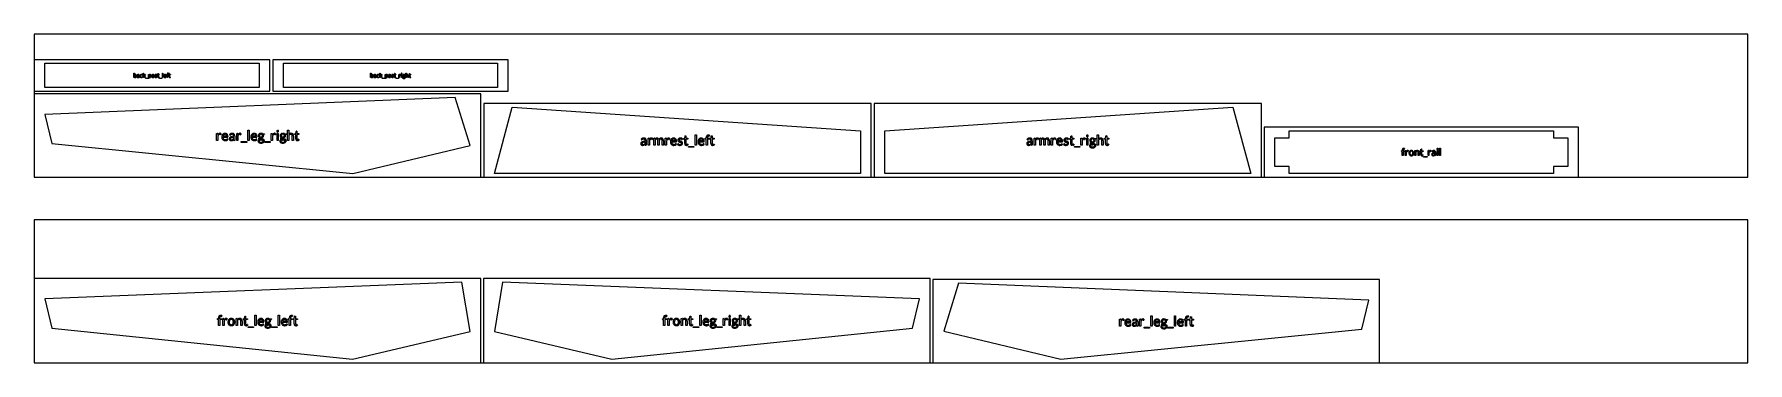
# Model space of a CAD drawing. Header units: millimetres. Extents: x 0 to 2400, y 0 to 460.
import ezdxf

# ---------------------------------------------------------------- set-up
doc = ezdxf.new("R2010")
doc.units = ezdxf.units.MM
for name, color, linetype in [('BLANK', 7, 'Continuous'), ('LABEL', 7, 'Continuous'), ('OUTLINE', 7, 'Continuous'), ('PLANK', 7, 'Continuous')]:
    doc.layers.add(name, color=color, linetype=linetype)

msp = doc.modelspace()

# ---------------------------------------------------------------- linework, layer by layer
at = {"layer": 'BLANK'}
for p, q in [((0, 424.4), (0, 380.4)), ((330, 424.4), (0, 424.4)), ((330, 380.4), (330, 424.4)), ((334, 424.4), (334, 380.4)), ((664, 424.4), (334, 424.4)), ((664, 380.4), (664, 424.4)), ((0, 380.4), (330, 380.4)), ((0, 376.4), (0, 260)), ((625.6, 376.4), (0, 376.4)), ((334, 380.4), (664, 380.4)), ((625.6, 260), (625.6, 376.4)), ((629.6, 363.1), (629.6, 260)), ((1172.2, 363.1), (629.6, 363.1)), ((1172.2, 260), (1172.2, 363.1)), ((1176.2, 363.1), (1176.2, 260)), ((1718.8, 363.1), (1176.2, 363.1)), ((1718.8, 260), (1718.8, 363.1)), ((1722.8, 330), (1722.8, 260)), ((2162.8, 330), (1722.8, 330)), ((2162.8, 260), (2162.8, 330)), ((0, 260), (625.6, 260)), ((629.6, 260), (1172.2, 260)), ((1176.2, 260), (1718.8, 260)), ((1722.8, 260), (2162.8, 260)), ((0, 118), (0, 0)), ((625.4, 118), (0, 118)), ((625.4, 0), (625.4, 118)), ((629.4, 118), (629.4, 0)), ((1254.8, 118), (629.4, 118)), ((1254.8, 0), (1254.8, 118)), ((1258.8, 116.4), (1258.8, 0)), ((1884.3, 116.4), (1258.8, 116.4)), ((1884.3, 0), (1884.3, 116.4)), ((0, 0), (625.4, 0)), ((629.4, 0), (1254.8, 0)), ((1258.8, 0), (1884.3, 0))]:
    msp.add_line(p, q, dxfattribs=at)
at = {"layer": 'LABEL'}
for p, q in [((139.5, 399.4), (139.5, 405.6)), ((139.5, 405.6), (140.2, 405.6)), ((139.9, 399.4), (139.5, 399.4)), ((140.2, 399.9), (140.1, 399.6)), ((140.2, 405.6), (140.2, 403)), ((140.2, 402.5), (140.2, 400.4)), ((144.2, 402.8), (144.1, 403)), ((146.5, 401.8), (146.5, 402.1)), ((146.5, 400.4), (146.5, 401.3)), ((146.6, 399.6), (146.6, 400)), ((147.2, 399.4), (146.9, 399.4)), ((147.2, 402.1), (147.2, 399.4)), ((151.5, 403.2), (151.3, 402.9)), ((151.3, 400.3), (151.5, 400)), ((152.3, 399.4), (152.3, 405.6)), ((152.3, 405.6), (153.1, 405.6)), ((153.1, 399.4), (152.3, 399.4)), ((153.1, 405.6), (153.1, 401.9)), ((153.1, 401.9), (153.2, 401.9)), ((153.3, 401.4), (153.1, 401.4)), ((153.1, 401.4), (153.1, 399.4)), ((153.5, 402.1), (154.8, 403.5)), ((155, 399.5), (153.6, 401.3)), ((155.8, 403.6), (154.3, 402)), ((154.3, 401.5), (155.9, 399.4)), ((155.1, 403.6), (155.8, 403.6)), ((155.9, 399.4), (155.3, 399.4)), ((156.1, 398.2), (156.1, 398.7)), ((156.1, 398.7), (159.4, 398.7)), ((159.4, 398.2), (156.1, 398.2)), ((159.4, 398.7), (159.4, 398.2)), ((160, 398), (160, 403.6)), ((160, 403.6), (160.4, 403.6)), ((160.7, 398), (160, 398)), ((160.6, 403.5), (160.7, 403)), ((160.7, 402.5), (160.7, 400.4)), ((160.7, 399.8), (160.7, 398)), ((169.1, 400.1), (168.9, 399.8)), ((171.7, 402.9), (171.8, 403.2)), ((172.5, 403.5), (173.1, 403.6)), ((172.5, 403.2), (172.5, 403.5)), ((173.1, 403), (172.6, 403)), ((173.1, 403.6), (173.3, 404.9)), ((173.1, 400.4), (173.1, 403)), ((173.5, 405), (173.9, 405)), ((173.9, 405), (173.9, 403.6)), ((173.9, 403.6), (175.1, 403.6)), ((175.1, 403), (173.9, 403)), ((173.9, 403), (173.9, 400.5)), ((175, 400.1), (175.2, 399.7)), ((175.1, 403.6), (175.1, 403)), ((175.4, 398.2), (175.4, 398.7)), ((175.4, 398.7), (178.7, 398.7)), ((178.7, 398.2), (175.4, 398.2)), ((178.7, 398.7), (178.7, 398.2)), ((179.4, 399.4), (179.4, 405.6)), ((179.4, 405.6), (180.1, 405.6)), ((180.1, 399.4), (179.4, 399.4)), ((180.1, 405.6), (180.1, 399.4)), ((184.2, 402), (181.9, 402)), ((181.9, 401.5), (184.7, 401.5)), ((184.8, 400), (184.6, 400.3)), ((185.3, 403.2), (185.3, 403.6)), ((185.3, 403.6), (186, 403.6)), ((186, 403), (185.5, 403.1)), ((186, 403.6), (186, 404)), ((186, 399.4), (186, 403)), ((186.8, 399.4), (186, 399.4)), ((186.7, 403.9), (186.7, 403.6)), ((186.7, 403.6), (188, 403.6)), ((188, 403), (186.8, 403)), ((186.8, 403), (186.8, 399.4)), ((187.7, 404.9), (187.6, 404.9)), ((188, 405.4), (188, 405)), ((188, 403.6), (188, 403)), ((188.2, 403.5), (188.9, 403.6)), ((188.2, 403.2), (188.2, 403.5)), ((188.9, 403), (188.4, 403)), ((188.9, 403.6), (189.1, 404.9)), ((188.9, 400.4), (188.9, 403)), ((189.3, 405), (189.6, 405)), ((189.6, 405), (189.6, 403.6)), ((189.6, 403.6), (190.9, 403.6)), ((190.9, 403), (189.6, 403)), ((189.6, 403), (189.6, 400.5)), ((190.8, 400.1), (191, 399.7)), ((190.9, 403.6), (190.9, 403)), ((470.9, 399.4), (470.9, 405.6)), ((470.9, 405.6), (471.7, 405.6)), ((471.4, 399.4), (470.9, 399.4)), ((471.6, 399.9), (471.6, 399.6)), ((471.7, 405.6), (471.7, 403)), ((471.7, 402.5), (471.7, 400.4)), ((475.7, 402.8), (475.6, 403)), ((478, 401.8), (478, 402.1)), ((478, 400.4), (478, 401.3)), ((478.1, 399.6), (478, 400)), ((478.7, 399.4), (478.4, 399.4)), ((478.7, 402.1), (478.7, 399.4)), ((482.9, 403.2), (482.7, 402.9)), ((482.7, 400.3), (483, 400)), ((483.8, 399.4), (483.8, 405.6)), ((483.8, 405.6), (484.5, 405.6)), ((484.5, 399.4), (483.8, 399.4)), ((484.5, 405.6), (484.5, 401.9)), ((484.5, 401.9), (484.7, 401.9)), ((484.7, 401.4), (484.5, 401.4)), ((484.5, 401.4), (484.5, 399.4)), ((485, 402.1), (486.3, 403.5)), ((486.4, 399.5), (485, 401.3)), ((487.3, 403.6), (485.7, 402)), ((485.7, 401.5), (487.4, 399.4)), ((486.6, 403.6), (487.3, 403.6)), ((487.4, 399.4), (486.7, 399.4)), ((487.5, 398.2), (487.5, 398.7)), ((487.5, 398.7), (490.8, 398.7)), ((490.8, 398.2), (487.5, 398.2)), ((490.8, 398.7), (490.8, 398.2)), ((491.4, 398), (491.4, 403.6)), ((491.4, 403.6), (491.9, 403.6)), ((492.2, 398), (491.4, 398)), ((492.1, 403.5), (492.1, 403)), ((492.2, 402.5), (492.2, 400.4)), ((492.2, 399.8), (492.2, 398)), ((500.5, 400.1), (500.3, 399.8)), ((503.1, 402.9), (503.3, 403.2)), ((503.9, 403.5), (504.6, 403.6)), ((503.9, 403.2), (503.9, 403.5)), ((504.6, 403), (504.1, 403)), ((504.6, 403.6), (504.8, 404.9)), ((504.6, 400.4), (504.6, 403)), ((504.9, 405), (505.3, 405)), ((505.3, 405), (505.3, 403.6)), ((505.3, 403.6), (506.5, 403.6)), ((506.5, 403), (505.3, 403)), ((505.3, 403), (505.3, 400.5)), ((506.4, 400.1), (506.6, 399.7)), ((506.5, 403.6), (506.5, 403)), ((506.8, 398.2), (506.8, 398.7)), ((506.8, 398.7), (510.1, 398.7)), ((510.1, 398.2), (506.8, 398.2)), ((510.1, 398.7), (510.1, 398.2)), ((510.8, 399.4), (510.8, 403.6)), ((510.8, 403.6), (511.2, 403.6)), ((511.5, 399.4), (510.8, 399.4)), ((511.4, 403.4), (511.5, 402.8)), ((511.5, 402.1), (511.5, 399.4)), ((513.3, 403.6), (513.2, 403)), ((514.2, 399.4), (514.2, 403.6)), ((514.2, 403.6), (515, 403.6)), ((515, 399.4), (514.2, 399.4)), ((515, 403.6), (515, 399.4)), ((518.7, 403.5), (519.8, 403.5)), ((519.6, 403), (519.1, 403)), ((519.8, 403.5), (519.8, 403.2)), ((520.6, 399.4), (520.6, 405.6)), ((520.6, 405.6), (521.3, 405.6)), ((521.3, 399.4), (520.6, 399.4)), ((521.3, 405.6), (521.3, 403.1)), ((521.3, 402.5), (521.3, 399.4)), ((523.3, 399.4), (523.3, 402.1)), ((524.1, 399.4), (523.3, 399.4)), ((524.1, 402.1), (524.1, 399.4)), ((524.8, 403.5), (525.5, 403.6)), ((524.8, 403.2), (524.8, 403.5)), ((525.4, 403), (524.9, 403)), ((525.4, 400.4), (525.4, 403)), ((525.5, 403.6), (525.6, 404.9)), ((525.8, 405), (526.2, 405)), ((526.2, 405), (526.2, 403.6)), ((526.2, 403.6), (527.4, 403.6)), ((527.4, 403), (526.2, 403)), ((526.2, 403), (526.2, 400.5)), ((527.3, 400.1), (527.5, 399.7)), ((527.4, 403.6), (527.4, 403)), ((255.4, 311.2), (255.4, 321.1)), ((255.4, 321.1), (256.4, 321.1)), ((257, 320.6), (257.1, 319.1)), ((257.2, 317.5), (257.2, 311.2)), ((261.5, 320.9), (261.2, 319.6)), ((264.3, 316.1), (270.9, 316.1)), ((269.8, 317.2), (264.4, 317.2)), ((271.2, 312.6), (270.7, 313.2)), ((273.8, 319.1), (273.5, 319.7)), ((279.1, 316.8), (279.1, 317.5)), ((279.1, 313.6), (279.1, 315.7)), ((279.4, 311.6), (279.2, 312.5)), ((280.8, 317.5), (280.8, 311.2)), ((283.5, 311.2), (283.5, 321.1)), ((283.5, 321.1), (284.5, 321.1)), ((285, 320.6), (285.1, 319.1)), ((285.2, 317.5), (285.2, 311.2)), ((289.5, 320.9), (289.3, 319.6)), ((299.2, 311.2), (299.2, 325.6)), ((299.2, 325.6), (301, 325.6)), ((301, 325.6), (301, 311.2)), ((305, 316.1), (311.6, 316.1)), ((310.5, 317.2), (305.1, 317.2)), ((311.9, 312.6), (311.4, 313.2)), ((319.8, 320.7), (322.5, 320.7)), ((322.1, 319.6), (321, 319.5)), ((322.5, 320.7), (322.5, 320.1)), ((332, 311.2), (332, 321.1)), ((332, 321.1), (333, 321.1)), ((333.5, 320.6), (333.6, 319.1)), ((333.7, 317.5), (333.7, 311.2)), ((338, 320.9), (337.7, 319.6)), ((340, 311.2), (340, 321.1)), ((340, 321.1), (341.8, 321.1)), ((341.8, 321.1), (341.8, 311.2)), ((350.4, 320.7), (353.1, 320.7)), ((352.7, 319.6), (351.5, 319.5)), ((353.1, 320.7), (353.1, 320.1)), ((354.8, 311.2), (354.8, 325.6)), ((354.8, 325.6), (356.6, 325.6)), ((356.6, 325.6), (356.6, 319.8)), ((356.6, 318.5), (356.6, 311.2)), ((361.3, 311.2), (361.3, 317.5)), ((363.1, 317.5), (363.1, 311.2)), ((364.7, 320.7), (366.3, 320.9)), ((364.7, 320), (364.7, 320.7)), ((366.2, 319.6), (365.1, 319.6)), ((366.2, 313.6), (366.2, 319.6)), ((366.3, 320.9), (366.7, 324)), ((367.1, 324.3), (368, 324.3)), ((368, 324.3), (368, 320.9)), ((368, 320.9), (370.8, 320.9)), ((370.8, 319.6), (368, 319.6)), ((368, 319.6), (368, 313.7)), ((370.6, 312.8), (371.1, 311.9)), ((370.8, 320.9), (370.8, 319.6)), ((850.3, 312.5), (850, 313.1)), ((859.9, 304.6), (859.9, 314.5)), ((859.9, 314.5), (860.9, 314.5)), ((861.5, 314), (861.6, 312.4)), ((865.9, 314.3), (865.7, 313)), ((867.8, 304.6), (867.8, 314.5)), ((867.8, 314.5), (868.8, 314.5)), ((869.3, 314.1), (869.4, 313.1)), ((883.8, 304.6), (883.8, 314.5)), ((883.8, 314.5), (884.8, 314.5)), ((885.4, 314), (885.5, 312.4)), ((889.9, 314.3), (889.6, 313)), ((907.6, 312.8), (908, 313.5)), ((909.4, 314.1), (911.1, 314.3)), ((909.4, 313.4), (909.4, 314.1)), ((911, 313), (909.8, 313)), ((911, 307), (911, 313)), ((911.1, 314.3), (911.5, 317.3)), ((911.9, 317.7), (912.7, 317.7)), ((912.7, 317.7), (912.7, 314.3)), ((912.7, 314.3), (915.6, 314.3)), ((915.6, 313), (912.7, 313)), ((912.7, 313), (912.7, 307.1)), ((915.6, 314.3), (915.6, 313)), ((925.6, 304.6), (925.6, 319)), ((925.6, 319), (927.4, 319)), ((927.4, 319), (927.4, 304.6)), ((939.5, 313.6), (939.5, 314.3)), ((939.5, 314.3), (941.1, 314.3)), ((941.1, 313), (940, 313.1)), ((941.1, 314.3), (941.1, 315.2)), ((941.1, 304.6), (941.1, 313)), ((942.7, 315.2), (942.7, 314.3)), ((942.7, 314.3), (945.6, 314.3)), ((945.6, 313), (942.8, 313)), ((942.8, 313), (942.8, 304.6)), ((945, 317.4), (944.7, 317.4)), ((945.7, 318.6), (945.6, 317.7)), ((945.6, 314.3), (945.6, 313)), ((946.3, 314.1), (947.9, 314.3)), ((946.3, 313.4), (946.3, 314.1)), ((947.8, 313), (946.6, 313)), ((947.8, 307), (947.8, 313)), ((947.9, 314.3), (948.3, 317.3)), ((948.7, 317.7), (949.6, 317.7)), ((949.6, 317.7), (949.6, 314.3)), ((949.6, 314.3), (952.4, 314.3)), ((952.4, 313), (949.6, 313)), ((949.6, 313), (949.6, 307.1)), ((952.4, 314.3), (952.4, 313)), ((1390.9, 312.5), (1390.6, 313.1)), ((1400.6, 304.6), (1400.6, 314.5)), ((1400.6, 314.5), (1401.6, 314.5)), ((1402.1, 314), (1402.2, 312.4)), ((1406.6, 314.3), (1406.4, 313)), ((1408.5, 304.6), (1408.5, 314.5)), ((1408.5, 314.5), (1409.5, 314.5)), ((1410, 314.1), (1410.1, 313.1)), ((1424.5, 304.6), (1424.5, 314.5)), ((1424.5, 314.5), (1425.5, 314.5)), ((1426, 314), (1426.1, 312.4)), ((1430.5, 314.3), (1430.3, 313)), ((1448.3, 312.8), (1448.7, 313.5)), ((1450.1, 314.1), (1451.7, 314.3)), ((1450.1, 313.4), (1450.1, 314.1)), ((1451.7, 313), (1450.5, 313)), ((1451.7, 314.3), (1452.1, 317.3)), ((1451.7, 307), (1451.7, 313)), ((1452.5, 317.7), (1453.4, 317.7)), ((1453.4, 317.7), (1453.4, 314.3)), ((1453.4, 314.3), (1456.2, 314.3)), ((1456.2, 313), (1453.4, 313)), ((1453.4, 313), (1453.4, 307.1)), ((1456.2, 314.3), (1456.2, 313)), ((1466.1, 304.6), (1466.1, 314.5)), ((1466.1, 314.5), (1467.1, 314.5)), ((1467.6, 314), (1467.7, 312.4)), ((1472.1, 314.3), (1471.9, 313)), ((1474.1, 304.6), (1474.1, 314.5)), ((1474.1, 314.5), (1475.9, 314.5)), ((1475.9, 314.5), (1475.9, 304.6)), ((1484.5, 314.1), (1487.2, 314.1)), ((1486.8, 313), (1485.7, 312.9)), ((1487.2, 314.1), (1487.2, 313.4)), ((1488.9, 304.6), (1488.9, 319)), ((1488.9, 319), (1490.7, 319)), ((1490.7, 319), (1490.7, 313.1)), ((1498.8, 314.1), (1500.4, 314.3)), ((1498.8, 313.4), (1498.8, 314.1)), ((1500.4, 313), (1499.2, 313)), ((1500.4, 314.3), (1500.8, 317.3)), ((1500.4, 307), (1500.4, 313)), ((1501.2, 317.7), (1502.1, 317.7)), ((1502.1, 317.7), (1502.1, 314.3)), ((1502.1, 314.3), (1504.9, 314.3)), ((1504.9, 313), (1502.1, 313)), ((1502.1, 313), (1502.1, 307.1)), ((1504.9, 314.3), (1504.9, 313)), ((257.2, 311.2), (255.4, 311.2)), ((280.8, 311.2), (280, 311.2)), ((285.2, 311.2), (283.5, 311.2)), ((289.9, 308.4), (289.9, 309.6)), ((289.9, 309.6), (297.6, 309.6)), ((297.6, 308.4), (289.9, 308.4)), ((297.6, 309.6), (297.6, 308.4)), ((301, 311.2), (299.2, 311.2)), ((322.8, 308.4), (322.8, 309.6)), ((322.8, 309.6), (330.5, 309.6)), ((330.5, 308.4), (322.8, 308.4)), ((330.5, 309.6), (330.5, 308.4)), ((333.7, 311.2), (332, 311.2)), ((341.8, 311.2), (340, 311.2)), ((356.6, 311.2), (354.8, 311.2)), ((363.1, 311.2), (361.3, 311.2)), ((855.6, 310.1), (855.6, 310.9)), ((855.6, 307), (855.6, 309)), ((855.9, 305), (855.7, 305.9)), ((857.3, 304.6), (856.5, 304.6)), ((857.3, 310.9), (857.3, 304.6)), ((861.7, 304.6), (859.9, 304.6)), ((861.7, 310.9), (861.7, 304.6)), ((869.5, 304.6), (867.8, 304.6)), ((869.5, 311.9), (869.5, 304.6)), ((873.6, 304.6), (873.6, 310.9)), ((875.4, 304.6), (873.6, 304.6)), ((875.4, 310.9), (875.4, 304.6)), ((879.5, 304.6), (879.5, 310.9)), ((881.2, 304.6), (879.5, 304.6)), ((881.2, 310.9), (881.2, 304.6)), ((885.6, 304.6), (883.8, 304.6)), ((885.6, 310.9), (885.6, 304.6)), ((892.7, 309.5), (899.3, 309.5)), ((898.2, 310.6), (892.8, 310.6)), ((899.6, 306), (899.1, 306.6)), ((901.5, 306.3), (901.1, 305.6)), ((915.3, 306.1), (915.8, 305.3)), ((916.3, 301.8), (916.3, 303)), ((916.3, 303), (924, 303)), ((924, 301.8), (916.3, 301.8)), ((924, 303), (924, 301.8)), ((927.4, 304.6), (925.6, 304.6)), ((931.4, 309.5), (938, 309.5)), ((936.9, 310.6), (931.5, 310.6)), ((938.3, 306), (937.8, 306.6)), ((942.8, 304.6), (941.1, 304.6)), ((952.1, 306.1), (952.6, 305.3)), ((1396.2, 310.1), (1396.2, 310.9)), ((1396.2, 307), (1396.2, 309)), ((1396.6, 305), (1396.4, 305.9)), ((1397.9, 304.6), (1397.2, 304.6)), ((1397.9, 310.9), (1397.9, 304.6)), ((1402.3, 304.6), (1400.6, 304.6)), ((1402.3, 310.9), (1402.3, 304.6)), ((1410.2, 304.6), (1408.5, 304.6)), ((1410.2, 311.9), (1410.2, 304.6)), ((1414.3, 304.6), (1414.3, 310.9)), ((1416, 304.6), (1414.3, 304.6)), ((1416, 310.9), (1416, 304.6)), ((1420.1, 304.6), (1420.1, 310.9)), ((1421.9, 304.6), (1420.1, 304.6)), ((1421.9, 310.9), (1421.9, 304.6)), ((1426.2, 304.6), (1424.5, 304.6)), ((1426.2, 310.9), (1426.2, 304.6)), ((1438.8, 310.6), (1433.4, 310.6)), ((1433.4, 309.5), (1440, 309.5)), ((1440.3, 306), (1439.8, 306.6)), ((1442.2, 306.3), (1441.8, 305.6)), ((1456, 306.1), (1456.5, 305.3)), ((1457, 301.8), (1457, 303)), ((1457, 303), (1464.6, 303)), ((1464.6, 301.8), (1457, 301.8)), ((1464.6, 303), (1464.6, 301.8)), ((1467.8, 304.6), (1466.1, 304.6)), ((1467.8, 310.9), (1467.8, 304.6)), ((1475.9, 304.6), (1474.1, 304.6)), ((1490.7, 304.6), (1488.9, 304.6)), ((1490.7, 311.9), (1490.7, 304.6)), ((1495.4, 304.6), (1495.4, 310.9)), ((1497.2, 304.6), (1495.4, 304.6)), ((1497.2, 310.9), (1497.2, 304.6)), ((1504.7, 306.1), (1505.2, 305.3)), ((1914.9, 296.4), (1914.9, 296.9)), ((1914.9, 296.9), (1916, 296.9)), ((1916, 296), (1915.2, 296.1)), ((1916, 296.9), (1916, 297.6)), ((1916, 290), (1916, 296)), ((1917.2, 290), (1916, 290)), ((1917.2, 297.6), (1917.2, 296.9)), ((1917.2, 296.9), (1919.2, 296.9)), ((1919.2, 296), (1917.2, 296)), ((1917.2, 296), (1917.2, 290)), ((1918.8, 299.2), (1918.6, 299.2)), ((1919.2, 296.9), (1919.2, 296)), ((1919.3, 300), (1919.3, 299.4)), ((1920.4, 290), (1920.4, 297.1)), ((1920.4, 297.1), (1921.1, 297.1)), ((1921.7, 290), (1920.4, 290)), ((1921.5, 296.7), (1921.6, 295.6)), ((1921.7, 294.5), (1921.7, 290)), ((1924.7, 296.9), (1924.5, 296)), ((1933.8, 290), (1933.8, 297.1)), ((1933.8, 297.1), (1934.5, 297.1)), ((1935, 290), (1933.8, 290)), ((1934.9, 296.8), (1935, 296)), ((1935, 295.2), (1935, 290)), ((1938.4, 290), (1938.4, 294.5)), ((1939.7, 290), (1938.4, 290)), ((1939.7, 294.5), (1939.7, 290)), ((1940.8, 296.8), (1942, 296.9)), ((1940.8, 296.3), (1940.8, 296.8)), ((1942, 296), (1941.1, 296)), ((1942, 296.9), (1942.3, 299.1)), ((1942, 291.7), (1942, 296)), ((1942.6, 299.4), (1943.2, 299.4)), ((1943.2, 299.4), (1943.2, 296.9)), ((1943.2, 296.9), (1945.2, 296.9)), ((1945.2, 296), (1943.2, 296)), ((1943.2, 296), (1943.2, 291.8)), ((1945, 291.1), (1945.4, 290.5)), ((1945.2, 296.9), (1945.2, 296)), ((1945.7, 288), (1945.7, 288.8)), ((1945.7, 288.8), (1951.2, 288.8)), ((1951.2, 288), (1945.7, 288)), ((1951.2, 288.8), (1951.2, 288)), ((1952.3, 290), (1952.3, 297.1)), ((1952.3, 297.1), (1953, 297.1)), ((1953.5, 290), (1952.3, 290)), ((1953.4, 296.7), (1953.4, 295.6)), ((1953.5, 294.5), (1953.5, 290)), ((1956.6, 296.9), (1956.4, 296)), ((1957.8, 295.7), (1957.6, 296.1)), ((1961.6, 294), (1961.6, 294.5)), ((1961.6, 291.7), (1961.6, 293.2)), ((1961.8, 290.3), (1961.7, 290.9)), ((1962.8, 290), (1962.3, 290)), ((1962.8, 294.5), (1962.8, 290)), ((1964.8, 290), (1964.8, 297.1)), ((1964.8, 297.1), (1966.1, 297.1)), ((1966.1, 290), (1964.8, 290)), ((1966.1, 297.1), (1966.1, 290)), ((1968.4, 290), (1968.4, 300.3)), ((1968.4, 300.3), (1969.6, 300.3)), ((1969.6, 290), (1968.4, 290)), ((1969.6, 300.3), (1969.6, 290)), ((256.3, 61), (256.3, 61.7)), ((256.3, 61.7), (257.9, 61.7)), ((257.9, 60.4), (256.8, 60.6)), ((257.9, 61.7), (257.9, 62.7)), ((257.9, 52), (257.9, 60.4)), ((259.7, 52), (257.9, 52)), ((259.6, 62.6), (259.6, 61.7)), ((259.6, 61.7), (262.5, 61.7)), ((262.5, 60.5), (259.7, 60.5)), ((259.7, 60.5), (259.7, 52)), ((261.9, 64.9), (261.6, 64.9)), ((262.5, 66), (262.5, 65.2)), ((262.5, 61.7), (262.5, 60.5)), ((264.1, 52), (264.1, 61.9)), ((264.1, 61.9), (265.1, 61.9)), ((265.8, 52), (264.1, 52)), ((265.6, 61.4), (265.7, 59.9)), ((265.8, 58.3), (265.8, 52)), ((270.1, 61.7), (269.9, 60.4)), ((282.8, 52), (282.8, 61.9)), ((282.8, 61.9), (283.9, 61.9)), ((284.6, 52), (282.8, 52)), ((284.3, 61.5), (284.5, 60.5)), ((284.6, 59.3), (284.6, 52)), ((289.3, 52), (289.3, 58.3)), ((291.1, 52), (289.3, 52)), ((291.1, 58.3), (291.1, 52)), ((292.7, 61.5), (294.3, 61.7)), ((292.7, 60.8), (292.7, 61.5)), ((294.3, 60.5), (293.1, 60.5)), ((294.3, 61.7), (294.7, 64.8)), ((294.3, 54.4), (294.3, 60.5)), ((295.1, 65.1), (296, 65.1)), ((296, 65.1), (296, 61.7)), ((296, 61.7), (298.8, 61.7)), ((298.8, 60.5), (296, 60.5)), ((296, 60.5), (296, 54.5)), ((298.6, 53.6), (299.1, 52.8)), ((298.8, 61.7), (298.8, 60.5)), ((299.6, 49.2), (299.6, 50.4)), ((299.6, 50.4), (307.3, 50.4)), ((307.3, 49.2), (299.6, 49.2)), ((307.3, 50.4), (307.3, 49.2)), ((308.9, 52), (308.9, 66.4)), ((308.9, 66.4), (310.6, 66.4)), ((310.6, 52), (308.9, 52)), ((310.6, 66.4), (310.6, 52)), ((314.7, 57), (321.3, 57)), ((320.1, 58), (314.8, 58)), ((321.6, 53.4), (321.1, 54)), ((329.5, 61.5), (332.2, 61.5)), ((331.8, 60.5), (330.6, 60.3)), ((332.2, 61.5), (332.2, 60.9)), ((332.5, 49.2), (332.5, 50.4)), ((332.5, 50.4), (340.2, 50.4)), ((340.2, 49.2), (332.5, 49.2)), ((340.2, 50.4), (340.2, 49.2)), ((341.8, 52), (341.8, 66.4)), ((341.8, 66.4), (343.5, 66.4)), ((343.5, 52), (341.8, 52)), ((343.5, 66.4), (343.5, 52)), ((347.6, 57), (354.2, 57)), ((353.1, 58), (347.7, 58)), ((354.5, 53.4), (354, 54)), ((355.7, 61), (355.7, 61.7)), ((355.7, 61.7), (357.2, 61.7)), ((357.2, 60.4), (356.1, 60.6)), ((357.2, 61.7), (357.2, 62.7)), ((357.2, 52), (357.2, 60.4)), ((359, 52), (357.2, 52)), ((358.9, 62.6), (358.9, 61.7)), ((358.9, 61.7), (361.8, 61.7)), ((361.8, 60.5), (359, 60.5)), ((359, 60.5), (359, 52)), ((361.2, 64.9), (360.9, 64.9)), ((361.9, 66), (361.8, 65.2)), ((361.8, 61.7), (361.8, 60.5)), ((362.4, 61.5), (364.1, 61.7)), ((362.4, 60.8), (362.4, 61.5)), ((364, 60.5), (362.8, 60.5)), ((364, 54.4), (364, 60.5)), ((364.1, 61.7), (364.5, 64.8)), ((364.9, 65.1), (365.7, 65.1)), ((365.7, 65.1), (365.7, 61.7)), ((365.7, 61.7), (368.6, 61.7)), ((368.6, 60.5), (365.7, 60.5)), ((365.7, 60.5), (365.7, 54.5)), ((368.3, 53.6), (368.8, 52.8)), ((368.6, 61.7), (368.6, 60.5)), ((879.8, 61), (879.8, 61.7)), ((879.8, 61.7), (881.3, 61.7)), ((881.3, 60.4), (880.2, 60.6)), ((881.3, 61.7), (881.3, 62.7)), ((881.3, 52), (881.3, 60.4)), ((883.1, 52), (881.3, 52)), ((883, 62.6), (883, 61.7)), ((883, 61.7), (885.9, 61.7)), ((885.9, 60.5), (883.1, 60.5)), ((883.1, 60.5), (883.1, 52)), ((885.3, 64.9), (885, 64.9)), ((886, 66), (885.9, 65.2)), ((885.9, 61.7), (885.9, 60.5)), ((887.5, 52), (887.5, 61.9)), ((887.5, 61.9), (888.5, 61.9)), ((889.3, 52), (887.5, 52)), ((889.1, 61.4), (889.2, 59.9)), ((889.3, 58.3), (889.3, 52)), ((893.6, 61.7), (893.3, 60.4)), ((906.3, 52), (906.3, 61.9)), ((906.3, 61.9), (907.3, 61.9)), ((908, 52), (906.3, 52)), ((907.8, 61.5), (907.9, 60.5)), ((908, 59.3), (908, 52)), ((912.8, 52), (912.8, 58.3)), ((914.5, 52), (912.8, 52)), ((914.5, 58.3), (914.5, 52)), ((916.1, 61.5), (917.8, 61.7)), ((916.1, 60.8), (916.1, 61.5)), ((917.7, 60.5), (916.5, 60.5)), ((917.7, 54.4), (917.7, 60.5)), ((917.8, 61.7), (918.2, 64.8)), ((918.6, 65.1), (919.4, 65.1)), ((919.4, 65.1), (919.4, 61.7)), ((919.4, 61.7), (922.3, 61.7)), ((922.3, 60.5), (919.4, 60.5)), ((919.4, 60.5), (919.4, 54.5)), ((922, 53.6), (922.5, 52.8)), ((922.3, 61.7), (922.3, 60.5)), ((923, 49.2), (923, 50.4)), ((923, 50.4), (930.7, 50.4)), ((930.7, 49.2), (923, 49.2)), ((930.7, 50.4), (930.7, 49.2)), ((932.3, 52), (932.3, 66.4)), ((932.3, 66.4), (934.1, 66.4)), ((934.1, 52), (932.3, 52)), ((934.1, 66.4), (934.1, 52)), ((938.1, 57), (944.7, 57)), ((943.6, 58), (938.2, 58)), ((945, 53.4), (944.5, 54)), ((952.9, 61.5), (955.6, 61.5)), ((955.2, 60.5), (954.1, 60.3)), ((955.6, 61.5), (955.6, 60.9)), ((955.9, 49.2), (955.9, 50.4)), ((955.9, 50.4), (963.6, 50.4)), ((963.6, 49.2), (955.9, 49.2)), ((963.6, 50.4), (963.6, 49.2)), ((965, 52), (965, 61.9)), ((965, 61.9), (966, 61.9)), ((966.8, 52), (965, 52)), ((966.6, 61.4), (966.7, 59.9)), ((966.8, 58.3), (966.8, 52)), ((971.1, 61.7), (970.8, 60.4)), ((973.1, 52), (973.1, 61.9)), ((973.1, 61.9), (974.9, 61.9)), ((974.9, 52), (973.1, 52)), ((974.9, 61.9), (974.9, 52)), ((983.5, 61.5), (986.2, 61.5)), ((985.8, 60.5), (984.6, 60.3)), ((986.2, 61.5), (986.2, 60.9)), ((987.9, 52), (987.9, 66.4)), ((987.9, 66.4), (989.6, 66.4)), ((989.6, 52), (987.9, 52)), ((989.6, 66.4), (989.6, 60.6)), ((989.6, 59.3), (989.6, 52)), ((994.4, 52), (994.4, 58.3)), ((996.1, 52), (994.4, 52)), ((996.1, 58.3), (996.1, 52)), ((997.8, 61.5), (999.4, 61.7)), ((997.8, 60.8), (997.8, 61.5)), ((999.3, 60.5), (998.1, 60.5)), ((999.3, 54.4), (999.3, 60.5)), ((999.4, 61.7), (999.8, 64.8)), ((1000.2, 65.1), (1001.1, 65.1)), ((1001.1, 65.1), (1001.1, 61.7)), ((1001.1, 61.7), (1003.9, 61.7)), ((1003.9, 60.5), (1001.1, 60.5)), ((1001.1, 60.5), (1001.1, 54.5)), ((1003.7, 53.6), (1004.2, 52.8)), ((1003.9, 61.7), (1003.9, 60.5)), ((1520.2, 51.2), (1520.2, 61.1)), ((1520.2, 61.1), (1521.2, 61.1)), ((1521.9, 51.2), (1520.2, 51.2)), ((1521.7, 60.6), (1521.8, 59.1)), ((1521.9, 57.5), (1521.9, 51.2)), ((1526.2, 60.9), (1526, 59.6)), ((1529, 56.1), (1535.6, 56.1)), ((1534.5, 57.2), (1529.1, 57.2)), ((1535.9, 52.6), (1535.4, 53.2)), ((1538.5, 59.1), (1538.2, 59.7)), ((1543.8, 56.8), (1543.8, 57.5)), ((1543.8, 53.6), (1543.8, 55.7)), ((1544.2, 51.6), (1544, 52.5)), ((1545.5, 51.2), (1544.8, 51.2)), ((1545.5, 57.5), (1545.5, 51.2)), ((1548.2, 51.2), (1548.2, 61.1)), ((1548.2, 61.1), (1549.2, 61.1)), ((1549.9, 51.2), (1548.2, 51.2)), ((1549.7, 60.6), (1549.8, 59.1)), ((1549.9, 57.5), (1549.9, 51.2)), ((1554.2, 60.9), (1554, 59.6)), ((1554.6, 48.4), (1554.6, 49.6)), ((1554.6, 49.6), (1562.3, 49.6)), ((1562.3, 48.4), (1554.6, 48.4)), ((1562.3, 49.6), (1562.3, 48.4)), ((1563.9, 51.2), (1563.9, 65.6)), ((1563.9, 65.6), (1565.7, 65.6)), ((1565.7, 51.2), (1563.9, 51.2)), ((1565.7, 65.6), (1565.7, 51.2)), ((1575.2, 57.2), (1569.8, 57.2)), ((1569.8, 56.1), (1576.4, 56.1)), ((1576.6, 52.6), (1576.2, 53.2)), ((1584.5, 60.7), (1587.2, 60.7)), ((1586.8, 59.6), (1585.7, 59.5)), ((1587.2, 60.7), (1587.2, 60.1)), ((1587.5, 48.4), (1587.5, 49.6)), ((1587.5, 49.6), (1595.2, 49.6)), ((1595.2, 48.4), (1587.5, 48.4)), ((1595.2, 49.6), (1595.2, 48.4)), ((1596.9, 51.2), (1596.9, 65.6)), ((1596.9, 65.6), (1598.6, 65.6)), ((1598.6, 51.2), (1596.9, 51.2)), ((1598.6, 65.6), (1598.6, 51.2)), ((1602.7, 56.1), (1609.3, 56.1)), ((1608.1, 57.2), (1602.8, 57.2)), ((1609.6, 52.6), (1609.1, 53.2)), ((1610.7, 60.2), (1610.7, 60.9)), ((1610.7, 60.9), (1612.3, 60.9)), ((1612.3, 59.6), (1611.2, 59.7)), ((1612.3, 60.9), (1612.3, 61.9)), ((1612.3, 51.2), (1612.3, 59.6)), ((1614.1, 51.2), (1612.3, 51.2)), ((1614, 61.8), (1614, 60.9)), ((1614, 60.9), (1616.9, 60.9)), ((1616.9, 59.6), (1614.1, 59.6)), ((1614.1, 59.6), (1614.1, 51.2)), ((1616.3, 64.1), (1616, 64.1)), ((1616.9, 65.2), (1616.9, 64.3)), ((1616.9, 60.9), (1616.9, 59.6)), ((1617.5, 60.7), (1619.1, 60.9)), ((1617.5, 60), (1617.5, 60.7)), ((1619.1, 59.6), (1617.9, 59.6)), ((1619.1, 60.9), (1619.5, 64)), ((1619.1, 53.6), (1619.1, 59.6)), ((1619.9, 64.3), (1620.8, 64.3)), ((1620.8, 64.3), (1620.8, 60.9)), ((1620.8, 60.9), (1623.6, 60.9)), ((1623.6, 59.6), (1620.8, 59.6)), ((1620.8, 59.6), (1620.8, 53.7)), ((1623.4, 52.8), (1623.9, 51.9)), ((1623.6, 60.9), (1623.6, 59.6))]:
    msp.add_line(p, q, dxfattribs=at)
for centre, radius, start, end in [((139.9, 399.7), 0.304, 270, 273.5754), ((140, 399.6), 0.169, 277.8958, 317.2458), ((140, 399.6), 0.251, 273.5754, 277.8958), ((139.9, 399.6), 0.22, 317.2458, 348.1113), ((142, 401.5), 2.36, 128.4955, 139.2054), ((141.9, 401.2), 2.09, 127.8342, 143.0047), ((141.3, 401.2), 1.39, 216.0274, 231.1176), ((141.6, 401), 1.78, 216.8699, 225.0625), ((141.4, 400.8), 1.52, 225.0625, 234.6423), ((141.7, 401.9), 1.84, 114.7563, 128.4955), ((141.1, 400.9), 1.01, 231.1176, 251.8781), ((141.3, 400.6), 1.3, 234.6423, 260.9244), ((141.3, 401.9), 1.16, 100.7593, 127.8342), ((141.2, 401.2), 1.32, 251.8781, 267.2881), ((141.6, 402.1), 1.57, 95.3314, 114.7563), ((141.4, 401.7), 1.43, 86.1147, 100.7593), ((141.2, 401.4), 1.44, 267.2881, 281.3758), ((141.4, 401.2), 1.89, 260.9244, 279.148), ((141.6, 401.9), 1.8, 78.2749, 95.3314), ((141.4, 402.1), 1.06, 66.3706, 86.1147), ((141.3, 401), 1.04, 281.3758, 306.0083), ((141.4, 401), 1.62, 279.148, 307.6317), ((141.5, 402.3), 0.788, 36.4168, 66.3706), ((141.2, 401), 1.11, 306.0083, 329.244), ((141.7, 402.3), 1.37, 53.9329, 78.2749), ((141.1, 402), 1.32, 18.3019, 36.4168), ((140.9, 401.2), 1.5, 329.244, 347.2931), ((140.3, 401.7), 2.16, 4.3419, 18.3019), ((138.4, 401.6), 4.08, 356.9147, 4.3419), ((139.6, 401.5), 2.82, 347.2931, 356.9147), ((141.3, 401.1), 1.86, 307.6317, 332.6175), ((141.6, 402.3), 1.47, 31.136, 53.9329), ((141.1, 402), 2.04, 13.3804, 31.136), ((140.9, 401.4), 2.34, 332.6175, 351.5284), ((139.6, 401.6), 3.59, 3.2567, 13.3804), ((139.4, 401.6), 3.79, 351.5284, 3.2567), ((144.8, 400.5), 0.892, 149.6255, 180), ((145.4, 400.5), 1.46, 180, 192.336), ((144.9, 400.4), 1.03, 192.336, 209.7616), ((145, 400.3), 1.16, 126.0475, 149.6255), ((144.9, 400.3), 0.943, 209.7616, 239.4061), ((145.9, 401.2), 2.54, 117.2804, 133.9584), ((144.5, 402.9), 0.3, 209.7449, 222.6015), ((144.5, 402.9), 0.221, 234.8658, 279.3464), ((144.5, 403), 0.314, 222.6015, 234.8658), ((145.4, 399.8), 1.84, 110.0281, 126.0475), ((145, 400.6), 1.28, 239.4061, 261.5073), ((144.4, 403.1), 0.396, 279.3464, 305.0738), ((145.2, 400.5), 0.556, 134.8874, 172.2052), ((145.3, 400.5), 0.656, 172.2052, 204.1455), ((145.7, 401.5), 2.17, 97.7565, 117.2804), ((146.9, 399.6), 3.86, 118.7104, 125.0738), ((145.2, 400.4), 0.556, 204.1455, 229.6639), ((146.2, 397.5), 4.23, 103.0122, 110.0281), ((145.4, 400.3), 0.828, 114.1505, 134.8874), ((145.2, 400.4), 0.579, 229.6639, 254.1808), ((145.1, 401.2), 1.83, 261.5073, 273.7872), ((145.6, 401.9), 1.21, 98.5691, 118.7104), ((145.9, 399.1), 2.16, 106.1344, 114.1505), ((145.3, 400.8), 0.989, 254.1808, 270.18), ((145.1, 401.3), 2.01, 273.7872, 285.0184), ((146.3, 397.3), 4.49, 95.1891, 103.0122), ((146.2, 397.9), 3.38, 95.8531, 106.1344), ((145.3, 401.5), 1.64, 270.18, 279.8584), ((145.7, 401.3), 2.4, 82.172, 97.7565), ((145.7, 401.4), 1.68, 86.4419, 98.5691), ((145.3, 401.2), 1.37, 279.8584, 302.7149), ((145.2, 401), 1.66, 285.0184, 304.0771), ((145.7, 402.3), 0.797, 61.1672, 86.4419), ((146.7, 392.7), 9.12, 91.3322, 95.1891), ((146.8, 392.6), 8.73, 91.8626, 95.8531), ((145.9, 402.3), 1.35, 54.9042, 82.172), ((145.8, 402.4), 0.674, 18.0493, 61.1672), ((144.9, 401.9), 2.23, 302.7149, 316.8476), ((143.9, 403), 4.03, 304.0771, 311.9872), ((144.8, 402.1), 1.68, 0, 18.0493), ((145.9, 402.4), 1.26, 20.4051, 54.9042), ((147, 399.6), 0.387, 190.8855, 194.6974), ((146.9, 399.6), 0.288, 194.6974, 199.8225), ((146.8, 399.6), 0.166, 199.8225, 250.0972), ((146.9, 399.8), 0.443, 250.0972, 270), ((145.1, 402.1), 2.17, 360, 20.4051), ((151.1, 401.5), 3.07, 165.9952, 180), ((151.2, 401.5), 3.12, 180, 194.2772), ((150.1, 401.8), 2.03, 145.0269, 165.9952), ((150.1, 401.3), 2.04, 194.2772, 215.8835), ((149.9, 401.9), 1.74, 108.028, 145.0269), ((149.9, 401), 1.69, 215.8835, 244.2618), ((151.9, 401.5), 3.06, 173.0081, 182.7946), ((151, 401.5), 2.2, 182.7946, 196.3678), ((151, 401.6), 2.19, 159.6391, 173.0081), ((150.5, 401.3), 1.6, 196.3678, 215.5632), ((150.1, 401.9), 1.21, 135.6567, 159.6391), ((149.9, 401.2), 1.87, 244.2618, 270), ((150, 402.1), 1.04, 106.4453, 135.6567), ((150, 401), 1.03, 215.5632, 244.9256), ((150.1, 401.4), 2.3, 79.6013, 108.028), ((150, 401), 1.12, 244.9256, 264.7769), ((150.1, 401.6), 1.54, 86.536, 106.4453), ((150.1, 401.6), 1.66, 264.7769, 278.2425), ((149.9, 401.9), 2.51, 270, 290.1384), ((150.1, 401.9), 1.23, 70.0891, 86.536), ((150.2, 401), 1.13, 278.2425, 297.8719), ((150.2, 401.9), 1.81, 61.9055, 79.6013), ((150, 401.4), 1.71, 58.2849, 70.0891), ((149.9, 401.6), 1.73, 297.8719, 310.7321), ((150.2, 401), 1.63, 290.1384, 320.8263), ((150, 401.4), 1.73, 54.1088, 58.2849), ((150.1, 401.8), 1.9, 45, 61.9055), ((151.1, 403), 0.195, 234.1088, 270), ((151.2, 400.1), 0.263, 93.336, 130.7321), ((151.1, 403), 0.166, 270, 303.6869), ((151, 403), 0.281, 303.6869, 323.9726), ((151.2, 400.2), 0.153, 32.9052, 93.336), ((153.2, 402.4), 0.419, 270, 284.2857), ((153.3, 400.8), 0.602, 81.7808, 87.0234), ((153.3, 400.4), 1.06, 87.0234, 90), ((153.3, 402.2), 0.252, 284.2857, 307.8065), ((153.2, 402.3), 0.451, 307.8065, 313.3408), ((153.3, 401.2), 0.262, 54.3449, 81.7808), ((153, 402.6), 0.735, 313.3408, 316.7357), ((153.3, 401.1), 0.386, 35.5377, 54.3449), ((153.7, 402.3), 0.683, 300.4655, 314.3157), ((153.6, 401.1), 0.763, 42.5606, 56.3099), ((153.1, 402.9), 1.53, 314.3157, 320.5275), ((153.3, 400.9), 1.1, 33.0239, 42.5606), ((155.4, 403), 0.76, 125.7625, 136.8476), ((155.1, 403.4), 0.281, 96.3402, 125.7625), ((155.3, 399.8), 0.407, 217.875, 241.053), ((155.1, 403.2), 0.41, 92.8557, 96.3402), ((155.1, 403.1), 0.5, 90, 92.8557), ((155.3, 399.7), 0.323, 241.053, 270), ((160.4, 403.4), 0.22, 59.1155, 90), ((160.4, 403.4), 0.185, 22.6356, 59.1155), ((160.4, 403.4), 0.269, 18.547, 22.6356), ((160.3, 403.4), 0.321, 15.124, 18.547), ((162.6, 401.4), 2.53, 130.0896, 140.553), ((162.4, 401.2), 2.09, 127.8342, 143.0047), ((161.9, 401.3), 1.44, 216.5911, 231.2406), ((161.9, 400.9), 1.56, 221.8202, 239.1206), ((162.2, 401.9), 1.86, 115.8501, 130.0896), ((161.6, 400.9), 1.02, 231.2406, 251.8781), ((161.8, 401.9), 1.16, 100.7593, 127.8342), ((161.8, 400.7), 1.35, 239.1206, 259.0681), ((161.7, 401.2), 1.32, 251.8781, 267.2402), ((162.1, 402.2), 1.56, 95.8284, 115.8501), ((161.9, 401.3), 1.93, 259.0681, 272.0232), ((161.9, 401.7), 1.43, 86.1147, 100.7593), ((161.7, 401.3), 1.43, 267.2402, 281.4424), ((162.1, 402), 1.76, 78.0291, 95.8284), ((161.9, 401.1), 1.81, 272.0232, 285.8446), ((161.9, 402.1), 1.06, 66.3706, 86.1147), ((161.8, 401), 1.04, 281.4424, 306.1513), ((162, 402.3), 0.788, 36.4168, 66.3706), ((161.7, 401), 1.11, 306.1513, 329.244), ((161.9, 400.9), 1.6, 285.8446, 314.7389), ((162.2, 402.3), 1.37, 53.7077, 78.0291), ((161.6, 402), 1.32, 18.3019, 36.4168), ((161.4, 401.2), 1.5, 329.244, 347.2931), ((160.8, 401.7), 2.16, 4.3419, 18.3019), ((158.9, 401.6), 4.08, 356.9147, 4.3419), ((160.1, 401.5), 2.82, 347.2931, 356.9147), ((162.1, 402.2), 1.48, 31.0928, 53.7077), ((161.7, 401.2), 2, 314.7389, 337.9247), ((161.7, 402), 1.98, 16.2696, 31.0928), ((161.1, 401.5), 2.61, 337.9247, 355.3627), ((160.6, 401.7), 3.15, 6.9036, 16.2696), ((159.7, 401.6), 3.96, 355.3627, 6.9036), ((166.8, 401.6), 2.56, 154.7355, 175.7124), ((167.5, 401.5), 3.22, 175.7124, 190.6783), ((166.4, 401.3), 2.09, 190.6783, 213.5847), ((166.1, 401.9), 1.76, 124.5484, 154.7355), ((166.1, 401.1), 1.75, 213.5847, 239.6603), ((168.4, 401.5), 3.33, 173.4652, 182.4255), ((166.2, 401.9), 1.83, 104.9635, 124.5484), ((167.4, 401.6), 2.38, 162.766, 173.4652), ((167.5, 401.5), 2.44, 182.4255, 194.6044), ((166.6, 401.2), 1.52, 194.6044, 212.3248), ((166.4, 401.9), 1.25, 142.5729, 162.766), ((166.2, 401.4), 2.01, 239.6603, 262.4259), ((166.2, 401), 1.02, 212.3248, 238.3847), ((166.2, 402.1), 1.02, 116.7264, 142.5729), ((166.2, 401), 1.06, 238.3847, 257.2055), ((166.3, 401.3), 2.41, 90, 104.9635), ((166.3, 401.9), 1.23, 95.2308, 116.7264), ((166.3, 401.5), 1.56, 257.2055, 270), ((166.3, 401.9), 2.54, 262.4259, 282.6123), ((166.3, 401.4), 1.75, 83.4372, 95.2308), ((166.3, 401.4), 2.32, 69.6749, 90), ((166.3, 401.4), 1.48, 270, 288.2435), ((166.4, 402), 1.16, 65.7297, 83.4372), ((166.5, 400.9), 0.948, 288.2435, 316.4827), ((166.5, 402.1), 0.975, 30.16, 65.7297), ((166.5, 401.1), 1.79, 282.6123, 310.9655), ((166.5, 401.9), 1.72, 42.5867, 69.6749), ((166.3, 401), 1.16, 316.4827, 337.3016), ((165.7, 401.7), 1.8, 10.4133, 30.16), ((165.6, 401.4), 1.98, 337.3016, 349.5316), ((164.7, 401.5), 2.88, 0.0271, 10.4133), ((164.7, 401.5), 2.85, 349.5316, 0.0271), ((166.5, 401.2), 1.8, 310.9655, 341.2142), ((166.4, 401.8), 1.88, 16.5128, 42.5867), ((165.3, 401.5), 3, 360, 16.5128), ((165.4, 401.5), 2.94, 341.2142, 360), ((170.2, 401.3), 1.92, 228.0128, 253.6683), ((170.2, 402.5), 1.16, 161.7619, 192.7215), ((170, 402.4), 0.95, 192.7215, 230.0425), ((170.1, 402.5), 1.14, 125.0776, 161.7619), ((169.3, 400), 0.203, 87.6085, 136.4688), ((169.3, 400), 0.264, 136.4688, 143.0349), ((169.3, 400), 0.324, 143.0349, 148.3925), ((169.2, 399.9), 0.315, 55.008, 87.6085), ((170.3, 402.8), 1.42, 230.0425, 247.1457), ((170.9, 402.3), 2.53, 235.008, 243.5686), ((170.4, 402.1), 1.63, 98.9149, 125.0776), ((170.3, 401.8), 2.43, 253.6683, 274.0856), ((170.2, 402.5), 0.509, 148.6219, 188.9418), ((170.1, 402.5), 0.399, 188.9418, 226.3799), ((171.6, 406), 4.95, 247.1457, 252.0875), ((170.4, 402.5), 0.662, 117.1213, 148.6219), ((170.5, 402.9), 0.937, 226.3799, 242.8189), ((170.3, 401), 1.16, 243.5686, 262.1467), ((170.5, 402.2), 0.976, 93.9669, 117.1213), ((171, 404), 2.16, 242.8189, 253.4711), ((178.5, 427.3), 27.3, 252.0875, 252.5343), ((170.3, 401.6), 1.69, 262.1467, 275.5363), ((170.5, 401.5), 2.22, 75.7052, 98.9149), ((177.8, 425), 24.9, 252.5343, 253.0245), ((170.5, 401.7), 1.45, 78.2593, 93.9669), ((167, 390.3), 12.1, 71.5651, 73.4711), ((169.7, 398.6), 2.67, 68.0024, 73.0245), ((170.4, 400.8), 0.943, 275.5363, 299.3159), ((170.4, 401.2), 1.91, 274.0856, 298.7539), ((170.3, 400), 1.24, 57.2106, 68.0024), ((170.5, 401.8), 1.4, 65.9937, 78.2593), ((168.9, 396.2), 5.92, 67.475, 71.5651), ((170.5, 400.4), 0.742, 39.271, 57.2106), ((170.6, 400.6), 0.666, 299.3159, 333.1198), ((170.6, 401.9), 1.75, 46.5208, 75.7052), ((170, 400.4), 2.84, 59.9314, 65.9937), ((170.8, 400.6), 0.423, 8.339, 39.271), ((170.6, 400.6), 0.638, 333.1198, 8.339), ((170.7, 400.3), 1.46, 50.9645, 67.475), ((170.7, 400.6), 1.2, 298.7539, 337.2094), ((171.5, 403.2), 0.335, 239.9314, 265.4818), ((171.5, 403), 0.157, 265.4818, 317.2546), ((171.5, 403), 0.181, 317.2546, 325.0939), ((171, 400.7), 0.917, 7.6341, 50.9645), ((171.5, 403), 0.225, 325.0939, 331.3895), ((170.6, 400.7), 1.34, 337.2094, 7.6341), ((172.7, 403.2), 0.222, 183.9203, 188.9938), ((172.7, 403.2), 0.287, 180, 183.9203), ((172.6, 403.2), 0.14, 188.9938, 233.0618), ((172.6, 403.2), 0.17, 233.0618, 270), ((174.8, 400.4), 1.72, 180, 193.0144), ((174.1, 400.2), 0.915, 193.0144, 217.1921), ((173.5, 404.9), 0.158, 128.5131, 172.4054), ((174, 400.2), 0.813, 217.1921, 250.0764), ((173.5, 404.8), 0.182, 90, 128.5131), ((174.2, 400.7), 1.37, 250.0764, 270), ((174.6, 400.5), 0.769, 180, 199.5505), ((174.3, 400.3), 0.393, 199.5505, 236.778), ((174.3, 400.4), 0.434, 236.778, 262.3311), ((174.3, 400.6), 0.681, 262.3311, 278.7905), ((174.2, 401), 1.64, 270, 289.6952), ((174.4, 400.5), 0.593, 278.7905, 297.4764), ((174, 401.2), 1.39, 297.4764, 305.5377), ((174.3, 400.7), 1.37, 289.6952, 313.0694), ((174.9, 400), 0.163, 100.0952, 125.5377), ((174.9, 400), 0.0904, 55.7843, 100.0952), ((174.8, 400), 0.141, 41.014, 55.7843), ((174.8, 399.9), 0.259, 32.9052, 41.014), ((184.4, 401.6), 3.24, 174.9619, 188.8204), ((183.4, 401.7), 2.27, 155.2301, 174.9619), ((183.6, 401.5), 2.44, 188.8204, 209.9221), ((183, 401.8), 1.86, 128.2087, 155.2301), ((183, 401.1), 1.75, 209.9221, 238.9436), ((183, 401.8), 1.85, 101.0035, 128.2087), ((183.7, 401.7), 1.85, 152.009, 172.2348), ((184.7, 401.6), 2.81, 181.1935, 192.9497), ((183.4, 401.3), 1.48, 192.9497, 215.091), ((183, 402.1), 1.02, 116.2006, 152.009), ((183.1, 401.3), 1.92, 238.9436, 264.3451), ((183.1, 401.1), 1.13, 215.091, 238.3126), ((183.2, 401.2), 1.23, 238.3126, 259.7533), ((183.1, 402), 1.15, 98.1369, 116.2006), ((183.1, 401.5), 2.2, 77.0361, 101.0035), ((183.1, 401.6), 1.58, 84.9177, 98.1369), ((183.2, 401.6), 1.65, 259.7533, 279.7959), ((183.2, 402.1), 2.76, 264.3451, 282.1569), ((183.2, 402.1), 1.05, 58.5587, 84.9177), ((183.2, 401.8), 1.9, 279.7959, 297.2161), ((183.2, 402.1), 1.59, 44.2428, 77.0361), ((183.2, 402.2), 0.947, 29.3272, 58.5587), ((183.2, 402), 2.62, 282.1569, 294.7244), ((183.1, 402.1), 1.15, 11.8638, 29.3272), ((183.2, 401.8), 1.89, 297.2161, 302.3452), ((182.5, 402), 1.7, 360, 11.8638), ((185.4, 398.3), 2.22, 117.9875, 122.3452), ((183.6, 401), 1.55, 294.7244, 315.8754), ((183.2, 402.1), 1.61, 17.2321, 44.2428), ((184.5, 400.1), 0.276, 86.9735, 117.9875), ((184.5, 400.2), 0.158, 35.2176, 86.9735), ((184.7, 401.7), 0.216, 270, 296.7977), ((182.3, 401.8), 2.55, 360, 17.2321), ((184.7, 401.6), 0.123, 296.7977, 342.1811), ((183.8, 400.9), 1.36, 315.8754, 318.167), ((183.8, 400.8), 1.35, 318.167, 320.4774), ((183.2, 401.8), 1.71, 356.6447, 0), ((184.5, 401.7), 0.395, 342.1811, 356.6447), ((185.5, 403.2), 0.16, 180, 232.4225), ((185.6, 403.4), 0.367, 232.4225, 256.6075), ((188, 404), 2.03, 160.7182, 180), ((187.3, 404.2), 1.22, 129.1959, 160.7182), ((187.3, 404.2), 1.28, 103.1269, 129.1959), ((188.7, 403.9), 1.94, 169.1552, 180), ((187.5, 404.2), 0.782, 142.6202, 169.1552), ((187.4, 404.3), 0.626, 108.5015, 142.6202), ((187.5, 403.6), 1.92, 85.6347, 103.1269), ((187.6, 403.7), 1.18, 90, 108.5015), ((187.5, 403.8), 1.66, 78.806, 85.6347), ((187.7, 406.6), 1.72, 270, 273.1556), ((187.5, 404), 1.45, 70.9744, 78.806), ((187.8, 405.4), 0.499, 273.1556, 284.0362), ((187.9, 405), 0.0848, 284.0362, 327.9829), ((187.8, 405), 0.132, 327.9829, 357.1376), ((188.5, 403.2), 0.222, 183.9203, 188.9938), ((188.5, 403.2), 0.287, 180, 183.9203), ((188.4, 403.2), 0.14, 188.9938, 233.0618), ((188.4, 403.2), 0.17, 233.0618, 270), ((190.6, 400.4), 1.72, 180, 193.0144), ((189.8, 400.2), 0.915, 193.0144, 217.1921), ((189.3, 404.9), 0.158, 128.5131, 172.4054), ((189.8, 400.2), 0.813, 217.1921, 250.0764), ((189.3, 404.8), 0.182, 90, 128.5131), ((189.9, 400.7), 1.37, 250.0764, 270), ((190.4, 400.5), 0.769, 180, 199.5505), ((190.1, 400.3), 0.393, 199.5505, 236.778), ((190.1, 400.4), 0.434, 236.778, 262.3311), ((189.9, 401), 1.64, 270, 289.6952), ((190.1, 400.6), 0.681, 262.3311, 278.7905), ((190.1, 400.5), 0.593, 278.7905, 297.4764), ((189.8, 401.2), 1.39, 297.4764, 305.5377), ((190, 400.7), 1.37, 289.6952, 313.0694), ((190.7, 400), 0.163, 100.0952, 125.5377), ((190.7, 400), 0.0904, 55.7843, 100.0952), ((190.6, 400), 0.141, 41.014, 55.7843), ((190.5, 399.9), 0.259, 32.9052, 41.014), ((471.4, 399.6), 0.169, 277.8958, 317.2458), ((471.4, 399.6), 0.251, 273.5754, 277.8958), ((471.4, 399.7), 0.304, 270, 273.5754), ((471.4, 399.6), 0.22, 317.2458, 348.1113), ((473.1, 401), 1.78, 216.8699, 225.0625), ((473.5, 401.5), 2.36, 128.4955, 139.2054), ((473.3, 401.2), 2.09, 127.8342, 143.0047), ((472.8, 401.2), 1.39, 216.0274, 231.1176), ((472.9, 400.8), 1.52, 225.0625, 234.6423), ((472.6, 400.9), 1.01, 231.1176, 251.8781), ((473.1, 401.9), 1.84, 114.7563, 128.4955), ((472.7, 400.6), 1.3, 234.6423, 260.9244), ((472.8, 401.9), 1.16, 100.7593, 127.8342), ((472.6, 401.2), 1.32, 251.8781, 267.2881), ((473, 402.1), 1.57, 95.3314, 114.7563), ((472.8, 401.7), 1.43, 86.1147, 100.7593), ((472.8, 401.2), 1.89, 260.9244, 279.148), ((472.7, 401.4), 1.44, 267.2881, 281.3758), ((473, 401.9), 1.8, 78.2749, 95.3314), ((472.8, 402.1), 1.06, 66.3706, 86.1147), ((472.7, 401), 1.04, 281.3758, 306.0083), ((472.9, 401), 1.62, 279.148, 307.6317), ((473, 402.3), 0.788, 36.4168, 66.3706), ((472.7, 401), 1.11, 306.0083, 329.244), ((473.1, 402.3), 1.37, 53.9329, 78.2749), ((472.5, 402), 1.32, 18.3019, 36.4168), ((472.4, 401.2), 1.5, 329.244, 347.2931), ((471.7, 401.7), 2.16, 4.3419, 18.3019), ((471.1, 401.5), 2.82, 347.2931, 356.9147), ((473.1, 402.3), 1.47, 31.136, 53.9329), ((469.8, 401.6), 4.08, 356.9147, 4.3419), ((472.7, 401.1), 1.86, 307.6317, 332.6175), ((472.6, 402), 2.04, 13.3804, 31.136), ((472.3, 401.4), 2.34, 332.6175, 351.5284), ((471.1, 401.6), 3.59, 3.2567, 13.3804), ((470.9, 401.6), 3.79, 351.5284, 3.2567), ((476.2, 400.5), 0.892, 149.6255, 180), ((476.8, 400.5), 1.46, 180, 192.336), ((476.4, 400.4), 1.03, 192.336, 209.7616), ((476.5, 400.3), 1.16, 126.0475, 149.6255), ((476.3, 400.3), 0.943, 209.7616, 239.4061), ((477.3, 401.2), 2.54, 117.2804, 133.9584), ((475.9, 402.9), 0.3, 209.7449, 222.6015), ((476, 403), 0.314, 222.6015, 234.8658), ((475.9, 402.9), 0.221, 234.8658, 279.3464), ((476.9, 399.8), 1.84, 110.0281, 126.0475), ((476.5, 400.6), 1.28, 239.4061, 261.5073), ((475.9, 403.1), 0.396, 279.3464, 305.0738), ((478.3, 399.6), 3.86, 118.7104, 125.0738), ((476.6, 400.5), 0.556, 134.8874, 172.2052), ((476.7, 400.5), 0.656, 172.2052, 204.1455), ((476.6, 400.4), 0.556, 204.1455, 229.6639), ((477.1, 401.5), 2.17, 97.7565, 117.2804), ((477.7, 397.5), 4.23, 103.0122, 110.0281), ((476.8, 400.3), 0.828, 114.1505, 134.8874), ((476.6, 400.4), 0.579, 229.6639, 254.1808), ((476.6, 401.2), 1.83, 261.5073, 273.7872), ((477, 401.9), 1.21, 98.5691, 118.7104), ((477.4, 399.1), 2.16, 106.1344, 114.1505), ((476.8, 400.8), 0.989, 254.1808, 270.18), ((477.7, 397.3), 4.49, 95.1891, 103.0122), ((476.6, 401.3), 2.01, 273.7872, 285.0184), ((477.7, 397.9), 3.38, 95.8531, 106.1344), ((476.7, 401.5), 1.64, 270.18, 279.8584), ((477.2, 401.3), 2.4, 82.172, 97.7565), ((477.1, 401.4), 1.68, 86.4419, 98.5691), ((476.8, 401.2), 1.37, 279.8584, 302.7149), ((476.6, 401), 1.66, 285.0184, 304.0771), ((477.2, 402.3), 0.797, 61.1672, 86.4419), ((478.2, 392.7), 9.12, 91.3322, 95.1891), ((478.2, 392.6), 8.73, 91.8626, 95.8531), ((477.3, 402.3), 1.35, 54.9042, 82.172), ((476.3, 401.9), 2.23, 302.7149, 316.8476), ((477.2, 402.4), 0.674, 18.0493, 61.1672), ((475.3, 403), 4.03, 304.0771, 311.9872), ((476.3, 402.1), 1.68, 360, 18.0493), ((477.4, 402.4), 1.26, 20.4051, 54.9042), ((478.5, 399.6), 0.387, 190.8855, 194.6974), ((478.3, 399.6), 0.166, 199.8225, 250.0972), ((478.4, 399.6), 0.288, 194.6974, 199.8225), ((478.4, 399.8), 0.443, 250.0972, 270), ((476.5, 402.1), 2.17, 0, 20.4051), ((482.6, 401.5), 3.07, 165.9952, 180), ((482.6, 401.5), 3.12, 180, 194.2772), ((481.6, 401.8), 2.03, 145.0269, 165.9952), ((481.6, 401.3), 2.04, 194.2772, 215.8835), ((481.3, 401.9), 1.74, 108.028, 145.0269), ((481.3, 401), 1.69, 215.8835, 244.2618), ((482.5, 401.6), 2.19, 159.6391, 173.0081), ((483.3, 401.5), 3.06, 173.0081, 182.7946), ((482.5, 401.5), 2.2, 182.7946, 196.3678), ((481.6, 401.9), 1.21, 135.6567, 159.6391), ((481.9, 401.3), 1.6, 196.3678, 215.5632), ((481.4, 401), 1.03, 215.5632, 244.9256), ((481.4, 401.2), 1.87, 244.2618, 270), ((481.4, 402.1), 1.04, 106.4453, 135.6567), ((481.5, 401.4), 2.3, 79.6013, 108.028), ((481.5, 401), 1.12, 244.9256, 264.7769), ((481.6, 401.6), 1.54, 86.536, 106.4453), ((481.5, 401.6), 1.66, 264.7769, 278.2425), ((481.4, 401.9), 2.51, 270, 290.1384), ((481.6, 401.9), 1.23, 70.0891, 86.536), ((481.6, 401), 1.13, 278.2425, 297.8719), ((481.6, 401.9), 1.81, 61.9055, 79.6013), ((481.4, 401.4), 1.71, 58.2849, 70.0891), ((481.3, 401.6), 1.73, 297.8719, 310.7321), ((481.4, 401.4), 1.73, 54.1088, 58.2849), ((481.7, 401), 1.63, 290.1384, 320.8263), ((482.5, 403), 0.195, 234.1088, 270), ((481.6, 401.8), 1.9, 45, 61.9055), ((482.5, 403), 0.166, 270, 303.6869), ((482.6, 400.1), 0.263, 93.336, 130.7321), ((482.5, 403), 0.281, 303.6869, 323.9726), ((482.6, 400.2), 0.153, 32.9052, 93.336), ((484.7, 402.4), 0.419, 270, 284.2857), ((484.7, 400.4), 1.06, 87.0234, 90), ((484.7, 402.2), 0.252, 284.2857, 307.8065), ((484.8, 401.2), 0.262, 54.3449, 81.7808), ((484.7, 400.8), 0.602, 81.7808, 87.0234), ((484.4, 402.6), 0.735, 313.3408, 316.7357), ((484.6, 402.3), 0.451, 307.8065, 313.3408), ((484.7, 401.1), 0.386, 35.5377, 54.3449), ((485.1, 402.3), 0.683, 300.4655, 314.3157), ((485, 401.1), 0.763, 42.5606, 56.3099), ((484.5, 402.9), 1.53, 314.3157, 320.5275), ((484.8, 400.9), 1.1, 33.0239, 42.5606), ((486.9, 403), 0.76, 125.7625, 136.8476), ((486.6, 403.4), 0.281, 96.3402, 125.7625), ((486.7, 399.8), 0.407, 217.875, 241.053), ((486.6, 403.2), 0.41, 92.8557, 96.3402), ((486.7, 399.7), 0.323, 241.053, 270), ((486.6, 403.1), 0.5, 90, 92.8557), ((491.9, 403.4), 0.22, 59.1155, 90), ((491.9, 403.4), 0.185, 22.6356, 59.1155), ((491.8, 403.4), 0.269, 18.547, 22.6356), ((491.8, 403.4), 0.321, 15.124, 18.547), ((494.1, 401.4), 2.53, 130.0896, 140.553), ((493.8, 401.2), 2.09, 127.8342, 143.0047), ((493.3, 401.3), 1.44, 216.5911, 231.2406), ((493.3, 400.9), 1.56, 221.8202, 239.1206), ((493.6, 401.9), 1.86, 115.8501, 130.0896), ((493.1, 400.9), 1.02, 231.2406, 251.8781), ((493.2, 400.7), 1.35, 239.1206, 259.0681), ((493.3, 401.9), 1.16, 100.7593, 127.8342), ((493.1, 401.2), 1.32, 251.8781, 267.2402), ((493.5, 402.2), 1.56, 95.8284, 115.8501), ((493.3, 401.7), 1.43, 86.1147, 100.7593), ((493.3, 401.3), 1.93, 259.0681, 272.0232), ((493.2, 401.3), 1.43, 267.2402, 281.4424), ((493.5, 402), 1.76, 78.0291, 95.8284), ((493.3, 402.1), 1.06, 66.3706, 86.1147), ((493.2, 401), 1.04, 281.4424, 306.1513), ((493.3, 401.1), 1.81, 272.0232, 285.8446), ((493.4, 402.3), 0.788, 36.4168, 66.3706), ((493.2, 401), 1.11, 306.1513, 329.244), ((493.4, 400.9), 1.6, 285.8446, 314.7389), ((493.6, 402.3), 1.37, 53.7077, 78.0291), ((493, 402), 1.32, 18.3019, 36.4168), ((492.9, 401.2), 1.5, 329.244, 347.2931), ((492.2, 401.7), 2.16, 4.3419, 18.3019), ((491.6, 401.5), 2.82, 347.2931, 356.9147), ((493.6, 402.2), 1.48, 31.0928, 53.7077), ((490.3, 401.6), 4.08, 356.9147, 4.3419), ((493.1, 401.2), 2, 314.7389, 337.9247), ((493.1, 402), 1.98, 16.2696, 31.0928), ((492, 401.7), 3.15, 6.9036, 16.2696), ((492.5, 401.5), 2.61, 337.9247, 355.3627), ((491.2, 401.6), 3.96, 355.3627, 6.9036), ((498.3, 401.6), 2.56, 154.7355, 175.7124), ((498.9, 401.5), 3.22, 175.7124, 190.6783), ((497.8, 401.3), 2.09, 190.6783, 213.5847), ((497.6, 401.9), 1.76, 124.5484, 154.7355), ((497.6, 401.1), 1.75, 213.5847, 239.6603), ((498.9, 401.6), 2.38, 162.766, 173.4652), ((499.8, 401.5), 3.33, 173.4652, 182.4255), ((498.9, 401.5), 2.44, 182.4255, 194.6044), ((497.6, 401.9), 1.83, 104.9635, 124.5484), ((497.8, 401.9), 1.25, 142.5729, 162.766), ((498, 401.2), 1.52, 194.6044, 212.3248), ((497.7, 401.4), 2.01, 239.6603, 262.4259), ((497.6, 402.1), 1.02, 116.7264, 142.5729), ((497.6, 401), 1.02, 212.3248, 238.3847), ((497.8, 401.3), 2.41, 90, 104.9635), ((497.6, 401), 1.06, 238.3847, 257.2055), ((497.7, 401.9), 1.23, 95.2308, 116.7264), ((497.8, 401.5), 1.56, 257.2055, 270), ((497.8, 401.9), 2.54, 262.4259, 282.6123), ((497.8, 401.4), 1.75, 83.4372, 95.2308), ((497.8, 401.4), 2.32, 69.6749, 90), ((497.8, 401.4), 1.48, 270, 288.2435), ((497.8, 402), 1.16, 65.7297, 83.4372), ((497.9, 400.9), 0.948, 288.2435, 316.4827), ((497.9, 402.1), 0.975, 30.16, 65.7297), ((497.9, 401.1), 1.79, 282.6123, 310.9655), ((498, 401.9), 1.72, 42.5867, 69.6749), ((497.8, 401), 1.16, 316.4827, 337.3016), ((497.2, 401.7), 1.8, 10.4133, 30.16), ((497, 401.4), 1.98, 337.3016, 349.5316), ((496.1, 401.5), 2.88, 0.0271, 10.4133), ((496.2, 401.5), 2.85, 349.5316, 0.0271), ((497.9, 401.2), 1.8, 310.9655, 341.2142), ((497.8, 401.8), 1.88, 16.5128, 42.5867), ((496.8, 401.5), 2.94, 341.2142, 360), ((496.8, 401.5), 3, 360, 16.5128), ((501.6, 401.3), 1.92, 228.0128, 253.6683), ((501.6, 402.5), 1.14, 125.0776, 161.7619), ((501.6, 402.5), 1.16, 161.7619, 192.7215), ((501.4, 402.4), 0.95, 192.7215, 230.0425), ((500.7, 400), 0.264, 136.4688, 143.0349), ((500.8, 400), 0.324, 143.0349, 148.3925), ((500.7, 400), 0.203, 87.6085, 136.4688), ((500.7, 399.9), 0.315, 55.008, 87.6085), ((501.7, 402.8), 1.42, 230.0425, 247.1457), ((501.9, 402.1), 1.63, 98.9149, 125.0776), ((502.3, 402.3), 2.53, 235.008, 243.5686), ((501.8, 401.8), 2.43, 253.6683, 274.0856), ((501.8, 402.5), 0.662, 117.1213, 148.6219), ((501.7, 402.5), 0.509, 148.6219, 188.9418), ((501.6, 402.5), 0.399, 188.9418, 226.3799), ((503.1, 406), 4.95, 247.1457, 252.0875), ((501.7, 401), 1.16, 243.5686, 262.1467), ((501.9, 402.9), 0.937, 226.3799, 242.8189), ((501.9, 402.2), 0.976, 93.9669, 117.1213), ((502.5, 404), 2.16, 242.8189, 253.4711), ((502, 401.5), 2.22, 75.7052, 98.9149), ((510, 427.3), 27.3, 252.0875, 252.5343), ((501.8, 401.6), 1.69, 262.1467, 275.5363), ((509.2, 425), 24.9, 252.5343, 253.0245), ((502, 401.7), 1.45, 78.2593, 93.9669), ((498.4, 390.3), 12.1, 71.5651, 73.4711), ((501.8, 401.2), 1.91, 274.0856, 298.7539), ((501.2, 398.6), 2.67, 68.0024, 73.0245), ((501.9, 400.8), 0.943, 275.5363, 299.3159), ((501.7, 400), 1.24, 57.2106, 68.0024), ((502, 401.8), 1.4, 65.9937, 78.2593), ((500.4, 396.2), 5.92, 67.475, 71.5651), ((502, 400.6), 0.666, 299.3159, 333.1198), ((502, 400.4), 0.742, 39.271, 57.2106), ((502.1, 401.9), 1.75, 46.5208, 75.7052), ((501.4, 400.4), 2.84, 59.9314, 65.9937), ((502.2, 400.6), 0.423, 8.339, 39.271), ((502, 400.6), 0.638, 333.1198, 8.339), ((502.1, 400.3), 1.46, 50.9645, 67.475), ((502.2, 400.6), 1.2, 298.7539, 337.2094), ((503, 403.2), 0.335, 239.9314, 265.4818), ((503, 403), 0.157, 265.4818, 317.2546), ((502.4, 400.7), 0.917, 7.6341, 50.9645), ((503, 403), 0.181, 317.2546, 325.0939), ((502.9, 403), 0.225, 325.0939, 331.3895), ((502, 400.7), 1.34, 337.2094, 7.6341), ((504.1, 403.2), 0.222, 183.9203, 188.9938), ((504.2, 403.2), 0.287, 180, 183.9203), ((504, 403.2), 0.14, 188.9938, 233.0618), ((504.1, 403.2), 0.17, 233.0618, 270), ((506.3, 400.4), 1.72, 180, 193.0144), ((505.5, 400.2), 0.915, 193.0144, 217.1921), ((504.9, 404.9), 0.158, 128.5131, 172.4054), ((504.9, 404.8), 0.182, 90, 128.5131), ((505.4, 400.2), 0.813, 217.1921, 250.0764), ((505.6, 400.7), 1.37, 250.0764, 270), ((506.1, 400.5), 0.769, 180, 199.5505), ((505.7, 400.3), 0.393, 199.5505, 236.778), ((505.8, 400.4), 0.434, 236.778, 262.3311), ((505.6, 401), 1.64, 270, 289.6952), ((505.8, 400.6), 0.681, 262.3311, 278.7905), ((505.8, 400.5), 0.593, 278.7905, 297.4764), ((505.4, 401.2), 1.39, 297.4764, 305.5377), ((506.3, 400), 0.163, 100.0952, 125.5377), ((505.7, 400.7), 1.37, 289.6952, 313.0694), ((506.3, 400), 0.0904, 55.7843, 100.0952), ((506.3, 400), 0.141, 41.014, 55.7843), ((506.2, 399.9), 0.259, 32.9052, 41.014), ((511.2, 403.2), 0.435, 75.7093, 90), ((511.3, 403.5), 0.135, 31.6608, 75.7093), ((511.2, 403.4), 0.239, 15.0266, 31.6608), ((510.8, 403.3), 0.606, 8.427, 15.0266), ((513.7, 401.7), 2.47, 142.392, 153.869), ((513.6, 401.2), 2.24, 143.1038, 157.816), ((512.9, 402.3), 1.46, 123.1168, 142.392), ((512.5, 402), 0.949, 109.1504, 143.1038), ((512.7, 402.5), 1.18, 99.9372, 123.1168), ((512.6, 401.9), 1.09, 92.4493, 109.1504), ((512.7, 402.4), 1.29, 78.8049, 99.9372), ((512.6, 401.7), 1.3, 78.4129, 92.4493), ((512.7, 402.1), 0.844, 69.7395, 78.4129), ((512.8, 402.6), 1.07, 69.092, 78.8049), ((513.1, 403.3), 0.358, 249.7395, 270), ((513.1, 403), 0.127, 270, 310.2434), ((512.8, 402.6), 1.1, 59.6209, 69.092), ((513.1, 403), 0.151, 310.2434, 344.3578), ((514.6, 405), 0.541, 107.7891, 152.1209), ((514.6, 405), 0.524, 152.1209, 197.7891), ((514.6, 405), 0.541, 197.7891, 244.5736), ((514.6, 405), 0.519, 58.6614, 107.7891), ((514.6, 405), 0.515, 244.5736, 293.4986), ((514.6, 405), 0.569, 293.4986, 324.9029), ((514.6, 405), 0.549, 11.9761, 58.6614), ((514.6, 405), 0.506, 324.9029, 0), ((514.6, 405), 0.498, 5.8247, 11.9761), ((514.6, 405), 0.526, 0, 5.8247), ((516.7, 399), 0.816, 133.8036, 156.8378), ((516.7, 399), 0.812, 156.8378, 180), ((516.7, 399), 0.832, 180, 217.1045), ((517.1, 399.3), 1.27, 217.1045, 241.8438), ((517.5, 402.3), 1.43, 160.5813, 186.953), ((517.3, 402.3), 1.23, 186.953, 215.0707), ((516.9, 398.7), 1.18, 119.7171, 133.8036), ((517.3, 402.4), 1.22, 129.8056, 160.5813), ((516.9, 400.4), 0.671, 147.3886, 195.9031), ((516.7, 400.4), 0.519, 195.9031, 226.0768), ((517.4, 402.4), 1.35, 215.0707, 240.7512), ((517.3, 400.2), 1.1, 116.5651, 147.3886), ((517, 400.6), 0.837, 226.0768, 245.0561), ((517.2, 398.2), 1.8, 110.4804, 119.7171), ((517.5, 402.2), 1.47, 105.7813, 129.8056), ((517.1, 399.1), 0.569, 137.6898, 180.7508), ((517.1, 399.1), 0.534, 180.7508, 226.3705), ((517.4, 399.9), 1.96, 241.8438, 257.6601), ((517.4, 398.8), 1.04, 124.5179, 137.6898), ((517.2, 399.3), 0.812, 226.3705, 250.6876), ((517.6, 402.4), 0.848, 152.9817, 173.9146), ((517.9, 402.3), 1.11, 173.9146, 189.9684), ((517.6, 402.3), 0.814, 189.9684, 216.275), ((517.5, 402.4), 0.706, 121.843, 152.9817), ((517.5, 402.2), 0.757, 216.275, 244.5072), ((517.5, 400.4), 0.754, 122.0054, 146.3686), ((517.1, 400.7), 0.273, 146.3686, 208.0179), ((517.1, 400.7), 0.255, 208.0179, 240.2532), ((517.7, 398.4), 1.5, 115.3462, 124.5179), ((517.4, 401.1), 0.783, 240.2532, 251.0088), ((517.6, 400.4), 1.93, 250.6876, 261.0274), ((517.7, 401.2), 3.35, 257.6601, 266.9764), ((517.7, 401.5), 2.26, 90, 105.7813), ((517.6, 402.2), 0.943, 98.2894, 121.843), ((517.6, 402.9), 1.95, 254.8989, 258.9697), ((517.5, 401.4), 1.09, 251.0088, 261.5602), ((517.7, 403.5), 3.76, 260.7274, 264.0343), ((517.6, 402.4), 0.928, 244.5072, 259.601), ((517.7, 403.1), 2.09, 258.9697, 262.7698), ((517.9, 403.9), 3.62, 261.5602, 264.7582), ((517.7, 404.2), 4.46, 264.0343, 266.8202), ((517.7, 401.1), 2.65, 261.0274, 270.0888), ((517.7, 403.3), 2.35, 262.7698, 276.04), ((517.7, 401.6), 1.56, 86.9605, 98.2894), ((517.7, 402.8), 1.35, 259.601, 270), ((518.2, 407.9), 7.59, 264.7582, 268.6416), ((518.9, 425), 25.4, 266.8202, 267.5624), ((517.7, 401.8), 3.92, 266.9764, 274.811), ((517.7, 401.5), 2.25, 77.2709, 90), ((517.7, 402.7), 1.25, 270, 291.1398), ((517.7, 401.1), 2.66, 270.0888, 279.1179), ((517.7, 402), 1.14, 71.5128, 86.9605), ((517.5, 392.1), 7.63, 85.0927, 87.5624), ((517.8, 402.8), 1.8, 276.04, 293.3852), ((517.9, 395.1), 5.14, 82.9033, 88.6416), ((517.8, 400.2), 2.33, 274.811, 287.9453), ((517.9, 402.4), 0.752, 39.7668, 71.5128), ((517.9, 402.2), 0.72, 291.1398, 326.9293), ((517.8, 395.1), 4.61, 81.6057, 85.0927), ((517.8, 402.1), 1.58, 59.2159, 77.2709), ((517.9, 400.3), 1.91, 279.1179, 290.3347), ((517.8, 402.4), 0.794, 9.6014, 39.7668), ((518.2, 398.2), 1.49, 70.8519, 81.6057), ((517.8, 402.3), 0.801, 326.9293, 351.9535), ((517.9, 402.4), 1.42, 293.3852, 318.8852), ((518.2, 399.4), 0.923, 290.3347, 313.2938), ((517.5, 402.3), 1.15, 351.9535, 9.6014), ((518.1, 396.3), 4, 76.7422, 82.9033), ((517.9, 400.2), 2.28, 287.9453, 302.5945), ((518.5, 399), 0.621, 48.2673, 70.8519), ((518.4, 399.2), 0.65, 313.2938, 338.3484), ((518.7, 399.2), 0.345, 8.7147, 48.2673), ((518.1, 402.3), 1.23, 318.8852, 348.0362), ((518.7, 399.1), 1.15, 55.4774, 76.7422), ((518.5, 399.2), 0.532, 338.3484, 8.7147), ((518, 402.4), 1.25, 6.427, 27.613), ((518.3, 399.5), 1.45, 302.5945, 325.4862), ((517.8, 402.3), 1.45, 348.0362, 6.427), ((518.9, 399.3), 0.804, 2.386, 55.4774), ((518.5, 399.3), 1.2, 325.4862, 2.386), ((519.6, 403.3), 0.28, 282.0948, 310.3006), ((519.7, 403.2), 0.152, 310.3006, 360), ((523.2, 401.3), 2.57, 127.1319, 136.7098), ((523, 401), 2.23, 123.1832, 138.2572), ((522.7, 401.9), 1.85, 113.8855, 127.1319), ((522.4, 401.8), 1.28, 97.0904, 123.1832), ((522.6, 402.1), 1.57, 95.2505, 113.8855), ((522.4, 401.7), 1.37, 79.5972, 97.0904), ((522.6, 401.9), 1.85, 79.3685, 95.2505), ((522.6, 402.4), 0.718, 46.9299, 79.5972), ((522.7, 402.4), 1.29, 54.1654, 79.3685), ((522.5, 402.3), 0.779, 14.8568, 46.9299), ((521.6, 402.1), 1.72, 0, 14.8568), ((522.8, 402.4), 1.24, 27.9622, 54.1654), ((522.4, 402.3), 1.62, 10.925, 27.9622), ((521.5, 402.1), 2.54, 360, 10.925), ((525, 403.2), 0.222, 183.9203, 188.9938), ((525.1, 403.2), 0.287, 180, 183.9203), ((524.9, 403.2), 0.14, 188.9938, 233.0618), ((524.9, 403.2), 0.17, 233.0618, 270), ((527.2, 400.4), 1.72, 180, 193.0144), ((526.4, 400.2), 0.915, 193.0144, 217.1921), ((525.8, 404.9), 0.158, 128.5131, 172.4054), ((525.8, 404.8), 0.182, 90, 128.5131), ((526.3, 400.2), 0.813, 217.1921, 250.0764), ((526.5, 400.7), 1.37, 250.0764, 270), ((527, 400.5), 0.769, 180, 199.5505), ((526.6, 400.3), 0.393, 199.5505, 236.778), ((526.6, 400.4), 0.434, 236.778, 262.3311), ((526.5, 401), 1.64, 270, 289.6952), ((526.7, 400.6), 0.681, 262.3311, 278.7905), ((526.7, 400.5), 0.593, 278.7905, 297.4764), ((526.3, 401.2), 1.39, 297.4764, 305.5377), ((526.6, 400.7), 1.37, 289.6952, 313.0694), ((527.2, 400), 0.163, 100.0952, 125.5377), ((527.2, 400), 0.0904, 55.7843, 100.0952), ((527.2, 400), 0.141, 41.014, 55.7843), ((527.1, 399.9), 0.259, 32.9052, 41.014), ((256.4, 320.1), 1.01, 75.7093, 90), ((256.6, 320.8), 0.314, 31.6608, 75.7093), ((256.4, 320.6), 0.558, 15.0266, 31.6608), ((255.6, 320.4), 1.42, 8.427, 15.0266), ((262.2, 316.6), 5.68, 143.4406, 153.869), ((262.8, 315.2), 6.09, 154.2139, 157.816), ((261.6, 315.8), 4.73, 149.5807, 154.2139), ((261, 316.1), 4.09, 140.5057, 149.5807), ((260.7, 317.7), 3.79, 127.875, 143.4406), ((259.8, 317.2), 2.46, 125.4712, 140.5057), ((260, 318.6), 2.71, 103.8603, 127.875), ((259.6, 317.5), 2.08, 99.4881, 125.4712), ((259.8, 316.2), 3.38, 83.3107, 99.4881), ((260.1, 318.2), 3.11, 82.875, 103.8603), ((260, 317.9), 1.66, 74.9428, 83.3107), ((255.2, 300.3), 19.9, 74.2421, 74.9428), ((260.2, 318.7), 2.53, 71.2325, 82.875), ((261.4, 322.1), 2.77, 254.2421, 257.873), ((260.9, 319.9), 0.492, 257.873, 278.1301), ((260.2, 318.7), 2.54, 59.6209, 71.2325), ((260.9, 319.6), 0.268, 278.1301, 316.7604), ((260.9, 319.7), 0.382, 316.7604, 344.3578), ((268, 316.5), 5.43, 157.9284, 175.9299), ((270.2, 316.3), 7.61, 175.9299, 188.8204), ((268.4, 316), 5.81, 188.8204, 207.2012), ((267.3, 316.8), 4.58, 139.6716, 157.9284), ((267, 315.3), 4.17, 207.2012, 232.6344), ((266.9, 317.1), 4.12, 119.3829, 139.6716), ((271.8, 316.3), 7.46, 181.1935, 185.3548), ((268.9, 316.6), 4.58, 157.2761, 172.2348), ((269.8, 316.1), 5.42, 185.3548, 191.087), ((268.7, 315.9), 4.38, 191.087, 205.6262), ((267.2, 317.3), 2.68, 132.0485, 157.2761), ((267.3, 315.2), 2.83, 205.6262, 227.944), ((267, 316.9), 4.32, 103.1747, 119.3829), ((267, 317.6), 2.36, 103.8142, 132.0485), ((267.1, 315), 2.54, 227.944, 250.7321), ((267.2, 315.9), 5.32, 90, 103.1747), ((267.4, 315.9), 3.45, 250.7321, 267.6056), ((267.2, 316.4), 3.56, 84.9177, 103.8142), ((267.2, 316.5), 4.7, 72.548, 90), ((267.5, 317.3), 4.9, 267.6056, 275.3091), ((267.3, 317.4), 2.57, 65.0849, 84.9177), ((267.7, 315.5), 3.04, 275.3091, 287.7232), ((267.5, 317.8), 2.13, 41.3478, 65.0849), ((267.5, 317.5), 3.68, 50.3558, 72.548), ((266.7, 318.4), 6.1, 287.7232, 294.9561), ((267.3, 317.6), 2.4, 16.0936, 41.3478), ((267.1, 317.6), 5.21, 294.9561, 303.4078), ((266, 317.2), 3.81, 360, 16.0936), ((267.6, 317.6), 3.63, 25.3052, 50.3558), ((270.8, 312), 1.51, 118.7949, 123.4078), ((270.5, 312.5), 0.884, 110.9427, 118.7949), ((268.2, 315.3), 4.03, 297.4002, 306.9235), ((270.4, 312.9), 0.506, 78.2973, 110.9427), ((270.4, 313), 0.375, 35.2176, 78.2973), ((268.6, 314.7), 3.35, 306.9235, 313.4918), ((266.4, 317), 4.95, 6.7915, 25.3052), ((270.9, 316.7), 0.581, 270, 290.9863), ((268.8, 314.6), 3.15, 313.4918, 320.4774), ((271, 316.4), 0.261, 290.9863, 335.7723), ((264.1, 316.7), 7.19, 3.009, 6.7915), ((267.3, 316.9), 4.06, 356.3218, 3.009), ((269.1, 316.8), 2.22, 352.0725, 356.3218), ((270.7, 316.6), 0.575, 335.7723, 352.0725), ((275.1, 313.7), 2.02, 160.1679, 175.09), ((276.1, 313.6), 3.06, 175.09, 184.9937), ((275.9, 313.6), 2.82, 184.9937, 200.3909), ((275.3, 313.6), 2.25, 143.5659, 160.1679), ((275.4, 313.4), 2.31, 200.3909, 219.1313), ((277.8, 315.3), 6.14, 120.3343, 133.9584), ((275.6, 313.4), 2.61, 129.276, 143.5659), ((274.4, 319.5), 0.699, 209.7449, 222.6015), ((274.4, 319.5), 0.733, 222.6015, 234.8658), ((276.3, 312.5), 3.79, 113.9866, 129.276), ((274.3, 319.3), 0.516, 234.8658, 279.3464), ((274.3, 319.7), 0.924, 279.3464, 305.0738), ((277.2, 316.3), 4.93, 103.4079, 120.3343), ((275.9, 313.8), 1.2, 141.5105, 166.7441), ((276, 313.7), 1.34, 166.7441, 180.9376), ((276.7, 313.7), 1.96, 180.9376, 190.6698), ((276.1, 313.6), 1.37, 190.6698, 218.5664), ((280.7, 310.6), 10.3, 123.2486, 125.0738), ((277.8, 309.1), 7.52, 106.2525, 113.9866), ((276.3, 313.5), 1.68, 123.4585, 141.5105), ((276, 313.6), 1.27, 218.5664, 248.5523), ((285.3, 303.5), 18.7, 122.2425, 123.2486), ((277.3, 316.2), 3.69, 110.7727, 122.2425), ((276.9, 312.5), 2.82, 109.0096, 123.4585), ((276.2, 314), 1.77, 248.5523, 264.9498), ((278.5, 306.8), 9.95, 96.3634, 106.2525), ((277.3, 315.7), 5.6, 95.3375, 103.4079), ((277, 317), 2.89, 96.1618, 110.7727), ((278.2, 308.8), 6.71, 102.9074, 109.0096), ((276.3, 315.9), 3.62, 264.9498, 273.0211), ((276.4, 315.6), 3.34, 273.0211, 289.8269), ((277.1, 315.9), 4, 85.982, 96.1618), ((278.7, 306.3), 9.3, 95.33, 102.9074), ((277.3, 315.4), 5.82, 87.5744, 95.3375), ((277.3, 318), 1.89, 64.6152, 85.982), ((279.6, 297.2), 19.6, 91.3322, 96.3634), ((276.3, 315.8), 3.55, 289.8269, 305.6426), ((277.4, 317.3), 3.94, 71.9055, 87.5744), ((279.8, 295.3), 20.3, 91.8626, 95.33), ((277.5, 318.3), 1.5, 40.5007, 64.6152), ((275.8, 316.5), 4.45, 305.6426, 312.1831), ((271.8, 320.8), 11.1, 306.4975, 311.9872), ((277.7, 318.2), 3.04, 51.7054, 71.9055), ((277.2, 318.1), 1.87, 21.0375, 40.5007), ((274.6, 317.9), 6.24, 312.1831, 316.8476), ((276.5, 317.8), 2.62, 7.4379, 21.0375), ((274.3, 317.5), 4.8, 0, 7.4379), ((277.8, 318.3), 2.86, 31.3051, 51.7054), ((277.1, 317.9), 3.7, 15.4632, 31.3051), ((276.3, 317.7), 4.51, 6.8131, 15.4632), ((275.1, 317.5), 5.74, 0, 6.8131), ((284.5, 320.1), 1.01, 75.7093, 90), ((284.6, 320.8), 0.314, 31.6608, 75.7093), ((284.4, 320.6), 0.558, 15.0266, 31.6608), ((283.6, 320.4), 1.42, 8.427, 15.0266), ((290.2, 316.6), 5.68, 143.4406, 153.869), ((290.8, 315.2), 6.09, 154.2139, 157.816), ((289.6, 315.8), 4.73, 149.5807, 154.2139), ((289.1, 316.1), 4.09, 140.5057, 149.5807), ((288.7, 317.7), 3.79, 127.875, 143.4406), ((287.8, 317.2), 2.46, 125.4712, 140.5057), ((288, 318.6), 2.71, 103.8603, 127.875), ((287.6, 317.5), 2.08, 99.4881, 125.4712), ((287.8, 316.2), 3.38, 83.3107, 99.4881), ((288.1, 318.2), 3.11, 82.875, 103.8603), ((288, 317.9), 1.66, 74.9428, 83.3107), ((283.3, 300.3), 19.9, 74.2421, 74.9428), ((288.2, 318.7), 2.53, 71.2325, 82.875), ((289.4, 322.1), 2.77, 254.2421, 257.873), ((288.9, 319.9), 0.492, 257.873, 278.1301), ((288.2, 318.7), 2.54, 59.6209, 71.2325), ((289, 319.6), 0.268, 278.1301, 316.7604), ((288.9, 319.7), 0.382, 316.7604, 344.3578), ((308.8, 316.5), 5.43, 157.9284, 175.9299), ((310.9, 316.3), 7.61, 175.9299, 188.8204), ((309.2, 316), 5.81, 188.8204, 207.2012), ((308, 316.8), 4.58, 139.6716, 157.9284), ((307.7, 315.3), 4.17, 207.2012, 232.6344), ((307.6, 317.1), 4.12, 119.3829, 139.6716), ((312.5, 316.3), 7.46, 181.1935, 185.3548), ((309.6, 316.6), 4.58, 157.2761, 172.2348), ((310.5, 316.1), 5.42, 185.3548, 191.087), ((309.5, 315.9), 4.38, 191.087, 205.6262), ((307.9, 317.3), 2.68, 132.0485, 157.2761), ((308.1, 315.2), 2.83, 205.6262, 227.944), ((307.7, 316.9), 4.32, 103.1747, 119.3829), ((307.7, 317.6), 2.36, 103.8142, 132.0485), ((307.9, 315), 2.54, 227.944, 250.7321), ((308, 315.9), 5.32, 90, 103.1747), ((308.2, 315.9), 3.45, 250.7321, 267.6056), ((308, 316.4), 3.56, 84.9177, 103.8142), ((308, 316.5), 4.7, 72.548, 90), ((308.2, 317.3), 4.9, 267.6056, 275.3091), ((308.1, 317.4), 2.57, 65.0849, 84.9177), ((308.4, 315.5), 3.04, 275.3091, 287.7232), ((308.2, 317.8), 2.13, 41.3478, 65.0849), ((307.5, 318.4), 6.1, 287.7232, 294.9561), ((308.3, 317.5), 3.68, 50.3558, 72.548), ((308, 317.6), 2.4, 16.0936, 41.3478), ((307.8, 317.6), 5.21, 294.9561, 303.4078), ((306.7, 317.2), 3.81, 360, 16.0936), ((308.3, 317.6), 3.63, 25.3052, 50.3558), ((311.5, 312), 1.51, 118.7949, 123.4078), ((311.2, 312.5), 0.884, 110.9427, 118.7949), ((309, 315.3), 4.03, 297.4002, 306.9235), ((311.1, 312.9), 0.506, 78.2973, 110.9427), ((311.1, 313), 0.375, 35.2176, 78.2973), ((309.4, 314.7), 3.35, 306.9235, 313.4918), ((307.1, 317), 4.95, 6.7915, 25.3052), ((311.6, 316.7), 0.581, 270, 290.9863), ((309.5, 314.6), 3.15, 313.4918, 320.4774), ((311.7, 316.4), 0.261, 290.9863, 335.7723), ((304.9, 316.7), 7.19, 3.009, 6.7915), ((308, 316.9), 4.06, 356.3218, 3.009), ((309.8, 316.8), 2.22, 352.0725, 356.3218), ((311.5, 316.6), 0.575, 335.7723, 352.0725), ((317.4, 318.1), 3.52, 171.1875, 182.467), ((316.8, 318.2), 2.9, 147.1312, 171.1875), ((317.1, 318), 3.26, 182.467, 194.6568), ((316.6, 317.9), 2.76, 194.6568, 219.4945), ((315.7, 313.7), 1.53, 152.2161, 174.6633), ((315.8, 313.7), 1.62, 174.6633, 195.9031), ((315.4, 313.5), 1.21, 195.9031, 226.0768), ((316.9, 318.1), 3.01, 123.9555, 147.1312), ((316.2, 313.4), 2.11, 136.2869, 152.2161), ((316.5, 308.4), 4.13, 110.4804, 121.0989), ((317, 318.2), 3.24, 219.4945, 240.7512), ((315.9, 314.1), 1.95, 226.0768, 245.0561), ((316.6, 313), 2.62, 123.4533, 136.2869), ((316.6, 313), 2.64, 119.7888, 123.4533), ((317.2, 317.6), 3.61, 105.2721, 123.9555), ((316.8, 312.7), 3.01, 116.5651, 119.7888), ((317.2, 318.2), 1.77, 134.2293, 166.69), ((318, 318), 2.5, 166.69, 189.9684), ((317.4, 317.9), 1.95, 189.9684, 212.745), ((317.6, 308.9), 3.49, 115.3462, 124.5179), ((316.4, 314.2), 0.724, 151.4558, 187.0609), ((316.2, 314.2), 0.579, 187.0609, 230.8106), ((317.2, 317.8), 1.7, 212.745, 238.6713), ((316.7, 314), 1.13, 132.0154, 151.4558), ((316.5, 314.4), 0.914, 230.8106, 244.8049), ((317.2, 318.3), 1.7, 105.3298, 134.2293), ((317.5, 313.2), 2.21, 122.0054, 132.0154), ((316.9, 315.5), 2.07, 244.8049, 251.0088), ((317.5, 320.7), 8.77, 260.7274, 264.0343), ((317.6, 316.2), 5.11, 92.0004, 105.2721), ((317.4, 318.1), 2.04, 238.6713, 257.4812), ((317.5, 319.5), 4.59, 254.8989, 261.0214), ((317.1, 315.9), 2.55, 251.0088, 261.5602), ((317.6, 316.8), 3.26, 90, 105.3298), ((318, 321.7), 8.44, 261.5602, 264.7582), ((317.6, 320), 5.16, 261.0214, 266.4754), ((317.6, 319.1), 3.08, 257.4812, 270), ((318.1, 322.9), 9.61, 264.7582, 268.2406), ((317.6, 320.4), 5.48, 266.4754, 279.81), ((317.6, 315.7), 5.51, 80.2461, 92.0004), ((317.6, 316.4), 3.61, 80.0502, 90), ((317.6, 319.2), 3.14, 270, 284.2537), ((316.9, 286.1), 27.2, 87.0114, 88.2406), ((317.9, 318), 2.04, 62.486, 80.0502), ((317.9, 318), 1.92, 284.2537, 307.4138), ((317.1, 289.5), 23.8, 84.7969, 87.0114), ((317.9, 317.4), 3.88, 63.6084, 80.2461), ((317.9, 318.7), 3.83, 279.81, 298.8108), ((318, 318.3), 1.66, 34.2122, 62.486), ((318, 317.8), 1.69, 307.4138, 344.4864), ((318.3, 302.7), 10.5, 79.7778, 84.7969), ((317.8, 318.1), 1.92, 9.6014, 34.2122), ((318, 317.7), 3.55, 61.4397, 63.6084), ((318.1, 317.7), 3.46, 59.2159, 61.4397), ((317.2, 318), 2.54, 344.4864, 9.6014), ((318.2, 318.1), 3.15, 298.8108, 324.0175), ((319.4, 308.7), 4.49, 71.7395, 79.7778), ((318.4, 318), 2.91, 324.0175, 351.1875), ((319.9, 310.2), 2.83, 59.0362, 71.7395), ((318.4, 318.2), 2.88, 7.8159, 27.613), ((317.9, 318.1), 3.44, 351.1875, 7.8159), ((320.3, 311), 2, 38.5119, 59.0362), ((320.6, 311.1), 1.69, 14.2725, 38.5119), ((321.9, 320.6), 0.991, 282.0948, 289.933), ((322.1, 320.2), 0.533, 289.933, 304.439), ((322.2, 320), 0.362, 304.439, 333.2474), ((322.1, 320.1), 0.391, 333.2474, 0), ((333, 320.1), 1.01, 75.7093, 90), ((333.1, 320.8), 0.314, 31.6608, 75.7093), ((332.9, 320.6), 0.558, 15.0266, 31.6608), ((332.1, 320.4), 1.42, 8.427, 15.0266), ((338.7, 316.6), 5.68, 143.4406, 153.869), ((339.3, 315.2), 6.09, 154.2139, 157.816), ((338.1, 315.8), 4.73, 149.5807, 154.2139), ((337.6, 316.1), 4.09, 140.5057, 149.5807), ((337.2, 317.7), 3.79, 127.875, 143.4406), ((336.3, 317.2), 2.46, 125.4712, 140.5057), ((336.5, 318.6), 2.71, 103.8603, 127.875), ((336.1, 317.5), 2.08, 99.4881, 125.4712), ((336.3, 316.2), 3.38, 83.3107, 99.4881), ((336.6, 318.2), 3.11, 82.875, 103.8603), ((336.5, 317.9), 1.66, 74.9428, 83.3107), ((331.8, 300.3), 19.9, 74.2421, 74.9428), ((336.7, 318.7), 2.53, 71.2325, 82.875), ((337.9, 322.1), 2.77, 254.2421, 257.873), ((337.4, 319.9), 0.492, 257.873, 278.1301), ((336.7, 318.7), 2.54, 59.6209, 71.2325), ((337.5, 319.6), 0.268, 278.1301, 316.7604), ((337.4, 319.7), 0.382, 316.7604, 344.3578), ((341, 324.2), 1.28, 135.694, 162.7305), ((340.9, 324.2), 1.2, 162.7305, 197.3434), ((340.9, 324.2), 1.27, 197.3434, 230.1944), ((340.9, 324.2), 1.24, 107.7891, 135.694), ((340.9, 324.2), 1.22, 230.1944, 267.2084), ((340.9, 324.3), 1.2, 61.2553, 107.7891), ((340.9, 324.2), 1.22, 267.2084, 304.177), ((340.9, 324.2), 1.3, 18.078, 61.2553), ((340.8, 324.3), 1.33, 304.177, 330.31), ((341, 324.2), 1.16, 330.31, 360), ((341, 324.2), 1.16, 8.8196, 18.078), ((340.9, 324.2), 1.21, 0, 8.8196), ((347.9, 318.1), 3.52, 171.1875, 182.467), ((347.7, 318), 3.26, 182.467, 194.6568), ((347.3, 318.2), 2.9, 147.1312, 171.1875), ((347.2, 317.9), 2.76, 194.6568, 219.4945), ((346.2, 313.7), 1.53, 152.2161, 174.6633), ((346.3, 313.7), 1.62, 174.6633, 195.9031), ((345.9, 313.5), 1.21, 195.9031, 226.0768), ((347.4, 318.1), 3.01, 123.9555, 147.1312), ((346.8, 313.4), 2.11, 136.2869, 152.2161), ((347.1, 308.4), 4.13, 110.4804, 121.0989), ((347.6, 318.2), 3.24, 219.4945, 240.7512), ((346.5, 314.1), 1.95, 226.0768, 245.0561), ((347.1, 313), 2.62, 123.4533, 136.2869), ((347.7, 317.6), 3.61, 105.2721, 123.9555), ((347.1, 313), 2.64, 119.7888, 123.4533), ((347.3, 312.7), 3.01, 116.5651, 119.7888), ((348.5, 318), 2.5, 166.69, 189.9684), ((348, 317.9), 1.95, 189.9684, 212.745), ((347.8, 318.2), 1.77, 134.2293, 166.69), ((346.9, 314.2), 0.724, 151.4558, 187.0609), ((346.8, 314.2), 0.579, 187.0609, 230.8106), ((348.2, 308.9), 3.49, 115.3462, 124.5179), ((347.8, 317.8), 1.7, 212.745, 238.6713), ((347.3, 314), 1.13, 132.0154, 151.4558), ((347, 314.4), 0.914, 230.8106, 244.8049), ((348, 313.2), 2.21, 122.0054, 132.0154), ((347.8, 318.3), 1.7, 105.3298, 134.2293), ((347.5, 315.5), 2.07, 244.8049, 251.0088), ((348.1, 320.7), 8.77, 260.7274, 264.0343), ((348.1, 316.2), 5.11, 92.0004, 105.2721), ((347.7, 315.9), 2.55, 251.0088, 261.5602), ((347.9, 318.1), 2.04, 238.6713, 257.4812), ((348.1, 319.5), 4.59, 254.8989, 261.0214), ((348.2, 316.8), 3.26, 90, 105.3298), ((348.1, 320), 5.16, 261.0214, 266.4754), ((348.5, 321.7), 8.44, 261.5602, 264.7582), ((348.2, 319.1), 3.08, 257.4812, 270), ((348.2, 320.4), 5.48, 266.4754, 279.81), ((348.6, 322.9), 9.61, 264.7582, 268.2406), ((348.2, 315.7), 5.51, 80.2461, 92.0004), ((348.2, 316.4), 3.61, 80.0502, 90), ((348.2, 319.2), 3.14, 270, 284.2537), ((347.5, 286.1), 27.2, 87.0114, 88.2406), ((348.4, 318), 2.04, 62.486, 80.0502), ((348.5, 318), 1.92, 284.2537, 307.4138), ((347.7, 289.5), 23.8, 84.7969, 87.0114), ((348.4, 317.4), 3.88, 63.6084, 80.2461), ((348.4, 318.7), 3.83, 279.81, 298.8108), ((348.6, 318.3), 1.66, 34.2122, 62.486), ((348.6, 317.8), 1.69, 307.4138, 344.4864), ((348.9, 302.7), 10.5, 79.7778, 84.7969), ((348.4, 318.1), 1.92, 9.6014, 34.2122), ((348.6, 317.7), 3.55, 61.4397, 63.6084), ((347.8, 318), 2.54, 344.4864, 9.6014), ((348.6, 317.7), 3.46, 59.2159, 61.4397), ((348.8, 318.1), 3.15, 298.8108, 324.0175), ((350, 308.7), 4.49, 71.7395, 79.7778), ((349, 318), 2.91, 324.0175, 351.1875), ((350.5, 310.2), 2.83, 59.0362, 71.7395), ((349, 318.2), 2.88, 7.8159, 27.613), ((348.4, 318.1), 3.44, 351.1875, 7.8159), ((350.9, 311), 2, 38.5119, 59.0362), ((351.1, 311.1), 1.69, 14.2725, 38.5119), ((352.5, 320.6), 0.991, 282.0948, 289.933), ((352.6, 320.2), 0.533, 289.933, 304.439), ((352.7, 320), 0.362, 304.439, 333.2474), ((352.7, 320.1), 0.391, 333.2474, 0), ((360.7, 315.8), 5.72, 127.7867, 136.7098), ((360.7, 314.8), 5.59, 135.0713, 138.2572), ((360.3, 315.2), 5.04, 131.5401, 135.0713), ((360.1, 315.4), 4.74, 121.0669, 131.5401), ((360.3, 316.4), 5.07, 117.7137, 127.7867), ((359.2, 316.9), 2.98, 104.4468, 121.0669), ((359.6, 317.8), 3.42, 98.9996, 117.7137), ((359.3, 316.8), 3.06, 91.6711, 104.4468), ((359.7, 316.7), 4.58, 84.9709, 98.9996), ((359.2, 317.1), 2.79, 77.6533, 91.6711), ((359.4, 318), 1.89, 58.9297, 77.6533), ((359.8, 317.8), 3.49, 66.7972, 84.9709), ((359.6, 318.2), 1.57, 36.4164, 58.9297), ((359.2, 317.9), 2.07, 12.2549, 36.4164), ((360.1, 318.5), 2.7, 43.456, 66.7972), ((357.2, 317.5), 4.12, 360, 12.2549), ((359.9, 318.3), 3.01, 21.9688, 43.456), ((358.4, 317.7), 4.65, 7.9768, 21.9688), ((357.7, 317.6), 5.35, 3.6633, 7.9768), ((356.7, 317.5), 6.3, 360, 3.6633), ((365.3, 320), 0.637, 180, 187.7824), ((365, 320), 0.3, 200.4495, 241.1386), ((365.1, 320), 0.39, 187.7824, 200.4495), ((365.1, 320.1), 0.432, 241.1386, 270), ((370.3, 313.6), 4.08, 180, 191.9788), ((368.5, 313.2), 2.21, 191.9788, 213.8749), ((367.1, 323.9), 0.38, 135.3799, 172.4054), ((367.1, 323.9), 0.384, 98.7114, 135.3799), ((367.1, 323.8), 0.485, 94.0039, 98.7114), ((367.1, 323.7), 0.57, 90, 94.0039), ((369.9, 313.7), 1.91, 180, 196.8201), ((369, 313.4), 0.922, 196.8201, 230.7928), ((369, 313.5), 1.03, 230.7928, 262.1199), ((369.1, 313.9), 1.48, 262.1199, 284.1115), ((369.1, 313.9), 1.44, 284.1115, 297.0677), ((368.3, 315.5), 3.21, 297.0677, 302.9052), ((358.5, 330.6), 21.3, 302.9052, 303.4674), ((370.3, 312.7), 0.217, 72.2161, 123.4674), ((370.3, 312.7), 0.254, 45.2049, 72.2161), ((370.1, 312.5), 0.566, 32.9052, 45.2049), ((854.2, 308.6), 6.14, 120.3343, 133.9584), ((850.9, 312.9), 0.699, 209.7449, 222.6015), ((850.9, 312.9), 0.733, 222.6015, 234.8658), ((850.8, 312.7), 0.516, 234.8658, 279.3464), ((850.7, 313.1), 0.924, 279.3464, 305.0738), ((853.6, 309.7), 4.93, 103.4079, 120.3343), ((857.2, 303.9), 10.3, 123.2486, 125.0738), ((861.8, 296.9), 18.7, 122.2425, 123.2486), ((853.8, 309.6), 3.69, 110.7727, 122.2425), ((853.8, 309), 5.6, 95.3375, 103.4079), ((853.5, 310.3), 2.89, 96.1618, 110.7727), ((853.6, 309.2), 4, 85.982, 96.1618), ((853.8, 308.8), 5.82, 87.5744, 95.3375), ((853.8, 311.3), 1.89, 64.6152, 85.982), ((853.9, 310.7), 3.94, 71.9055, 87.5744), ((853.9, 311.7), 1.5, 40.5007, 64.6152), ((854.2, 311.6), 3.04, 51.7054, 71.9055), ((853.6, 311.5), 1.87, 21.0375, 40.5007), ((852.9, 311.2), 2.62, 7.4379, 21.0375), ((854.3, 311.7), 2.86, 31.3051, 51.7054), ((853.6, 311.3), 3.7, 15.4632, 31.3051), ((852.8, 311), 4.51, 6.8131, 15.4632), ((860.9, 313.5), 1.01, 75.7093, 90), ((861.1, 314.1), 0.314, 31.6608, 75.7093), ((860.9, 314), 0.558, 15.0266, 31.6608), ((860.1, 313.8), 1.42, 8.427, 15.0266), ((866.7, 309.9), 5.68, 143.4406, 153.869), ((865.5, 309.5), 4.09, 140.5057, 149.5807), ((865.2, 311.1), 3.79, 127.875, 143.4406), ((864.3, 310.5), 2.46, 125.4712, 140.5057), ((864.5, 311.9), 2.71, 103.8603, 127.875), ((864.1, 310.8), 2.08, 99.4881, 125.4712), ((864.3, 309.6), 3.38, 83.3107, 99.4881), ((864.6, 311.5), 3.11, 82.875, 103.8603), ((864.5, 311.3), 1.66, 74.9428, 83.3107), ((859.7, 293.7), 19.9, 74.2421, 74.9428), ((864.7, 312.1), 2.53, 71.2325, 82.875), ((865.9, 315.5), 2.77, 254.2421, 257.873), ((865.4, 313.2), 0.492, 257.873, 278.1301), ((864.7, 312.1), 2.54, 59.6209, 71.2325), ((865.4, 313), 0.268, 278.1301, 316.7604), ((865.4, 313.1), 0.382, 316.7604, 344.3578), ((868.8, 313.9), 0.553, 65.3913, 90), ((868.9, 314.1), 0.396, 31.4922, 65.3913), ((868.8, 314), 0.517, 21.9699, 31.4922), ((868.6, 313.9), 0.72, 15.124, 21.9699), ((873.7, 309.6), 5.53, 132.3574, 140.9374), ((873, 309.3), 4.31, 125.6751, 142.386), ((873.2, 310.2), 4.74, 122.3376, 132.3574), ((871.7, 311), 2.23, 93.9167, 125.6751), ((872.1, 311.9), 2.67, 101.9763, 122.3376), ((872.2, 311.2), 3.39, 85.8443, 101.9763), ((871.8, 310.7), 2.54, 81.6843, 93.9167), ((871.9, 311.5), 1.73, 63.8325, 81.6843), ((872.3, 311.9), 2.69, 69.6627, 85.8443), ((872, 311.7), 1.46, 39.3877, 63.8325), ((871.7, 311.5), 1.87, 20.1969, 39.3877), ((872.5, 312.6), 2, 48.0877, 69.6627), ((870.9, 311.2), 2.74, 6.8993, 20.1969), ((872.1, 312), 2.71, 29.3927, 48.0877), ((871.1, 311.5), 3.83, 16.1013, 29.3927), ((877.8, 311.4), 3.24, 140.7331, 159.1022), ((877.6, 311.5), 3.04, 121.1593, 140.7331), ((877.7, 311.1), 2.31, 150.7924, 168.0455), ((877.4, 311.3), 1.94, 121.6876, 150.7924), ((877.7, 311.3), 3.26, 100.7703, 121.1593), ((877.5, 311.1), 2.13, 95.1643, 121.6876), ((877.9, 310.3), 4.28, 85.1815, 100.7703), ((877.5, 310.6), 2.65, 83.4084, 95.1643), ((877.6, 311.2), 1.99, 67.8397, 83.4084), ((878, 311.1), 3.56, 67.7615, 85.1815), ((877.8, 311.6), 1.58, 42.6132, 67.8397), ((877.5, 311.4), 1.88, 21.369, 42.6132), ((878.3, 311.9), 2.7, 44.8831, 67.7615), ((876.8, 311.2), 2.61, 7.6169, 21.369), ((878.2, 311.7), 2.94, 20.736, 44.8831), ((876.4, 311), 4.8, 5.8409, 20.736), ((884.8, 313.5), 1.01, 75.7093, 90), ((885, 314.1), 0.314, 31.6608, 75.7093), ((884.8, 314), 0.558, 15.0266, 31.6608), ((884, 313.8), 1.42, 8.427, 15.0266), ((890.6, 309.9), 5.68, 143.4406, 153.869), ((889.5, 309.5), 4.09, 140.5057, 149.5807), ((889.1, 311.1), 3.79, 127.875, 143.4406), ((888.2, 310.5), 2.46, 125.4712, 140.5057), ((888.4, 311.9), 2.71, 103.8603, 127.875), ((888, 310.8), 2.08, 99.4881, 125.4712), ((888.2, 309.6), 3.38, 83.3107, 99.4881), ((888.5, 311.5), 3.11, 82.875, 103.8603), ((888.4, 311.3), 1.66, 74.9428, 83.3107), ((883.7, 293.7), 19.9, 74.2421, 74.9428), ((888.6, 312.1), 2.53, 71.2325, 82.875), ((889.8, 315.5), 2.77, 254.2421, 257.873), ((889.3, 313.2), 0.492, 257.873, 278.1301), ((888.6, 312.1), 2.54, 59.6209, 71.2325), ((889.4, 313), 0.268, 278.1301, 316.7604), ((889.3, 313.1), 0.382, 316.7604, 344.3578), ((895.7, 310.2), 4.58, 139.6716, 157.9284), ((895.3, 310.5), 4.12, 119.3829, 139.6716), ((895.6, 310.7), 2.68, 132.0485, 157.2761), ((895.4, 310.3), 4.32, 103.1747, 119.3829), ((895.4, 311), 2.36, 103.8142, 132.0485), ((895.6, 309.3), 5.32, 90, 103.1747), ((895.7, 309.8), 3.56, 84.9177, 103.8142), ((895.6, 309.9), 4.7, 72.548, 90), ((895.7, 310.8), 2.57, 65.0849, 84.9177), ((895.9, 311.2), 2.13, 41.3478, 65.0849), ((895.9, 310.9), 3.68, 50.3558, 72.548), ((895.7, 311), 2.4, 16.0936, 41.3478), ((896, 310.9), 3.63, 25.3052, 50.3558), ((894.8, 310.4), 4.95, 6.7915, 25.3052), ((904, 311.8), 2.6, 147.0428, 173.9779), ((904.2, 311.7), 2.82, 173.9779, 191.8811), ((904.2, 311.6), 2.87, 122.4927, 147.0428), ((904.6, 311), 3.58, 100.0478, 122.4927), ((904.3, 311.9), 1.26, 127.926, 159.8713), ((904.3, 311.9), 1.27, 159.8713, 185.5644), ((904.8, 311.3), 2.03, 107.7158, 127.926), ((904.9, 309.1), 5.48, 85.2551, 100.0478), ((904.9, 311.1), 2.26, 94.4629, 107.7158), ((905, 309.5), 3.83, 86.6076, 94.4629), ((905, 310.3), 3.04, 74.0872, 86.6076), ((905, 310), 4.65, 67.2943, 85.2551), ((904.8, 309.6), 3.72, 63.8532, 74.0872), ((901.5, 302.9), 11.2, 62.5397, 63.8532), ((904.1, 307.8), 5.64, 59.9314, 62.5397), ((905.3, 310.6), 4.01, 46.5208, 67.2943), ((907.3, 313.4), 0.829, 239.9314, 262.0834), ((907.3, 313), 0.373, 262.0834, 309.1737), ((907.3, 313), 0.383, 309.1737, 321.8485), ((907.2, 313.1), 0.509, 321.8485, 331.3895), ((910.1, 313.4), 0.637, 180, 187.7824), ((909.8, 313.4), 0.39, 187.7824, 200.4495), ((909.8, 313.3), 0.3, 200.4495, 241.1386), ((909.8, 313.4), 0.432, 241.1386, 270), ((911.8, 317.3), 0.38, 135.3799, 172.4054), ((911.8, 317.3), 0.384, 98.7114, 135.3799), ((911.9, 317.2), 0.485, 94.0039, 98.7114), ((911.9, 317.1), 0.57, 90, 94.0039), ((934.4, 310.2), 4.58, 139.6716, 157.9284), ((934, 310.5), 4.12, 119.3829, 139.6716), ((934.3, 310.7), 2.68, 132.0485, 157.2761), ((934.1, 310.3), 4.32, 103.1747, 119.3829), ((934.1, 311), 2.36, 103.8142, 132.0485), ((934.3, 309.3), 5.32, 90, 103.1747), ((934.4, 309.8), 3.56, 84.9177, 103.8142), ((934.3, 309.9), 4.7, 72.548, 90), ((934.4, 310.8), 2.57, 65.0849, 84.9177), ((934.6, 311.2), 2.13, 41.3478, 65.0849), ((934.7, 310.9), 3.68, 50.3558, 72.548), ((934.4, 311), 2.4, 16.0936, 41.3478), ((934.7, 310.9), 3.63, 25.3052, 50.3558), ((933.5, 310.4), 4.95, 6.7915, 25.3052), ((939.9, 313.6), 0.444, 180, 201.9106), ((939.8, 313.5), 0.318, 201.9106, 232.125), ((940.1, 313.8), 0.706, 232.125, 247.2146), ((940.2, 314.2), 1.14, 247.2146, 256.6075), ((946.1, 315.2), 5.02, 165.4676, 180), ((944.2, 315.7), 3.1, 142.125, 165.4676), ((944, 315.9), 2.77, 118.5093, 142.125), ((944.3, 315.3), 3.45, 99.4623, 118.5093), ((948.1, 315.2), 5.39, 177.6198, 180), ((945.9, 315.3), 3.16, 162.265, 174.5626), ((946.9, 315.2), 4.2, 174.5626, 177.6198), ((944.5, 315.8), 1.64, 138.8663, 162.265), ((944.3, 315.9), 1.48, 107.0624, 138.8663), ((944.5, 314.2), 4.54, 86.8272, 99.4623), ((944.7, 314.6), 2.82, 90, 107.0624), ((944.5, 315.2), 3.61, 70.9744, 86.8272), ((945, 321.5), 4.02, 270, 273.1556), ((945.2, 318.6), 1.16, 273.1556, 284.0362), ((945.4, 317.7), 0.198, 284.0362, 327.9829), ((945.3, 317.7), 0.307, 327.9829, 357.1376), ((946.9, 313.4), 0.637, 180, 187.7824), ((946.6, 313.4), 0.39, 187.7824, 200.4495), ((946.6, 313.3), 0.3, 200.4495, 241.1386), ((946.6, 313.4), 0.432, 241.1386, 270), ((948.7, 317.3), 0.38, 135.3799, 172.4054), ((948.7, 317.3), 0.384, 98.7114, 135.3799), ((948.7, 317.2), 0.485, 94.0039, 98.7114), ((948.7, 317.1), 0.57, 90, 94.0039), ((1394.9, 308.6), 6.14, 120.3343, 133.9584), ((1391.5, 312.9), 0.699, 209.7449, 222.6015), ((1391.6, 312.9), 0.733, 222.6015, 234.8658), ((1391.4, 312.7), 0.516, 234.8658, 279.3464), ((1391.4, 313.1), 0.924, 279.3464, 305.0738), ((1394.3, 309.7), 4.93, 103.4079, 120.3343), ((1397.8, 303.9), 10.3, 123.2486, 125.0738), ((1402.4, 296.9), 18.7, 122.2425, 123.2486), ((1394.4, 309.6), 3.69, 110.7727, 122.2425), ((1394.4, 309), 5.6, 95.3375, 103.4079), ((1394.1, 310.3), 2.89, 96.1618, 110.7727), ((1394.3, 309.2), 4, 85.982, 96.1618), ((1394.5, 308.8), 5.82, 87.5744, 95.3375), ((1394.4, 311.3), 1.89, 64.6152, 85.982), ((1394.5, 310.7), 3.94, 71.9055, 87.5744), ((1394.6, 311.7), 1.5, 40.5007, 64.6152), ((1394.3, 311.5), 1.87, 21.0375, 40.5007), ((1394.8, 311.6), 3.04, 51.7054, 71.9055), ((1393.6, 311.2), 2.62, 7.4379, 21.0375), ((1394.9, 311.7), 2.86, 31.3051, 51.7054), ((1394.2, 311.3), 3.7, 15.4632, 31.3051), ((1393.4, 311), 4.51, 6.8131, 15.4632), ((1401.6, 313.5), 1.01, 75.7093, 90), ((1401.7, 314.1), 0.314, 31.6608, 75.7093), ((1401.5, 314), 0.558, 15.0266, 31.6608), ((1400.7, 313.8), 1.42, 8.427, 15.0266), ((1407.3, 309.9), 5.68, 143.4406, 153.869), ((1406.2, 309.5), 4.09, 140.5057, 149.5807), ((1405.8, 311.1), 3.79, 127.875, 143.4406), ((1404.9, 310.5), 2.46, 125.4712, 140.5057), ((1405.1, 311.9), 2.71, 103.8603, 127.875), ((1404.7, 310.8), 2.08, 99.4881, 125.4712), ((1404.9, 309.6), 3.38, 83.3107, 99.4881), ((1405.2, 311.5), 3.11, 82.875, 103.8603), ((1405.1, 311.3), 1.66, 74.9428, 83.3107), ((1400.4, 293.7), 19.9, 74.2421, 74.9428), ((1405.3, 312.1), 2.53, 71.2325, 82.875), ((1406.5, 315.5), 2.77, 254.2421, 257.873), ((1406.1, 313.2), 0.492, 257.873, 278.1301), ((1405.3, 312.1), 2.54, 59.6209, 71.2325), ((1406.1, 313), 0.268, 278.1301, 316.7604), ((1406, 313.1), 0.382, 316.7604, 344.3578), ((1409.5, 313.9), 0.553, 65.3913, 90), ((1409.6, 314.1), 0.396, 31.4922, 65.3913), ((1409.5, 314), 0.517, 21.9699, 31.4922), ((1409.3, 313.9), 0.72, 15.124, 21.9699), ((1414.4, 309.6), 5.53, 132.3574, 140.9374), ((1413.6, 309.3), 4.31, 125.6751, 142.386), ((1413.8, 310.2), 4.74, 122.3376, 132.3574), ((1412.4, 311), 2.23, 93.9167, 125.6751), ((1412.7, 311.9), 2.67, 101.9763, 122.3376), ((1412.9, 311.2), 3.39, 85.8443, 101.9763), ((1412.4, 310.7), 2.54, 81.6843, 93.9167), ((1412.5, 311.5), 1.73, 63.8325, 81.6843), ((1412.9, 311.9), 2.69, 69.6627, 85.8443), ((1412.7, 311.7), 1.46, 39.3877, 63.8325), ((1412.3, 311.5), 1.87, 20.1969, 39.3877), ((1413.2, 312.6), 2, 48.0877, 69.6627), ((1411.5, 311.2), 2.74, 6.8993, 20.1969), ((1412.7, 312), 2.71, 29.3927, 48.0877), ((1411.7, 311.5), 3.83, 16.1013, 29.3927), ((1418.4, 311.4), 3.24, 140.7331, 159.1022), ((1418.3, 311.5), 3.04, 121.1593, 140.7331), ((1418.3, 311.1), 2.31, 150.7924, 168.0455), ((1418, 311.3), 1.94, 121.6876, 150.7924), ((1418.4, 311.3), 3.26, 100.7703, 121.1593), ((1418.1, 311.1), 2.13, 95.1643, 121.6876), ((1418.6, 310.3), 4.28, 85.1815, 100.7703), ((1418.2, 310.6), 2.65, 83.4084, 95.1643), ((1418.2, 311.2), 1.99, 67.8397, 83.4084), ((1418.6, 311.1), 3.56, 67.7615, 85.1815), ((1418.4, 311.6), 1.58, 42.6132, 67.8397), ((1418.2, 311.4), 1.88, 21.369, 42.6132), ((1417.5, 311.2), 2.61, 7.6169, 21.369), ((1419, 311.9), 2.7, 44.8831, 67.7615), ((1418.8, 311.7), 2.94, 20.736, 44.8831), ((1417.1, 311), 4.8, 5.8409, 20.736), ((1425.5, 313.5), 1.01, 75.7093, 90), ((1425.7, 314.1), 0.314, 31.6608, 75.7093), ((1425.5, 314), 0.558, 15.0266, 31.6608), ((1424.6, 313.8), 1.42, 8.427, 15.0266), ((1431.2, 309.9), 5.68, 143.4406, 153.869), ((1430.1, 309.5), 4.09, 140.5057, 149.5807), ((1429.7, 311.1), 3.79, 127.875, 143.4406), ((1428.8, 310.5), 2.46, 125.4712, 140.5057), ((1429.1, 311.9), 2.71, 103.8603, 127.875), ((1428.6, 310.8), 2.08, 99.4881, 125.4712), ((1428.8, 309.6), 3.38, 83.3107, 99.4881), ((1429.2, 311.5), 3.11, 82.875, 103.8603), ((1429, 311.3), 1.66, 74.9428, 83.3107), ((1429.2, 312.1), 2.53, 71.2325, 82.875), ((1424.3, 293.7), 19.9, 74.2421, 74.9428), ((1430.5, 315.5), 2.77, 254.2421, 257.873), ((1430, 313.2), 0.492, 257.873, 278.1301), ((1429.2, 312.1), 2.54, 59.6209, 71.2325), ((1430, 313), 0.268, 278.1301, 316.7604), ((1429.9, 313.1), 0.382, 316.7604, 344.3578), ((1436.3, 310.2), 4.58, 139.6716, 157.9284), ((1436, 310.5), 4.12, 119.3829, 139.6716), ((1436.2, 310.7), 2.68, 132.0485, 157.2761), ((1436.1, 310.3), 4.32, 103.1747, 119.3829), ((1436, 311), 2.36, 103.8142, 132.0485), ((1436.3, 309.3), 5.32, 90, 103.1747), ((1436.3, 309.8), 3.56, 84.9177, 103.8142), ((1436.3, 309.9), 4.7, 72.548, 90), ((1436.4, 310.8), 2.57, 65.0849, 84.9177), ((1436.6, 311.2), 2.13, 41.3478, 65.0849), ((1436.6, 310.9), 3.68, 50.3558, 72.548), ((1436.4, 311), 2.4, 16.0936, 41.3478), ((1436.6, 310.9), 3.63, 25.3052, 50.3558), ((1435.4, 310.4), 4.95, 6.7915, 25.3052), ((1444.7, 311.8), 2.6, 147.0428, 173.9779), ((1444.9, 311.7), 2.82, 173.9779, 191.8811), ((1444.9, 311.6), 2.87, 122.4927, 147.0428), ((1445.3, 311), 3.58, 100.0478, 122.4927), ((1445, 311.9), 1.27, 159.8713, 185.5644), ((1445, 311.9), 1.26, 127.926, 159.8713), ((1445.4, 311.3), 2.03, 107.7158, 127.926), ((1445.6, 309.1), 5.48, 85.2551, 100.0478), ((1445.5, 311.1), 2.26, 94.4629, 107.7158), ((1445.6, 309.5), 3.83, 86.6076, 94.4629), ((1445.7, 310.3), 3.04, 74.0872, 86.6076), ((1445.7, 310), 4.65, 67.2943, 85.2551), ((1445.5, 309.6), 3.72, 63.8532, 74.0872), ((1442.2, 302.9), 11.2, 62.5397, 63.8532), ((1444.8, 307.8), 5.64, 59.9314, 62.5397), ((1445.9, 310.6), 4.01, 46.5208, 67.2943), ((1448, 313.4), 0.829, 239.9314, 262.0834), ((1447.9, 313), 0.373, 262.0834, 309.1737), ((1447.9, 313), 0.383, 309.1737, 321.8485), ((1447.8, 313.1), 0.509, 321.8485, 331.3895), ((1450.7, 313.4), 0.637, 180, 187.7824), ((1450.5, 313.4), 0.39, 187.7824, 200.4495), ((1450.4, 313.3), 0.3, 200.4495, 241.1386), ((1450.5, 313.4), 0.432, 241.1386, 270), ((1452.5, 317.3), 0.38, 135.3799, 172.4054), ((1452.5, 317.3), 0.384, 98.7114, 135.3799), ((1452.5, 317.2), 0.485, 94.0039, 98.7114), ((1452.5, 317.1), 0.57, 90, 94.0039), ((1467.1, 313.5), 1.01, 75.7093, 90), ((1467.2, 314.1), 0.314, 31.6608, 75.7093), ((1467, 314), 0.558, 15.0266, 31.6608), ((1466.2, 313.8), 1.42, 8.427, 15.0266), ((1472.8, 309.9), 5.68, 143.4406, 153.869), ((1471.7, 309.5), 4.09, 140.5057, 149.5807), ((1471.3, 311.1), 3.79, 127.875, 143.4406), ((1470.4, 310.5), 2.46, 125.4712, 140.5057), ((1470.6, 311.9), 2.71, 103.8603, 127.875), ((1470.2, 310.8), 2.08, 99.4881, 125.4712), ((1470.4, 309.6), 3.38, 83.3107, 99.4881), ((1470.7, 311.5), 3.11, 82.875, 103.8603), ((1470.6, 311.3), 1.66, 74.9428, 83.3107), ((1465.9, 293.7), 19.9, 74.2421, 74.9428), ((1470.8, 312.1), 2.53, 71.2325, 82.875), ((1472, 315.5), 2.77, 254.2421, 257.873), ((1471.6, 313.2), 0.492, 257.873, 278.1301), ((1470.8, 312.1), 2.54, 59.6209, 71.2325), ((1471.6, 313), 0.268, 278.1301, 316.7604), ((1471.5, 313.1), 0.382, 316.7604, 344.3578), ((1475.1, 317.6), 1.28, 135.694, 162.7305), ((1475, 317.6), 1.2, 162.7305, 197.3434), ((1475.1, 317.6), 1.27, 197.3434, 230.1944), ((1475, 317.6), 1.24, 107.7891, 135.694), ((1475, 317.6), 1.22, 230.1944, 267.2084), ((1475, 317.6), 1.2, 61.2553, 107.7891), ((1475, 317.6), 1.22, 267.2084, 304.177), ((1475, 317.5), 1.3, 18.078, 61.2553), ((1475, 317.7), 1.33, 304.177, 330.31), ((1475.1, 317.6), 1.16, 330.31, 0), ((1475.1, 317.6), 1.16, 8.8196, 18.078), ((1475.1, 317.6), 1.21, 360, 8.8196), ((1481.4, 311.5), 2.9, 147.1312, 171.1875), ((1481.5, 311.5), 3.01, 123.9555, 147.1312), ((1481.9, 311), 3.61, 105.2721, 123.9555), ((1481.9, 311.6), 1.77, 134.2293, 166.69), ((1481.9, 311.6), 1.7, 105.3298, 134.2293), ((1482.3, 309.5), 5.11, 92.0004, 105.2721), ((1482.3, 310.1), 3.26, 90, 105.3298), ((1482.3, 309.1), 5.51, 80.2461, 92.0004), ((1482.3, 309.8), 3.61, 80.0502, 90), ((1482.6, 311.3), 2.04, 62.486, 80.0502), ((1482.5, 310.7), 3.88, 63.6084, 80.2461), ((1482.7, 311.7), 1.66, 34.2122, 62.486), ((1482.5, 311.5), 1.92, 9.6014, 34.2122), ((1482.7, 311), 3.55, 61.4397, 63.6084), ((1482.7, 311.1), 3.46, 59.2159, 61.4397), ((1483.1, 311.5), 2.88, 7.8159, 27.613), ((1486.6, 314), 0.991, 282.0948, 289.933), ((1486.7, 313.6), 0.533, 289.933, 304.439), ((1486.8, 313.4), 0.362, 304.439, 333.2474), ((1486.8, 313.4), 0.391, 333.2474, 360), ((1494.8, 309.2), 5.72, 127.7867, 136.7098), ((1494.8, 308.1), 5.59, 135.0713, 138.2572), ((1494.5, 308.5), 5.04, 131.5401, 135.0713), ((1494.3, 308.7), 4.74, 121.0669, 131.5401), ((1494.4, 309.7), 5.07, 117.7137, 127.7867), ((1493.3, 310.3), 2.98, 104.4468, 121.0669), ((1493.7, 311.2), 3.42, 98.9996, 117.7137), ((1493.4, 310.2), 3.06, 91.6711, 104.4468), ((1493.9, 310), 4.58, 84.9709, 98.9996), ((1493.4, 310.5), 2.79, 77.6533, 91.6711), ((1493.6, 311.3), 1.89, 58.9297, 77.6533), ((1493.9, 311.1), 3.49, 66.7972, 84.9709), ((1493.7, 311.6), 1.57, 36.4164, 58.9297), ((1493.3, 311.3), 2.07, 12.2549, 36.4164), ((1494.3, 311.9), 2.7, 43.456, 66.7972), ((1494, 311.6), 3.01, 21.9688, 43.456), ((1492.5, 311), 4.65, 7.9768, 21.9688), ((1499.4, 313.4), 0.637, 180, 187.7824), ((1499.2, 313.4), 0.39, 187.7824, 200.4495), ((1499.1, 313.3), 0.3, 200.4495, 241.1386), ((1499.2, 313.4), 0.432, 241.1386, 270), ((1501.2, 317.3), 0.38, 135.3799, 172.4054), ((1501.2, 317.3), 0.384, 98.7114, 135.3799), ((1501.2, 317.2), 0.485, 94.0039, 98.7114), ((1501.2, 317.1), 0.57, 90, 94.0039), ((267, 315.3), 4.17, 232.6344, 253.6785), ((267.3, 316.5), 5.41, 253.6785, 270), ((267.3, 317.5), 6.46, 270, 279.6977), ((267.4, 317.2), 6.14, 279.6977, 289.8954), ((267.7, 316.2), 5.11, 289.8954, 297.4002), ((275.3, 313.4), 2.23, 219.1313, 248.7928), ((275.8, 314.5), 3.5, 248.7928, 267.9656), ((275.8, 316.2), 5.15, 267.9656, 278.4157), ((276, 315.1), 4.09, 278.4157, 291.5447), ((276, 315.1), 4.07, 291.5447, 306.4975), ((280.2, 311.7), 0.739, 190.8855, 206.8081), ((279.8, 311.6), 0.312, 206.8081, 243.4349), ((279.9, 311.9), 0.661, 243.4349, 261.6471), ((280, 312.6), 1.45, 261.6471, 270), ((307.7, 315.3), 4.17, 232.6344, 253.6785), ((308, 316.5), 5.41, 253.6785, 270), ((308, 317.5), 6.46, 270, 279.6977), ((308.1, 317.2), 6.14, 279.6977, 289.8954), ((308.5, 316.2), 5.11, 289.8954, 297.4002), ((315.3, 310.3), 1.97, 167.8777, 195.1595), ((315.1, 310.3), 1.78, 137.8624, 167.8777), ((315.4, 310.3), 2.08, 195.1595, 225.3344), ((315.7, 309.7), 2.61, 121.0989, 137.8624), ((316.3, 311.2), 3.33, 225.3344, 244.469), ((316.2, 310.5), 1.33, 137.6898, 180.7508), ((316.1, 310.5), 1.25, 180.7508, 226.3705), ((316.9, 312.5), 4.85, 244.469, 256.9272), ((317, 309.8), 2.43, 124.5179, 137.6898), ((316.4, 310.8), 1.71, 226.3705, 244.2161), ((317.1, 312.3), 3.3, 244.2161, 253.525), ((317.5, 314.9), 7.22, 256.9272, 265.3158), ((317.4, 313.1), 4.18, 253.525, 263.9845), ((317.7, 322.3), 10.4, 264.0343, 266.8202), ((317.7, 316.2), 7.28, 263.9845, 270), ((317.7, 317), 9.41, 265.3158, 272.2884), ((320.4, 371), 59.2, 266.8202, 267.5624), ((317.7, 315.8), 6.94, 270, 276.3885), ((317.1, 294.1), 17.8, 85.0927, 87.5624), ((317.8, 313.8), 6.21, 272.2884, 282.8439), ((318, 313.2), 4.31, 276.3885, 286.6618), ((317.6, 299.1), 12.7, 83.0382, 85.0927), ((318.5, 307.2), 4.67, 77.4347, 83.0382), ((318.3, 312.2), 3.23, 286.6618, 299.692), ((317.9, 313.3), 5.61, 282.8439, 292.6228), ((318.8, 308.2), 3.6, 70.2237, 77.4347), ((319, 310.9), 1.73, 299.692, 323.8193), ((319.5, 310.4), 1.31, 50.5377, 70.2237), ((318.4, 312.2), 4.41, 292.6228, 305.0293), ((319.8, 310.7), 0.887, 30.464, 50.5377), ((319.3, 310.7), 1.37, 323.8193, 345.2303), ((319.9, 310.7), 0.817, 8.7147, 30.464), ((319.4, 310.6), 1.25, 345.2303, 8.7147), ((318.8, 311.6), 3.73, 305.0293, 323.6196), ((319.6, 311), 2.7, 323.6196, 349.1354), ((319.9, 311), 2.38, 1.0528, 14.2725), ((319.6, 311), 2.65, 349.1354, 1.0528), ((345.7, 310.3), 1.78, 137.8624, 167.8777), ((345.9, 310.3), 1.97, 167.8777, 195.1595), ((346, 310.3), 2.08, 195.1595, 225.3344), ((346.3, 309.7), 2.61, 121.0989, 137.8624), ((346.8, 311.2), 3.33, 225.3344, 244.469), ((346.7, 310.5), 1.33, 137.6898, 180.7508), ((346.7, 310.5), 1.25, 180.7508, 226.3705), ((347.5, 312.5), 4.85, 244.469, 256.9272), ((347.6, 309.8), 2.43, 124.5179, 137.6898), ((347, 310.8), 1.71, 226.3705, 244.2161), ((347.7, 312.3), 3.3, 244.2161, 253.525), ((348, 314.9), 7.22, 256.9272, 265.3158), ((347.9, 313.1), 4.18, 253.525, 263.9845), ((348.3, 322.3), 10.4, 264.0343, 266.8202), ((348.2, 317), 9.41, 265.3158, 272.2884), ((348.3, 316.2), 7.28, 263.9845, 270), ((351, 371), 59.2, 266.8202, 267.5624), ((348.3, 315.8), 6.94, 270, 276.3885), ((347.7, 294.1), 17.8, 85.0927, 87.5624), ((348.3, 313.8), 6.21, 272.2884, 282.8439), ((348.5, 313.2), 4.31, 276.3885, 286.6618), ((348.1, 299.1), 12.7, 83.0382, 85.0927), ((349.1, 307.2), 4.67, 77.4347, 83.0382), ((348.5, 313.3), 5.61, 282.8439, 292.6228), ((348.9, 312.2), 3.23, 286.6618, 299.692), ((349.3, 308.2), 3.6, 70.2237, 77.4347), ((350.1, 310.4), 1.31, 50.5377, 70.2237), ((349.6, 310.9), 1.73, 299.692, 323.8193), ((348.9, 312.2), 4.41, 292.6228, 305.0293), ((350.4, 310.7), 0.887, 30.464, 50.5377), ((349.9, 310.7), 1.37, 323.8193, 345.2303), ((350.4, 310.7), 0.817, 8.7147, 30.464), ((350, 310.6), 1.25, 345.2303, 8.7147), ((349.3, 311.6), 3.73, 305.0293, 323.6196), ((350.2, 311), 2.7, 323.6196, 349.1354), ((350.5, 311), 2.38, 1.0528, 14.2725), ((350.2, 311), 2.65, 349.1354, 1.0528), ((368.2, 313), 1.9, 213.8749, 236.4897), ((368.4, 313.3), 2.23, 236.4897, 255.7855), ((368.6, 314.1), 3.11, 255.7855, 269.3963), ((368.6, 314.9), 3.87, 269.3963, 280.3613), ((368.7, 314.8), 3.8, 280.3613, 295.0809), ((369, 314.2), 3.1, 295.0809, 313.0694), ((851.5, 307.1), 2.02, 160.1679, 175.09), ((852.6, 307), 3.06, 175.09, 184.9937), ((852.3, 307), 2.82, 184.9937, 200.3909), ((851.7, 307), 2.25, 143.5659, 160.1679), ((851.8, 306.8), 2.31, 200.3909, 219.1313), ((852, 306.8), 2.61, 129.276, 143.5659), ((851.8, 306.7), 2.23, 219.1313, 248.7928), ((852.8, 305.9), 3.79, 113.9866, 129.276), ((852.2, 307.9), 3.5, 248.7928, 267.9656), ((854.3, 302.5), 7.52, 106.2525, 113.9866), ((852.4, 307.1), 1.2, 141.5105, 166.7441), ((852.5, 307.1), 1.34, 166.7441, 180.9376), ((853.1, 307.1), 1.96, 180.9376, 190.6698), ((852.5, 307), 1.37, 190.6698, 218.5664), ((852.7, 306.8), 1.68, 123.4585, 141.5105), ((852.5, 306.9), 1.27, 218.5664, 248.5523), ((853.4, 305.9), 2.82, 109.0096, 123.4585), ((852.6, 307.4), 1.77, 248.5523, 264.9498), ((852.3, 309.6), 5.15, 267.9656, 278.4157), ((855, 300.1), 9.95, 96.3634, 106.2525), ((854.6, 302.2), 6.71, 102.9074, 109.0096), ((852.8, 309.3), 3.62, 264.9498, 273.0211), ((852.8, 309), 3.34, 273.0211, 289.8269), ((855.2, 299.7), 9.3, 95.33, 102.9074), ((852.5, 308.5), 4.09, 278.4157, 291.5447), ((856, 290.5), 19.6, 91.3322, 96.3634), ((852.8, 309.2), 3.55, 289.8269, 305.6426), ((852.5, 308.5), 4.07, 291.5447, 306.4975), ((856.2, 288.7), 20.3, 91.8626, 95.33), ((852.2, 309.9), 4.45, 305.6426, 312.1831), ((848.3, 314.2), 11.1, 306.4975, 311.9872), ((851, 311.2), 6.24, 312.1831, 316.8476), ((850.8, 310.9), 4.8, 360, 7.4379), ((856.6, 305.1), 0.739, 190.8855, 206.8081), ((856.2, 304.9), 0.312, 206.8081, 243.4349), ((856.4, 305.2), 0.661, 243.4349, 261.6471), ((856.5, 306), 1.45, 261.6471, 270), ((851.6, 310.9), 5.74, 360, 6.8131), ((867.3, 308.6), 6.09, 154.2139, 157.816), ((866.1, 309.2), 4.73, 149.5807, 154.2139), ((868.3, 310.9), 5.3, 360, 6.8993), ((878.7, 310.9), 3.35, 168.0455, 180), ((874.7, 310.9), 4.74, 360, 7.6169), ((875.4, 310.9), 5.87, 2.6809, 5.8409), ((874.3, 310.9), 6.91, 360, 2.6809), ((891.2, 308.6), 6.09, 154.2139, 157.816), ((890, 309.2), 4.73, 149.5807, 154.2139), ((896.4, 309.8), 5.43, 157.9284, 175.9299), ((898.6, 309.7), 7.61, 175.9299, 188.8204), ((896.8, 309.4), 5.81, 188.8204, 207.2012), ((895.4, 308.7), 4.17, 207.2012, 232.6344), ((900.2, 309.7), 7.46, 181.1935, 185.3548), ((897.3, 310), 4.58, 157.2761, 172.2348), ((898.2, 309.5), 5.42, 185.3548, 191.087), ((897.1, 309.3), 4.38, 191.087, 205.6262), ((895.4, 308.7), 4.17, 232.6344, 253.6785), ((895.7, 308.6), 2.83, 205.6262, 227.944), ((895.6, 308.4), 2.54, 227.944, 250.7321), ((895.7, 309.8), 5.41, 253.6785, 270), ((895.9, 309.3), 3.45, 250.7321, 267.6056), ((895.9, 310.7), 4.9, 267.6056, 275.3091), ((895.7, 310.9), 6.46, 270, 279.6977), ((896.1, 308.8), 3.04, 275.3091, 287.7232), ((895.8, 310.6), 6.14, 279.6977, 289.8954), ((895.2, 311.8), 6.1, 287.7232, 294.9561), ((895.5, 311), 5.21, 294.9561, 303.4078), ((896.1, 309.6), 5.11, 289.8954, 297.4002), ((894.4, 310.6), 3.81, 0, 16.0936), ((899.2, 305.3), 1.51, 118.7949, 123.4078), ((898.9, 305.9), 0.884, 110.9427, 118.7949), ((896.6, 308.6), 4.03, 297.4002, 306.9235), ((898.8, 306.2), 0.506, 78.2973, 110.9427), ((898.8, 306.4), 0.375, 35.2176, 78.2973), ((897, 308.1), 3.35, 306.9235, 313.4918), ((899.3, 310.1), 0.581, 270, 290.9863), ((897.2, 308), 3.15, 313.4918, 320.4774), ((899.4, 309.8), 0.261, 290.9863, 335.7723), ((892.6, 310.1), 7.19, 3.009, 6.7915), ((895.7, 310.3), 4.06, 356.3218, 3.009), ((897.5, 310.2), 2.22, 352.0725, 356.3218), ((899.1, 309.9), 0.575, 335.7723, 352.0725), ((904, 308.8), 4.35, 228.0128, 240.5551), ((903.6, 311.6), 2.18, 191.8811, 214.8899), ((902.2, 305.9), 0.726, 135.0233, 148.3925), ((902, 306.1), 0.425, 112.3801, 135.0233), ((903.7, 311.7), 2.31, 214.8899, 234.1994), ((902, 306), 0.521, 77.9654, 112.3801), ((904.4, 309.5), 5.15, 240.5551, 251.1654), ((901.9, 305.8), 0.794, 55.008, 77.9654), ((904.5, 312.7), 3.6, 234.1994, 246.656), ((905.7, 311.2), 5.84, 235.008, 241.4006), ((904.3, 309.1), 4.68, 251.1654, 264.1907), ((904.8, 309.5), 3.91, 241.4006, 250.9308), ((907.2, 319.2), 10.6, 246.656, 252.0522), ((904, 311.8), 0.908, 185.5644, 220.8724), ((904.5, 312.3), 1.57, 220.8724, 230.6546), ((904.8, 312.7), 2.05, 230.6546, 238.1298), ((904.3, 307.9), 2.23, 250.9308, 263.8047), ((905.3, 313.5), 3.08, 238.1298, 248.1974), ((904.4, 310.6), 6.18, 264.1907, 274.0856), ((922.2, 365.3), 59.1, 252.0522, 253.0245), ((904.5, 310.3), 4.66, 263.8047, 270), ((906.6, 316.9), 6.67, 248.1974, 252.8544), ((904.5, 308.8), 3.18, 270, 283.2562), ((887.2, 253.9), 59.2, 72.2526, 72.8544), ((903.3, 303.3), 5.7, 68.5445, 73.0245), ((904.5, 309.2), 4.81, 274.0856, 288.3161), ((899.3, 291.7), 19.6, 70.4298, 72.2526), ((903.9, 304.9), 4.03, 62.2096, 68.5445), ((904.8, 307.6), 1.9, 283.2562, 305.1887), ((904.7, 306.5), 2.23, 52.6201, 62.2096), ((899.9, 293.3), 17.8, 68.8182, 70.4298), ((905.1, 307.3), 1.5, 305.1887, 326.8916), ((905.1, 307), 1.6, 39.2894, 52.6201), ((905, 307.9), 3.37, 288.3161, 308.5161), ((904.5, 305.2), 5.08, 63.178, 68.8182), ((905.6, 307.4), 0.944, 7.6136, 39.2894), ((905.1, 307.3), 1.47, 326.8916, 348.9485), ((904.9, 307.3), 1.63, 348.9485, 7.6136), ((905.2, 306.5), 3.56, 53.705, 63.178), ((905.3, 307.4), 2.83, 308.5161, 338.7634), ((905.9, 307.6), 2.28, 38.991, 53.705), ((906.1, 307.7), 2.11, 22.2394, 38.991), ((906, 307.7), 2.13, 5.673, 22.2394), ((905, 307.6), 3.2, 338.7634, 5.673), ((915.1, 307), 4.08, 180, 191.9788), ((913.3, 306.6), 2.21, 191.9788, 213.8749), ((913, 306.4), 1.9, 213.8749, 236.4897), ((913.2, 306.7), 2.23, 236.4897, 255.7855), ((913.4, 307.5), 3.11, 255.7855, 269.3963), ((914.7, 307.1), 1.91, 180, 196.8201), ((913.7, 306.8), 0.922, 196.8201, 230.7928), ((913.8, 306.9), 1.03, 230.7928, 262.1199), ((913.4, 308.3), 3.87, 269.3963, 280.3613), ((913.8, 307.3), 1.48, 262.1199, 284.1115), ((913.4, 308.2), 3.8, 280.3613, 295.0809), ((913.8, 307.3), 1.44, 284.1115, 297.0677), ((913, 308.9), 3.21, 297.0677, 302.9052), ((903.2, 324), 21.3, 302.9052, 303.4674), ((915.1, 306.1), 0.217, 72.2161, 123.4674), ((913.7, 307.6), 3.1, 295.0809, 313.0694), ((915.1, 306.1), 0.254, 45.2049, 72.2161), ((914.8, 305.8), 0.566, 32.9052, 45.2049), ((935.2, 309.8), 5.43, 157.9284, 175.9299), ((937.3, 309.7), 7.61, 175.9299, 188.8204), ((935.6, 309.4), 5.81, 188.8204, 207.2012), ((934.1, 308.7), 4.17, 207.2012, 232.6344), ((938.9, 309.7), 7.46, 181.1935, 185.3548), ((936, 310), 4.58, 157.2761, 172.2348), ((936.9, 309.5), 5.42, 185.3548, 191.087), ((935.8, 309.3), 4.38, 191.087, 205.6262), ((934.1, 308.7), 4.17, 232.6344, 253.6785), ((934.5, 308.6), 2.83, 205.6262, 227.944), ((934.3, 308.4), 2.54, 227.944, 250.7321), ((934.4, 309.8), 5.41, 253.6785, 270), ((934.6, 309.3), 3.45, 250.7321, 267.6056), ((934.6, 310.7), 4.9, 267.6056, 275.3091), ((934.4, 310.9), 6.46, 270, 279.6977), ((934.8, 308.8), 3.04, 275.3091, 287.7232), ((934.5, 310.6), 6.14, 279.6977, 289.8954), ((933.9, 311.8), 6.1, 287.7232, 294.9561), ((934.2, 311), 5.21, 294.9561, 303.4078), ((934.8, 309.6), 5.11, 289.8954, 297.4002), ((933.1, 310.6), 3.81, 0, 16.0936), ((937.9, 305.3), 1.51, 118.7949, 123.4078), ((937.6, 305.9), 0.884, 110.9427, 118.7949), ((935.3, 308.6), 4.03, 297.4002, 306.9235), ((937.5, 306.2), 0.506, 78.2973, 110.9427), ((937.5, 306.4), 0.375, 35.2176, 78.2973), ((935.8, 308.1), 3.35, 306.9235, 313.4918), ((938, 310.1), 0.581, 270, 290.9863), ((935.9, 308), 3.15, 313.4918, 320.4774), ((938.1, 309.8), 0.261, 290.9863, 335.7723), ((931.3, 310.1), 7.19, 3.009, 6.7915), ((934.4, 310.3), 4.06, 356.3218, 3.009), ((936.2, 310.2), 2.22, 352.0725, 356.3218), ((937.9, 309.9), 0.575, 335.7723, 352.0725), ((951.9, 307), 4.08, 180, 191.9788), ((950.1, 306.6), 2.21, 191.9788, 213.8749), ((949.8, 306.4), 1.9, 213.8749, 236.4897), ((950, 306.7), 2.23, 236.4897, 255.7855), ((950.2, 307.5), 3.11, 255.7855, 269.3963), ((951.5, 307.1), 1.91, 180, 196.8201), ((950.5, 306.8), 0.922, 196.8201, 230.7928), ((950.6, 306.9), 1.03, 230.7928, 262.1199), ((950.2, 308.3), 3.87, 269.3963, 280.3613), ((950.6, 307.3), 1.48, 262.1199, 284.1115), ((950.2, 308.2), 3.8, 280.3613, 295.0809), ((950.7, 307.3), 1.44, 284.1115, 297.0677), ((949.9, 308.9), 3.21, 297.0677, 302.9052), ((940, 324), 21.3, 302.9052, 303.4674), ((951.9, 306.1), 0.217, 72.2161, 123.4674), ((950.5, 307.6), 3.1, 295.0809, 313.0694), ((951.9, 306.1), 0.254, 45.2049, 72.2161), ((951.7, 305.8), 0.566, 32.9052, 45.2049), ((1393.2, 307), 3.06, 175.09, 184.9937), ((1392.2, 307.1), 2.02, 160.1679, 175.09), ((1393, 307), 2.82, 184.9937, 200.3909), ((1392.4, 307), 2.25, 143.5659, 160.1679), ((1392.5, 306.8), 2.31, 200.3909, 219.1313), ((1392.7, 306.8), 2.61, 129.276, 143.5659), ((1392.4, 306.7), 2.23, 219.1313, 248.7928), ((1393.4, 305.9), 3.79, 113.9866, 129.276), ((1392.9, 307.9), 3.5, 248.7928, 267.9656), ((1393, 307.1), 1.2, 141.5105, 166.7441), ((1393.2, 307.1), 1.34, 166.7441, 180.9376), ((1393.8, 307.1), 1.96, 180.9376, 190.6698), ((1393.2, 307), 1.37, 190.6698, 218.5664), ((1394.9, 302.5), 7.52, 106.2525, 113.9866), ((1393.4, 306.8), 1.68, 123.4585, 141.5105), ((1393.1, 306.9), 1.27, 218.5664, 248.5523), ((1394, 305.9), 2.82, 109.0096, 123.4585), ((1393.3, 307.4), 1.77, 248.5523, 264.9498), ((1395.6, 300.1), 9.95, 96.3634, 106.2525), ((1393, 309.6), 5.15, 267.9656, 278.4157), ((1395.3, 302.2), 6.71, 102.9074, 109.0096), ((1393.5, 309.3), 3.62, 264.9498, 273.0211), ((1393.5, 309), 3.34, 273.0211, 289.8269), ((1393.1, 308.5), 4.09, 278.4157, 291.5447), ((1395.9, 299.7), 9.3, 95.33, 102.9074), ((1396.7, 290.5), 19.6, 91.3322, 96.3634), ((1393.4, 309.2), 3.55, 289.8269, 305.6426), ((1393.1, 308.5), 4.07, 291.5447, 306.4975), ((1396.9, 288.7), 20.3, 91.8626, 95.33), ((1392.9, 309.9), 4.45, 305.6426, 312.1831), ((1388.9, 314.2), 11.1, 306.4975, 311.9872), ((1391.7, 311.2), 6.24, 312.1831, 316.8476), ((1391.4, 310.9), 4.8, 360, 7.4379), ((1397.3, 305.1), 0.739, 190.8855, 206.8081), ((1396.9, 304.9), 0.312, 206.8081, 243.4349), ((1397.1, 305.2), 0.661, 243.4349, 261.6471), ((1397.2, 306), 1.45, 261.6471, 270), ((1392.2, 310.9), 5.74, 360, 6.8131), ((1408, 308.6), 6.09, 154.2139, 157.816), ((1406.7, 309.2), 4.73, 149.5807, 154.2139), ((1409, 310.9), 5.3, 360, 6.8993), ((1419.4, 310.9), 3.35, 168.0455, 180), ((1415.4, 310.9), 4.74, 0, 7.6169), ((1416, 310.9), 5.87, 2.6809, 5.8409), ((1415, 310.9), 6.91, 360, 2.6809), ((1431.9, 308.6), 6.09, 154.2139, 157.816), ((1430.7, 309.2), 4.73, 149.5807, 154.2139), ((1437.1, 309.8), 5.43, 157.9284, 175.9299), ((1439.3, 309.7), 7.61, 175.9299, 188.8204), ((1437.5, 309.4), 5.81, 188.8204, 207.2012), ((1436, 308.7), 4.17, 207.2012, 232.6344), ((1438, 310), 4.58, 157.2761, 172.2348), ((1440.8, 309.7), 7.46, 181.1935, 185.3548), ((1438.8, 309.5), 5.42, 185.3548, 191.087), ((1437.8, 309.3), 4.38, 191.087, 205.6262), ((1436, 308.7), 4.17, 232.6344, 253.6785), ((1436.4, 308.6), 2.83, 205.6262, 227.944), ((1436.2, 308.4), 2.54, 227.944, 250.7321), ((1436.4, 309.8), 5.41, 253.6785, 270), ((1436.5, 309.3), 3.45, 250.7321, 267.6056), ((1436.6, 310.7), 4.9, 267.6056, 275.3091), ((1436.4, 310.9), 6.46, 270, 279.6977), ((1436.7, 308.8), 3.04, 275.3091, 287.7232), ((1436.4, 310.6), 6.14, 279.6977, 289.8954), ((1435.8, 311.8), 6.1, 287.7232, 294.9561), ((1436.2, 311), 5.21, 294.9561, 303.4078), ((1436.8, 309.6), 5.11, 289.8954, 297.4002), ((1435, 310.6), 3.81, 0, 16.0936), ((1439.9, 305.3), 1.51, 118.7949, 123.4078), ((1437.3, 308.6), 4.03, 297.4002, 306.9235), ((1439.6, 305.9), 0.884, 110.9427, 118.7949), ((1439.4, 306.2), 0.506, 78.2973, 110.9427), ((1439.5, 306.4), 0.375, 35.2176, 78.2973), ((1437.7, 308.1), 3.35, 306.9235, 313.4918), ((1440, 310.1), 0.581, 270, 290.9863), ((1437.8, 308), 3.15, 313.4918, 320.4774), ((1440.1, 309.8), 0.261, 290.9863, 335.7723), ((1433.2, 310.1), 7.19, 3.009, 6.7915), ((1439.8, 309.9), 0.575, 335.7723, 352.0725), ((1436.3, 310.3), 4.06, 356.3218, 3.009), ((1438.2, 310.2), 2.22, 352.0725, 356.3218), ((1444.7, 308.8), 4.35, 228.0128, 240.5551), ((1444.2, 311.6), 2.18, 191.8811, 214.8899), ((1442.8, 305.9), 0.726, 135.0233, 148.3925), ((1442.6, 306.1), 0.425, 112.3801, 135.0233), ((1442.6, 306), 0.521, 77.9654, 112.3801), ((1444.3, 311.7), 2.31, 214.8899, 234.1994), ((1445.1, 309.5), 5.15, 240.5551, 251.1654), ((1442.6, 305.8), 0.794, 55.008, 77.9654), ((1445.1, 312.7), 3.6, 234.1994, 246.656), ((1446.4, 311.2), 5.84, 235.008, 241.4006), ((1444.9, 309.1), 4.68, 251.1654, 264.1907), ((1445.5, 309.5), 3.91, 241.4006, 250.9308), ((1444.6, 311.8), 0.908, 185.5644, 220.8724), ((1447.9, 319.2), 10.6, 246.656, 252.0522), ((1445.1, 312.3), 1.57, 220.8724, 230.6546), ((1445.4, 312.7), 2.05, 230.6546, 238.1298), ((1444.9, 307.9), 2.23, 250.9308, 263.8047), ((1446, 313.5), 3.08, 238.1298, 248.1974), ((1445.1, 310.6), 6.18, 264.1907, 274.0856), ((1462.8, 365.3), 59.1, 252.0522, 253.0245), ((1445.2, 310.3), 4.66, 263.8047, 270), ((1447.3, 316.9), 6.67, 248.1974, 252.8544), ((1445.2, 308.8), 3.18, 270, 283.2562), ((1427.9, 253.9), 59.2, 72.2526, 72.8544), ((1445.2, 309.2), 4.81, 274.0856, 288.3161), ((1443.9, 303.3), 5.7, 68.5445, 73.0245), ((1440, 291.7), 19.6, 70.4298, 72.2526), ((1445.5, 307.6), 1.9, 283.2562, 305.1887), ((1444.5, 304.9), 4.03, 62.2096, 68.5445), ((1445.4, 306.5), 2.23, 52.6201, 62.2096), ((1440.5, 293.3), 17.8, 68.8182, 70.4298), ((1445.7, 307.3), 1.5, 305.1887, 326.8916), ((1445.7, 307), 1.6, 39.2894, 52.6201), ((1445.6, 307.9), 3.37, 288.3161, 308.5161), ((1445.1, 305.2), 5.08, 63.178, 68.8182), ((1446.2, 307.4), 0.944, 7.6136, 39.2894), ((1445.7, 307.3), 1.47, 326.8916, 348.9485), ((1445.6, 307.3), 1.63, 348.9485, 7.6136), ((1445.8, 306.5), 3.56, 53.705, 63.178), ((1446, 307.4), 2.83, 308.5161, 338.7634), ((1446.6, 307.6), 2.28, 38.991, 53.705), ((1446.7, 307.7), 2.11, 22.2394, 38.991), ((1445.6, 307.6), 3.2, 338.7634, 5.673), ((1446.7, 307.7), 2.13, 5.673, 22.2394), ((1455.7, 307), 4.08, 180, 191.9788), ((1453.9, 306.6), 2.21, 191.9788, 213.8749), ((1453.6, 306.4), 1.9, 213.8749, 236.4897), ((1453.8, 306.7), 2.23, 236.4897, 255.7855), ((1454, 307.5), 3.11, 255.7855, 269.3963), ((1455.3, 307.1), 1.91, 180, 196.8201), ((1454.4, 306.8), 0.922, 196.8201, 230.7928), ((1454.4, 306.9), 1.03, 230.7928, 262.1199), ((1454.1, 308.3), 3.87, 269.3963, 280.3613), ((1454.5, 307.3), 1.48, 262.1199, 284.1115), ((1454.5, 307.3), 1.44, 284.1115, 297.0677), ((1454.1, 308.2), 3.8, 280.3613, 295.0809), ((1453.7, 308.9), 3.21, 297.0677, 302.9052), ((1443.9, 324), 21.3, 302.9052, 303.4674), ((1455.7, 306.1), 0.217, 72.2161, 123.4674), ((1454.4, 307.6), 3.1, 295.0809, 313.0694), ((1455.7, 306.1), 0.254, 45.2049, 72.2161), ((1455.5, 305.8), 0.566, 32.9052, 45.2049), ((1473.5, 308.6), 6.09, 154.2139, 157.816), ((1472.2, 309.2), 4.73, 149.5807, 154.2139), ((1480, 303.6), 1.97, 167.8777, 195.1595), ((1479.8, 303.7), 1.78, 137.8624, 167.8777), ((1480.1, 303.7), 2.08, 195.1595, 225.3344), ((1482.1, 311.4), 3.52, 171.1875, 182.467), ((1481.8, 311.4), 3.26, 182.467, 194.6568), ((1480.4, 303.1), 2.61, 121.0989, 137.8624), ((1481.3, 311.3), 2.76, 194.6568, 219.4945), ((1481, 304.5), 3.33, 225.3344, 244.469), ((1480.4, 307), 1.53, 152.2161, 174.6633), ((1480.5, 307), 1.62, 174.6633, 195.9031), ((1480.1, 306.9), 1.21, 195.9031, 226.0768), ((1480.9, 306.8), 2.11, 136.2869, 152.2161), ((1481.2, 301.8), 4.13, 110.4804, 121.0989), ((1481.7, 311.6), 3.24, 219.4945, 240.7512), ((1480.6, 307.5), 1.95, 226.0768, 245.0561), ((1481.2, 306.4), 2.62, 123.4533, 136.2869), ((1480.9, 303.9), 1.33, 137.6898, 180.7508), ((1480.8, 303.9), 1.25, 180.7508, 226.3705), ((1481.6, 305.9), 4.85, 244.469, 256.9272), ((1481.3, 306.4), 2.64, 119.7888, 123.4533), ((1481.4, 306.1), 3.01, 116.5651, 119.7888), ((1481.7, 303.1), 2.43, 124.5179, 137.6898), ((1481.1, 304.2), 1.71, 226.3705, 244.2161), ((1482.6, 311.4), 2.5, 166.69, 189.9684), ((1482.1, 311.3), 1.95, 189.9684, 212.745), ((1481.1, 307.5), 0.724, 151.4558, 187.0609), ((1480.9, 307.5), 0.579, 187.0609, 230.8106), ((1482.3, 302.2), 3.49, 115.3462, 124.5179), ((1481.9, 311.2), 1.7, 212.745, 238.6713), ((1481.4, 307.3), 1.13, 132.0154, 151.4558), ((1481.8, 305.6), 3.3, 244.2161, 253.525), ((1482.2, 308.2), 7.22, 256.9272, 265.3158), ((1481.1, 307.8), 0.914, 230.8106, 244.8049), ((1482.1, 306.5), 2.21, 122.0054, 132.0154), ((1481.6, 308.8), 2.07, 244.8049, 251.0088), ((1482.2, 314.1), 8.77, 260.7274, 264.0343), ((1482, 306.5), 4.18, 253.525, 263.9845), ((1482.1, 311.5), 2.04, 238.6713, 257.4812), ((1482.2, 312.9), 4.59, 254.8989, 261.0214), ((1481.8, 309.3), 2.55, 251.0088, 261.5602), ((1482.4, 315.7), 10.4, 264.0343, 266.8202), ((1482.6, 315.1), 8.44, 261.5602, 264.7582), ((1482.3, 313.4), 5.16, 261.0214, 266.4754), ((1482.3, 312.5), 3.08, 257.4812, 270), ((1482.4, 309.6), 7.28, 263.9845, 270), ((1482.3, 310.4), 9.41, 265.3158, 272.2884), ((1485.1, 364.4), 59.2, 266.8202, 267.5624), ((1482.3, 313.7), 5.48, 266.4754, 279.81), ((1482.8, 316.3), 9.61, 264.7582, 268.2406), ((1482.3, 312.5), 3.14, 270, 284.2537), ((1482.4, 309.2), 6.94, 270, 276.3885), ((1481.6, 279.5), 27.2, 87.0114, 88.2406), ((1481.8, 287.5), 17.8, 85.0927, 87.5624), ((1482.5, 307.2), 6.21, 272.2884, 282.8439), ((1481.8, 282.8), 23.8, 84.7969, 87.0114), ((1482.6, 311.4), 1.92, 284.2537, 307.4138), ((1482.7, 306.6), 4.31, 276.3885, 286.6618), ((1482.6, 312.1), 3.83, 279.81, 298.8108), ((1482.2, 292.5), 12.7, 83.0382, 85.0927), ((1482.7, 311.2), 1.69, 307.4138, 344.4864), ((1483.2, 300.5), 4.67, 77.4347, 83.0382), ((1482.6, 306.6), 5.61, 282.8439, 292.6228), ((1483, 305.6), 3.23, 286.6618, 299.692), ((1483, 296.1), 10.5, 79.7778, 84.7969), ((1483.4, 301.6), 3.6, 70.2237, 77.4347), ((1481.9, 311.4), 2.54, 344.4864, 9.6014), ((1482.9, 311.5), 3.15, 298.8108, 324.0175), ((1483.7, 304.3), 1.73, 299.692, 323.8193), ((1484.2, 303.7), 1.31, 50.5377, 70.2237), ((1483.1, 305.5), 4.41, 292.6228, 305.0293), ((1484.1, 302), 4.49, 71.7395, 79.7778), ((1484.5, 304.1), 0.887, 30.464, 50.5377), ((1484, 304.1), 1.37, 323.8193, 345.2303), ((1484.6, 304.1), 0.817, 8.7147, 30.464), ((1484.1, 304), 1.25, 345.2303, 8.7147), ((1483.1, 311.4), 2.91, 324.0175, 351.1875), ((1484.6, 303.6), 2.83, 59.0362, 71.7395), ((1483.4, 305), 3.73, 305.0293, 323.6196), ((1482.6, 311.5), 3.44, 351.1875, 7.8159), ((1485, 304.3), 2, 38.5119, 59.0362), ((1484.3, 304.4), 2.7, 323.6196, 349.1354), ((1485.3, 304.5), 1.69, 14.2725, 38.5119), ((1484.6, 304.3), 2.38, 1.0528, 14.2725), ((1484.3, 304.3), 2.65, 349.1354, 1.0528), ((1491.3, 310.9), 4.12, 360, 12.2549), ((1491.8, 310.9), 5.35, 3.6633, 7.9768), ((1490.9, 310.9), 6.3, 360, 3.6633), ((1504.4, 307), 4.08, 180, 191.9788), ((1502.6, 306.6), 2.21, 191.9788, 213.8749), ((1502.4, 306.4), 1.9, 213.8749, 236.4897), ((1502.5, 306.7), 2.23, 236.4897, 255.7855), ((1502.8, 307.5), 3.11, 255.7855, 269.3963), ((1504, 307.1), 1.91, 180, 196.8201), ((1503.1, 306.8), 0.922, 196.8201, 230.7928), ((1503.1, 306.9), 1.03, 230.7928, 262.1199), ((1502.8, 308.3), 3.87, 269.3963, 280.3613), ((1503.2, 307.3), 1.48, 262.1199, 284.1115), ((1502.8, 308.2), 3.8, 280.3613, 295.0809), ((1503.2, 307.3), 1.44, 284.1115, 297.0677), ((1502.4, 308.9), 3.21, 297.0677, 302.9052), ((1492.6, 324), 21.3, 302.9052, 303.4674), ((1504.4, 306.1), 0.217, 72.2161, 123.4674), ((1503.1, 307.6), 3.1, 295.0809, 313.0694), ((1504.4, 306.1), 0.254, 45.2049, 72.2161), ((1504.2, 305.8), 0.566, 32.9052, 45.2049), ((1915.2, 296.4), 0.346, 180, 195.2537), ((1915.1, 296.4), 0.228, 195.2537, 218.1818), ((1915.2, 296.4), 0.324, 218.1818, 246.651), ((1915.4, 297), 0.945, 246.651, 256.6075), ((1919.5, 297.6), 3.54, 164.3564, 180), ((1918.2, 298), 2.15, 138.8864, 164.3564), ((1918.1, 298.1), 2.04, 106.9364, 138.8864), ((1919.7, 297.6), 2.55, 165.2635, 176.5282), ((1920.5, 297.6), 3.32, 176.5282, 178.407), ((1921.1, 297.6), 3.92, 178.407, 180), ((1918.5, 298), 1.26, 142.6202, 165.2635), ((1918.4, 297), 3.1, 85.6347, 106.9364), ((1918.3, 298.1), 1.04, 108.5015, 142.6202), ((1918.6, 297.2), 1.97, 90, 108.5015), ((1918.4, 297.4), 2.77, 78.806, 85.6347), ((1918.8, 302.1), 2.87, 270, 273.1556), ((1918.5, 297.7), 2.42, 70.9744, 78.806), ((1918.9, 300), 0.831, 273.1556, 284.0362), ((1919.1, 299.4), 0.141, 284.0362, 327.9829), ((1919, 299.4), 0.219, 327.9829, 357.1376), ((1921.1, 296.1), 0.971, 82.9017, 90), ((1921.2, 296.7), 0.326, 61.9755, 82.9017), ((1921.2, 296.8), 0.229, 19.3026, 61.9755), ((1920.6, 296.6), 0.938, 8.427, 19.3026), ((1925.2, 293.8), 4.06, 143.4406, 153.869), ((1925.1, 293.1), 3.74, 152.5579, 155.4081), ((1925.8, 292.8), 4.43, 155.4081, 157.816), ((1924.7, 293.3), 3.25, 142.8406, 152.5579), ((1924.1, 294.6), 2.71, 127.875, 143.4406), ((1923.5, 294.2), 1.81, 125.4712, 142.8406), ((1923.7, 295.3), 1.93, 103.8603, 127.875), ((1923.4, 294.5), 1.49, 99.4881, 125.4712), ((1923.5, 293.6), 2.41, 83.3107, 99.4881), ((1923.7, 295), 2.22, 82.875, 103.8603), ((1923.7, 294.8), 1.18, 72.8581, 83.3107), ((1923.8, 295.4), 1.81, 71.2325, 82.875), ((1924.8, 298.4), 2.64, 252.8581, 257.5418), ((1924.4, 296.8), 0.949, 257.5418, 262.5472), ((1924.3, 296.1), 0.303, 262.5472, 278.1301), ((1923.8, 295.4), 1.81, 59.6209, 71.2325), ((1924.3, 296), 0.191, 278.1301, 316.7604), ((1924.3, 296.1), 0.273, 316.7604, 344.3578), ((1930.5, 293.5), 5.01, 165.393, 180), ((1930.5, 293.5), 4.98, 180, 195.6731), ((1928.9, 294), 3.31, 143.421, 165.393), ((1928.8, 293.1), 3.22, 195.6731, 219.7069), ((1928.6, 294.2), 2.91, 118.9337, 143.421), ((1928.5, 292.8), 2.88, 219.7069, 242.8291), ((1931.6, 293.6), 4.78, 168.2796, 176.8992), ((1932.7, 293.5), 5.87, 176.8992, 183.9382), ((1930.7, 293.4), 3.87, 183.9382, 194.6044), ((1929.4, 294), 2.54, 152.1285, 168.2796), ((1929.4, 293.1), 2.58, 194.6044, 210.806), ((1928.8, 294.4), 1.86, 128.9383, 152.1285), ((1928.8, 293.8), 3.37, 97.6767, 118.9337), ((1928.7, 292.6), 1.72, 210.806, 234.9346), ((1928.8, 293.3), 3.41, 242.8291, 262.4259), ((1928.7, 294.4), 1.75, 104.3543, 128.9383), ((1928.7, 292.6), 1.73, 234.9346, 255.7536), ((1928.9, 293.3), 3.93, 93.5834, 97.6767), ((1928.9, 293.8), 2.39, 91.0828, 104.3543), ((1928.9, 293.4), 2.55, 255.7536, 270), ((1928.9, 294.2), 4.31, 262.4259, 279.0159), ((1928.9, 292.7), 4.49, 90, 93.5834), ((1928.9, 293.6), 2.65, 79.0901, 91.0828), ((1928.9, 293.2), 3.98, 73.7691, 90), ((1928.9, 293.4), 2.53, 270, 286.6181), ((1929, 294.3), 1.85, 59.037, 79.0901), ((1929.2, 292.5), 1.59, 286.6181, 312.7776), ((1929.1, 293.1), 3.19, 279.0159, 301.3273), ((1929.2, 294.2), 2.98, 52.1797, 73.7691), ((1929.2, 294.5), 1.62, 36.2292, 59.037), ((1929, 292.6), 1.79, 312.7776, 332.7738), ((1928.6, 294.1), 2.31, 14.4823, 36.2292), ((1928.1, 293.2), 2.89, 332.7738, 345.2213), ((1929.3, 292.8), 2.84, 301.3273, 326.437), ((1926.5, 293.6), 4.45, 3.0963, 14.4823), ((1927.2, 293.4), 3.77, 345.2213, 356.1162), ((1929.2, 294.2), 2.92, 25.3486, 52.1797), ((1925.1, 293.5), 5.9, 356.1162, 3.0963), ((1928.6, 293.2), 3.64, 326.437, 346.1622), ((1928.1, 293.7), 4.19, 6.4823, 25.3486), ((1927.7, 293.5), 4.58, 346.1622, 357.2653), ((1926.7, 293.5), 5.52, 357.2653, 6.4823), ((1934.5, 296.7), 0.395, 65.3913, 90), ((1934.6, 296.8), 0.283, 31.4922, 65.3913), ((1934.5, 296.7), 0.369, 21.9699, 31.4922), ((1934.4, 296.7), 0.514, 15.124, 21.9699), ((1938.1, 293.2), 4.23, 128.9219, 137.883), ((1937.9, 292.6), 3.85, 130.7652, 138.2572), ((1937.8, 293.6), 3.79, 118.9052, 128.9219), ((1937.5, 293.2), 3.15, 121.6253, 130.7652), ((1937, 293.9), 2.28, 104.0851, 121.6253), ((1937.2, 294.7), 2.48, 98.3194, 118.9052), ((1937, 294), 2.15, 85.5092, 104.0851), ((1937.3, 294), 3.19, 82.2412, 98.3194), ((1937, 294.5), 1.69, 67.3594, 85.5092), ((1937.2, 295.1), 1.09, 39.583, 67.3594), ((1937.4, 294.9), 2.32, 61.5084, 82.2412), ((1937, 294.8), 1.43, 13.1888, 39.583), ((1935.5, 294.5), 2.9, 360, 13.1888), ((1937.6, 295.2), 1.95, 36.967, 61.5084), ((1937.3, 294.9), 2.35, 16.7009, 36.967), ((1936, 294.5), 3.72, 3.8256, 16.7009), ((1935.5, 294.5), 4.22, 1.8318, 3.8256), ((1935.1, 294.5), 4.59, 0, 1.8318), ((1941.2, 296.3), 0.37, 183.9203, 188.9938), ((1941.3, 296.3), 0.478, 180, 183.9203), ((1941.1, 296.3), 0.234, 188.9938, 233.0618), ((1941.1, 296.3), 0.283, 233.0618, 270), ((1945, 291.7), 3.04, 180, 189.0932), ((1943.8, 291.5), 1.8, 189.0932, 204.3379), ((1943.4, 291.4), 1.43, 204.3379, 227.2979), ((1942.5, 299.1), 0.263, 128.5131, 172.4054), ((1942.6, 299.1), 0.304, 90, 128.5131), ((1943.4, 291.4), 1.45, 227.2979, 250.0418), ((1943.6, 291.8), 1.9, 250.0418, 265.0014), ((1944.6, 291.8), 1.36, 180, 196.8201), ((1943.9, 291.6), 0.659, 196.8201, 230.7928), ((1943.7, 292.7), 2.81, 265.0014, 275.1469), ((1943.9, 291.6), 0.733, 230.7928, 262.1199), ((1944, 292), 1.06, 262.1199, 284.1115), ((1943.7, 292.6), 2.71, 275.1469, 292.4042), ((1944, 292), 1.1, 284.1115, 298.8084), ((1943.3, 293.1), 2.41, 298.8084, 305.5377), ((1944.9, 291), 0.272, 100.0952, 125.5377), ((1943.9, 292.2), 2.26, 292.4042, 313.0694), ((1944.9, 291.1), 0.151, 55.7843, 100.0952), ((1944.8, 291), 0.236, 41.014, 55.7843), ((1944.7, 290.9), 0.431, 32.9052, 41.014), ((1953, 296.1), 0.971, 82.9017, 90), ((1953.1, 296.7), 0.326, 61.9755, 82.9017), ((1953.1, 296.8), 0.229, 19.3026, 61.9755), ((1952.4, 296.6), 0.938, 8.427, 19.3026), ((1957.1, 293.8), 4.06, 143.4406, 153.869), ((1957.6, 292.8), 4.43, 155.4081, 157.816), ((1957, 293.1), 3.74, 152.5579, 155.4081), ((1956.5, 293.3), 3.25, 142.8406, 152.5579), ((1956, 294.6), 2.71, 127.875, 143.4406), ((1955.4, 294.2), 1.81, 125.4712, 142.8406), ((1955.5, 295.3), 1.93, 103.8603, 127.875), ((1955.2, 294.5), 1.49, 99.4881, 125.4712), ((1955.4, 293.6), 2.41, 83.3107, 99.4881), ((1955.6, 295), 2.22, 82.875, 103.8603), ((1955.5, 294.8), 1.18, 72.8581, 83.3107), ((1956.6, 298.4), 2.64, 252.8581, 257.5418), ((1955.6, 295.4), 1.81, 71.2325, 82.875), ((1956.3, 296.8), 0.949, 257.5418, 262.5472), ((1956.2, 296.1), 0.303, 262.5472, 278.1301), ((1955.6, 295.4), 1.81, 59.6209, 71.2325), ((1956.2, 296), 0.191, 278.1301, 316.7604), ((1956.1, 296.1), 0.273, 316.7604, 344.3578), ((1958.7, 291.8), 1.51, 150.4761, 176.03), ((1959.4, 291.7), 2.12, 176.03, 194.0695), ((1959, 291.6), 1.74, 194.0695, 215.9252), ((1959, 291.6), 1.83, 129.276, 150.4761), ((1960.6, 293), 4.31, 118.8409, 133.9584), ((1958.9, 291.5), 1.57, 215.9252, 245.8216), ((1958.2, 295.9), 0.499, 209.7449, 222.6015), ((1958.3, 295.9), 0.523, 222.6015, 234.8658), ((1959.6, 290.9), 2.77, 112.2998, 129.276), ((1958.2, 295.8), 0.369, 234.8658, 279.3464), ((1958.1, 296.1), 0.66, 279.3464, 305.0738), ((1959.2, 292.3), 2.38, 245.8216, 265.8698), ((1959.4, 291.8), 0.958, 166.7441, 180.9376), ((1959.8, 291.8), 1.4, 180.9376, 190.6698), ((1960.2, 293.6), 3.55, 100.5392, 118.8409), ((1962.7, 289.5), 7.35, 123.2486, 125.0738), ((1959.3, 291.8), 0.853, 138.4975, 166.7441), ((1959.4, 291.7), 0.978, 190.6698, 218.5664), ((1960.9, 287.8), 6.12, 104.563, 112.2998), ((1966, 284.5), 13.3, 122.2425, 123.2486), ((1959.7, 291.5), 1.34, 120.3042, 138.4975), ((1959.4, 291.7), 0.907, 218.5664, 248.5523), ((1960.3, 293.7), 2.55, 109.2304, 122.2425), ((1960.1, 290.7), 2.23, 108.4366, 120.3042), ((1959.5, 292.1), 1.33, 248.5523, 267.4001), ((1959.3, 293.4), 3.47, 265.8698, 276.4258), ((1960.1, 294), 2.16, 93.9411, 109.2304), ((1961.2, 286.6), 7.38, 95.8201, 104.563), ((1960.9, 288.3), 4.8, 102.9074, 108.4366), ((1959.6, 293.6), 2.84, 267.4001, 276.3036), ((1960.4, 292.8), 4.38, 92.5577, 100.5392), ((1959.3, 293), 3.1, 276.4258, 288.2427), ((1961.3, 286.5), 6.64, 95.33, 102.9074), ((1959.7, 293), 2.27, 276.3036, 295.5445), ((1960.2, 293.2), 2.94, 87.1795, 93.9411), ((1960.3, 293.8), 3.41, 82.321, 92.5577), ((1960.2, 294.6), 1.54, 74.3183, 87.1795), ((1959.4, 292.7), 2.81, 288.2427, 305.367), ((1961.9, 279.6), 14.4, 91.3322, 95.8201), ((1959.4, 293.6), 2.9, 295.5445, 310.677), ((1960.3, 295), 1.16, 50.4501, 74.3183), ((1962.1, 278.7), 14.5, 91.8626, 95.33), ((1960.4, 294.8), 2.42, 57.6746, 82.321), ((1956.8, 296.4), 7.31, 305.367, 311.9872), ((1960.3, 295), 1.18, 26.8323, 50.4501), ((1958.8, 294.3), 3.86, 310.677, 313.9675), ((1959.9, 294.8), 1.65, 8.8665, 26.8323), ((1958.4, 294.7), 4.42, 313.9675, 316.8476), ((1958.2, 294.5), 3.37, 0, 8.8665), ((1960.6, 295), 2.1, 29.3353, 57.6746), ((1962.4, 290.4), 0.614, 190.8855, 198.3757), ((1962.2, 290.3), 0.344, 198.3757, 211.7014), ((1962.1, 290.3), 0.264, 211.7014, 257.3148), ((1962.3, 291), 0.998, 257.3148, 270), ((1960.2, 294.8), 2.58, 11.5339, 29.3353), ((1958.8, 294.5), 4, 0, 11.5339), ((1965.4, 299.3), 0.863, 154.5694, 197.7891), ((1965.5, 299.3), 0.902, 197.7891, 244.5736), ((1965.5, 299.3), 0.924, 113.9625, 154.5694), ((1965.5, 299.3), 0.844, 63.9225, 113.9625), ((1965.5, 299.3), 0.858, 244.5736, 293.4986), ((1965.4, 299.3), 0.932, 18.078, 63.9225), ((1965.4, 299.3), 0.949, 293.4986, 324.9029), ((1965.5, 299.3), 0.843, 324.9029, 0), ((1965.5, 299.3), 0.825, 8.8196, 18.078), ((1965.5, 299.3), 0.866, 360, 8.8196), ((256.8, 61), 0.444, 180, 201.9106), ((256.7, 61), 0.318, 201.9106, 232.125), ((256.9, 61.3), 0.706, 232.125, 247.2146), ((257.1, 61.7), 1.14, 247.2146, 256.6075), ((262.9, 62.7), 5.02, 165.4676, 180), ((261.1, 63.2), 3.1, 142.125, 165.4676), ((260.8, 63.4), 2.77, 118.5093, 142.125), ((261.1, 62.8), 3.45, 99.4623, 118.5093), ((262.8, 62.8), 3.16, 162.265, 174.5626), ((263.8, 62.7), 4.2, 174.5626, 177.6198), ((265, 62.6), 5.39, 177.6198, 180), ((261.3, 63.2), 1.64, 138.8663, 162.265), ((261.2, 63.3), 1.48, 107.0624, 138.8663), ((261.3, 61.7), 4.54, 86.8272, 99.4623), ((261.6, 62.1), 2.82, 90, 107.0624), ((261.4, 62.6), 3.61, 70.9744, 86.8272), ((261.9, 68.9), 4.02, 270, 273.1556), ((262, 66), 1.16, 273.1556, 284.0362), ((262.3, 65.1), 0.198, 284.0362, 327.9829), ((262.2, 65.2), 0.307, 327.9829, 357.1376), ((265.1, 60.9), 1.01, 75.7093, 90), ((265.3, 61.6), 0.314, 31.6608, 75.7093), ((265.1, 61.4), 0.558, 15.0266, 31.6608), ((264.2, 61.2), 1.42, 8.427, 15.0266), ((270.9, 57.4), 5.68, 143.4406, 153.869), ((271.5, 56), 6.09, 154.2139, 157.816), ((270.3, 56.6), 4.73, 149.5807, 154.2139), ((269.7, 56.9), 4.09, 140.5057, 149.5807), ((269.3, 58.5), 3.79, 127.875, 143.4406), ((268.4, 58), 2.46, 125.4712, 140.5057), ((268.7, 59.4), 2.71, 103.8603, 127.875), ((268.2, 58.3), 2.08, 99.4881, 125.4712), ((268.4, 57), 3.38, 83.3107, 99.4881), ((268.8, 59), 3.11, 82.875, 103.8603), ((268.6, 58.7), 1.66, 74.9428, 83.3107), ((268.8, 59.6), 2.53, 71.2325, 82.875), ((263.9, 41.1), 19.9, 74.2421, 74.9428), ((270.1, 62.9), 2.77, 254.2421, 257.873), ((269.6, 60.7), 0.492, 257.873, 278.1301), ((268.8, 59.5), 2.54, 59.6209, 71.2325), ((269.6, 60.5), 0.268, 278.1301, 316.7604), ((269.5, 60.5), 0.382, 316.7604, 344.3578), ((278.7, 56.9), 7.44, 168.974, 182.0803), ((277.9, 56.9), 6.65, 182.0803, 196.2421), ((276.3, 57.4), 4.97, 149.4736, 168.974), ((275.9, 56.3), 4.59, 196.2421, 216.6247), ((275.6, 57.8), 4.19, 129.1248, 149.4736), ((275.5, 56), 4.07, 216.6247, 237.6791), ((275.7, 57.7), 4.31, 109.3506, 129.1248), ((281, 57), 7.96, 177.4269, 184.7851), ((279, 57.1), 5.98, 167.6305, 177.4269), ((279.2, 56.8), 6.15, 184.7851, 193.1468), ((277.2, 57.5), 4.06, 152.8992, 167.6305), ((276.6, 56.2), 3.43, 193.1468, 208.079), ((275.7, 56.4), 4.48, 237.6791, 256.8393), ((275.7, 58.2), 2.45, 128.7345, 152.8992), ((275.8, 55.8), 2.62, 208.079, 229.3769), ((275.7, 55.7), 2.43, 229.3769, 252.2724), ((275.8, 57.4), 4.64, 98.4399, 109.3506), ((275.7, 58.3), 2.37, 107.8339, 128.7345), ((275.9, 57.3), 5.4, 256.8393, 267.8257), ((275.9, 57.4), 3.25, 92.5318, 107.8339), ((275.8, 56.1), 2.81, 252.2724, 262.6531), ((276, 56.1), 6, 90, 98.4399), ((276, 57.2), 3.97, 262.6531, 270), ((276, 58), 6.09, 267.8257, 277.5741), ((276, 56.7), 4.02, 80.7692, 92.5318), ((276, 56.4), 5.67, 76.3483, 90), ((276, 56.9), 3.63, 270, 285.0851), ((276.2, 58.2), 2.52, 62.0889, 80.7692), ((276.1, 56.7), 4.83, 277.5741, 295.6039), ((276.3, 55.5), 2.27, 285.0851, 309.0242), ((276.3, 57.7), 4.33, 58.5084, 76.3483), ((276.4, 58.4), 2.2, 40.4763, 62.0889), ((276.3, 55.6), 2.38, 309.0242, 329.7301), ((275.7, 57.9), 3.02, 24.6399, 40.4763), ((276.5, 55.9), 3.98, 295.6039, 317.4133), ((275.1, 56.3), 3.76, 329.7301, 342.8973), ((274.9, 57.5), 3.96, 9.8492, 24.6399), ((276.5, 58), 3.99, 38.7896, 58.5084), ((274, 56.6), 4.84, 342.8973, 354.5696), ((271.8, 57), 7.05, 1.5053, 9.8492), ((270.7, 57), 8.16, 354.5696, 1.5053), ((276.2, 56.2), 4.34, 317.4133, 340.0599), ((276, 57.6), 4.64, 21.7748, 38.7896), ((275.1, 57.2), 5.59, 6.6362, 21.7748), ((274.4, 56.9), 6.29, 340.0599, 355.7983), ((272.9, 57), 7.84, 355.7983, 6.6362), ((283.9, 61.4), 0.553, 65.3913, 90), ((283.9, 61.5), 0.396, 31.4922, 65.3913), ((283.8, 61.4), 0.517, 21.9699, 31.4922), ((283.6, 61.4), 0.72, 15.124, 21.9699), ((288.9, 56.5), 5.93, 128.9219, 137.883), ((288.7, 55.6), 5.59, 135.0713, 138.2572), ((288.4, 56), 5.04, 131.5401, 135.0713), ((288.2, 56.2), 4.74, 121.0669, 131.5401), ((288.5, 57), 5.3, 118.9052, 128.9219), ((287.2, 57.7), 2.98, 104.4468, 121.0669), ((287.6, 58.6), 3.41, 99.5407, 118.9052), ((287.3, 57.6), 3.06, 91.6711, 104.4468), ((287.8, 57.5), 4.55, 84.9709, 99.5407), ((287.3, 57.9), 2.79, 77.6533, 91.6711), ((287.5, 58.8), 1.89, 58.9297, 77.6533), ((287.8, 58.6), 3.49, 66.7972, 84.9709), ((287.6, 59.1), 1.57, 36.4164, 58.9297), ((287.2, 58.8), 2.07, 12.2549, 36.4164), ((288.2, 59.3), 2.7, 43.456, 66.7972), ((285.2, 58.3), 4.12, 360, 12.2549), ((287.9, 59.1), 3.01, 21.9688, 43.456), ((286.4, 58.5), 4.65, 7.9768, 21.9688), ((285.7, 58.4), 5.35, 3.6633, 7.9768), ((284.8, 58.3), 6.3, 360, 3.6633), ((293.1, 60.8), 0.39, 187.7824, 200.4495), ((293.3, 60.8), 0.637, 180, 187.7824), ((293, 60.8), 0.3, 200.4495, 241.1386), ((293.1, 60.9), 0.432, 241.1386, 270), ((298.3, 54.4), 4.08, 180, 191.9788), ((296.5, 54), 2.21, 191.9788, 213.8749), ((295.1, 64.7), 0.38, 135.3799, 172.4054), ((296.3, 53.8), 1.9, 213.8749, 236.4897), ((295.1, 64.7), 0.384, 98.7114, 135.3799), ((295.1, 64.6), 0.485, 94.0039, 98.7114), ((295.1, 64.6), 0.57, 90, 94.0039), ((296.4, 54.1), 2.23, 236.4897, 255.7855), ((296.7, 55), 3.11, 255.7855, 269.3963), ((297.9, 54.5), 1.91, 180, 196.8201), ((297, 54.2), 0.922, 196.8201, 230.7928), ((297, 54.3), 1.03, 230.7928, 262.1199), ((296.7, 55.7), 3.87, 269.3963, 280.3613), ((297.1, 54.8), 1.48, 262.1199, 284.1115), ((296.7, 55.7), 3.8, 280.3613, 295.0809), ((297.1, 54.7), 1.44, 284.1115, 297.0677), ((296.3, 56.3), 3.21, 297.0677, 302.9052), ((286.5, 71.5), 21.3, 302.9052, 303.4674), ((298.3, 53.5), 0.217, 72.2161, 123.4674), ((297, 55), 3.1, 295.0809, 313.0694), ((298.3, 53.5), 0.254, 45.2049, 72.2161), ((298.1, 53.3), 0.566, 32.9052, 45.2049), ((318.4, 57.3), 5.43, 157.9284, 175.9299), ((320.6, 57.1), 7.61, 175.9299, 188.8204), ((318.8, 56.8), 5.81, 188.8204, 207.2012), ((317.6, 57.6), 4.58, 139.6716, 157.9284), ((317.4, 56.1), 4.17, 207.2012, 232.6344), ((317.3, 57.9), 4.12, 119.3829, 139.6716), ((322.2, 57.1), 7.46, 181.1935, 185.3548), ((320.1, 56.9), 5.42, 185.3548, 191.087), ((319.3, 57.4), 4.58, 157.2761, 172.2348), ((319.1, 56.7), 4.38, 191.087, 205.6262), ((317.4, 56.1), 4.17, 232.6344, 253.6785), ((317.6, 58.2), 2.68, 132.0485, 157.2761), ((317.7, 56.1), 2.83, 205.6262, 227.944), ((317.4, 57.7), 4.32, 103.1747, 119.3829), ((317.3, 58.4), 2.36, 103.8142, 132.0485), ((317.5, 55.8), 2.54, 227.944, 250.7321), ((317.7, 57.3), 5.41, 253.6785, 270), ((317.6, 56.7), 5.32, 90, 103.1747), ((317.8, 56.7), 3.45, 250.7321, 267.6056), ((317.6, 57.2), 3.56, 84.9177, 103.8142), ((317.6, 57.4), 4.7, 72.548, 90), ((317.9, 58.1), 4.9, 267.6056, 275.3091), ((317.7, 58.3), 6.46, 270, 279.6977), ((317.7, 58.2), 2.57, 65.0849, 84.9177), ((318.1, 56.3), 3.04, 275.3091, 287.7232), ((317.9, 58.6), 2.13, 41.3478, 65.0849), ((317.8, 58), 6.14, 279.6977, 289.8954), ((317.9, 58.3), 3.68, 50.3558, 72.548), ((317.1, 59.2), 6.1, 287.7232, 294.9561), ((317.7, 58.4), 2.4, 16.0936, 41.3478), ((317.5, 58.4), 5.21, 294.9561, 303.4078), ((318.1, 57.1), 5.11, 289.8954, 297.4002), ((316.3, 58), 3.81, 0, 16.0936), ((317.9, 58.4), 3.63, 25.3052, 50.3558), ((321.2, 52.8), 1.51, 118.7949, 123.4078), ((320.9, 53.3), 0.884, 110.9427, 118.7949), ((318.6, 56.1), 4.03, 297.4002, 306.9235), ((320.8, 53.7), 0.506, 78.2973, 110.9427), ((320.8, 53.8), 0.375, 35.2176, 78.2973), ((319, 55.6), 3.35, 306.9235, 313.4918), ((316.8, 57.8), 4.95, 6.7915, 25.3052), ((321.3, 57.5), 0.581, 270, 290.9863), ((319.2, 55.4), 3.15, 313.4918, 320.4774), ((321.4, 57.2), 0.261, 290.9863, 335.7723), ((321.1, 57.4), 0.575, 335.7723, 352.0725), ((314.5, 57.6), 7.19, 3.009, 6.7915), ((317.6, 57.7), 4.06, 356.3218, 3.009), ((319.5, 57.6), 2.22, 352.0725, 356.3218), ((324.8, 51.1), 1.78, 137.8624, 167.8777), ((325, 51.1), 1.97, 167.8777, 195.1595), ((325.1, 51.1), 2.08, 195.1595, 225.3344), ((326.4, 59), 2.9, 147.1312, 171.1875), ((327, 58.9), 3.52, 171.1875, 182.467), ((326.8, 58.9), 3.26, 182.467, 194.6568), ((325.4, 50.6), 2.61, 121.0989, 137.8624), ((326.3, 58.7), 2.76, 194.6568, 219.4945), ((325.9, 52), 3.33, 225.3344, 244.469), ((325.3, 54.5), 1.53, 152.2161, 174.6633), ((325.4, 54.5), 1.62, 174.6633, 195.9031), ((325, 54.4), 1.21, 195.9031, 226.0768), ((326.5, 58.9), 3.01, 123.9555, 147.1312), ((325.8, 54.2), 2.11, 136.2869, 152.2161), ((326.2, 49.3), 4.13, 110.4804, 121.0989), ((326.7, 59), 3.24, 219.4945, 240.7512), ((325.6, 54.9), 1.95, 226.0768, 245.0561), ((326.2, 53.9), 2.62, 123.4533, 136.2869), ((325.8, 51.3), 1.33, 137.6898, 180.7508), ((325.8, 51.3), 1.25, 180.7508, 226.3705), ((326.6, 53.4), 4.85, 244.469, 256.9272), ((326.8, 58.4), 3.61, 105.2721, 123.9555), ((326.2, 53.8), 2.64, 119.7888, 123.4533), ((326.4, 53.5), 3.01, 116.5651, 119.7888), ((326.7, 50.6), 2.43, 124.5179, 137.6898), ((326.1, 51.6), 1.71, 226.3705, 244.2161), ((327.6, 58.9), 2.5, 166.69, 189.9684), ((327.1, 58.8), 1.95, 189.9684, 212.745), ((326.9, 59), 1.77, 134.2293, 166.69), ((326, 55), 0.724, 151.4558, 187.0609), ((325.9, 55), 0.579, 187.0609, 230.8106), ((327.3, 49.7), 3.49, 115.3462, 124.5179), ((326.8, 53.1), 3.3, 244.2161, 253.525), ((326.9, 58.6), 1.7, 212.745, 238.6713), ((326.4, 54.8), 1.13, 132.0154, 151.4558), ((326.1, 55.2), 0.914, 230.8106, 244.8049), ((327.1, 55.7), 7.22, 256.9272, 265.3158), ((327.1, 54), 2.21, 122.0054, 132.0154), ((326.8, 59.1), 1.7, 105.3298, 134.2293), ((326.6, 56.3), 2.07, 244.8049, 251.0088), ((327.2, 61.5), 8.77, 260.7274, 264.0343), ((327, 53.9), 4.18, 253.525, 263.9845), ((327.2, 57), 5.11, 92.0004, 105.2721), ((327.1, 60.3), 4.59, 254.8989, 261.0214), ((326.8, 56.7), 2.55, 251.0088, 261.5602), ((327, 58.9), 2.04, 238.6713, 257.4812), ((327.3, 63.1), 10.4, 264.0343, 266.8202), ((327.3, 57.6), 3.26, 90, 105.3298), ((327.2, 60.9), 5.16, 261.0214, 266.4754), ((327.6, 62.6), 8.44, 261.5602, 264.7582), ((327.3, 57.9), 9.41, 265.3158, 272.2884), ((327.3, 59.9), 3.08, 257.4812, 270), ((327.3, 57), 7.28, 263.9845, 270), ((330.1, 111.9), 59.2, 266.8202, 267.5624), ((327.3, 61.2), 5.48, 266.4754, 279.81), ((327.7, 63.7), 9.61, 264.7582, 268.2406), ((327.2, 56.6), 5.51, 80.2461, 92.0004), ((327.3, 57.2), 3.61, 80.0502, 90), ((327.3, 60), 3.14, 270, 284.2537), ((327.3, 56.7), 6.94, 270, 276.3885), ((326.6, 26.9), 27.2, 87.0114, 88.2406), ((326.8, 34.9), 17.8, 85.0927, 87.5624), ((327.4, 54.7), 6.21, 272.2884, 282.8439), ((327.5, 58.8), 2.04, 62.486, 80.0502), ((327.6, 58.8), 1.92, 284.2537, 307.4138), ((326.8, 30.3), 23.8, 84.7969, 87.0114), ((327.6, 54), 4.31, 276.3885, 286.6618), ((327.5, 58.2), 3.88, 63.6084, 80.2461), ((327.5, 59.6), 3.83, 279.81, 298.8108), ((327.2, 40), 12.7, 83.0382, 85.0927), ((327.7, 59.1), 1.66, 34.2122, 62.486), ((327.7, 58.6), 1.69, 307.4138, 344.4864), ((328.2, 48), 4.67, 77.4347, 83.0382), ((327.6, 54.1), 5.61, 282.8439, 292.6228), ((328, 43.6), 10.5, 79.7778, 84.7969), ((327.9, 53), 3.23, 286.6618, 299.692), ((327.5, 59), 1.92, 9.6014, 34.2122), ((328.4, 49), 3.6, 70.2237, 77.4347), ((327.7, 58.5), 3.55, 61.4397, 63.6084), ((326.9, 58.9), 2.54, 344.4864, 9.6014), ((327.7, 58.5), 3.46, 59.2159, 61.4397), ((327.9, 59), 3.15, 298.8108, 324.0175), ((328.7, 51.7), 1.73, 299.692, 323.8193), ((329.2, 51.2), 1.31, 50.5377, 70.2237), ((328, 53), 4.41, 292.6228, 305.0293), ((329.1, 49.5), 4.49, 71.7395, 79.7778), ((329.5, 51.5), 0.887, 30.464, 50.5377), ((329, 51.5), 1.37, 323.8193, 345.2303), ((329.5, 51.5), 0.817, 8.7147, 30.464), ((329.1, 51.5), 1.25, 345.2303, 8.7147), ((328.1, 58.8), 2.91, 324.0175, 351.1875), ((329.6, 51.1), 2.83, 59.0362, 71.7395), ((328.1, 59), 2.88, 7.8159, 27.613), ((328.4, 52.4), 3.73, 305.0293, 323.6196), ((327.5, 58.9), 3.44, 351.1875, 7.8159), ((330, 51.8), 2, 38.5119, 59.0362), ((329.3, 51.8), 2.7, 323.6196, 349.1354), ((330.2, 52), 1.69, 14.2725, 38.5119), ((331.6, 61.4), 0.991, 282.0948, 289.933), ((331.7, 61), 0.533, 289.933, 304.439), ((329.6, 51.8), 2.38, 1.0528, 14.2725), ((329.3, 51.8), 2.65, 349.1354, 1.0528), ((331.8, 60.9), 0.362, 304.439, 333.2474), ((331.8, 60.9), 0.391, 333.2474, 0), ((351.3, 57.3), 5.43, 157.9284, 175.9299), ((353.5, 57.1), 7.61, 175.9299, 188.8204), ((351.7, 56.8), 5.81, 188.8204, 207.2012), ((350.6, 57.6), 4.58, 139.6716, 157.9284), ((350.3, 56.1), 4.17, 207.2012, 232.6344), ((350.2, 57.9), 4.12, 119.3829, 139.6716), ((355.1, 57.1), 7.46, 181.1935, 185.3548), ((352.2, 57.4), 4.58, 157.2761, 172.2348), ((353.1, 56.9), 5.42, 185.3548, 191.087), ((352, 56.7), 4.38, 191.087, 205.6262), ((350.3, 56.1), 4.17, 232.6344, 253.6785), ((350.5, 58.2), 2.68, 132.0485, 157.2761), ((350.6, 56.1), 2.83, 205.6262, 227.944), ((350.3, 57.7), 4.32, 103.1747, 119.3829), ((350.3, 58.4), 2.36, 103.8142, 132.0485), ((350.4, 55.8), 2.54, 227.944, 250.7321), ((350.6, 57.3), 5.41, 253.6785, 270), ((350.5, 56.7), 5.32, 90, 103.1747), ((350.7, 56.7), 3.45, 250.7321, 267.6056), ((350.5, 57.2), 3.56, 84.9177, 103.8142), ((350.5, 57.4), 4.7, 72.548, 90), ((350.8, 58.1), 4.9, 267.6056, 275.3091), ((350.6, 58.3), 6.46, 270, 279.6977), ((350.6, 58.2), 2.57, 65.0849, 84.9177), ((351, 56.3), 3.04, 275.3091, 287.7232), ((350.8, 58.6), 2.13, 41.3478, 65.0849), ((350.7, 58), 6.14, 279.6977, 289.8954), ((350.8, 58.3), 3.68, 50.3558, 72.548), ((350, 59.2), 6.1, 287.7232, 294.9561), ((350.6, 58.4), 2.4, 16.0936, 41.3478), ((350.4, 58.4), 5.21, 294.9561, 303.4078), ((351, 57.1), 5.11, 289.8954, 297.4002), ((349.3, 58), 3.81, 0, 16.0936), ((350.9, 58.4), 3.63, 25.3052, 50.3558), ((354.1, 52.8), 1.51, 118.7949, 123.4078), ((353.8, 53.3), 0.884, 110.9427, 118.7949), ((351.5, 56.1), 4.03, 297.4002, 306.9235), ((353.7, 53.7), 0.506, 78.2973, 110.9427), ((353.7, 53.8), 0.375, 35.2176, 78.2973), ((351.9, 55.6), 3.35, 306.9235, 313.4918), ((349.7, 57.8), 4.95, 6.7915, 25.3052), ((354.2, 57.5), 0.581, 270, 290.9863), ((352.1, 55.4), 3.15, 313.4918, 320.4774), ((354.3, 57.2), 0.261, 290.9863, 335.7723), ((347.4, 57.6), 7.19, 3.009, 6.7915), ((350.6, 57.7), 4.06, 356.3218, 3.009), ((352.4, 57.6), 2.22, 352.0725, 356.3218), ((354, 57.4), 0.575, 335.7723, 352.0725), ((356.1, 61), 0.444, 180, 201.9106), ((356, 61), 0.318, 201.9106, 232.125), ((356.2, 61.3), 0.706, 232.125, 247.2146), ((356.4, 61.7), 1.14, 247.2146, 256.6075), ((362.3, 62.7), 5.02, 165.4676, 180), ((360.4, 63.2), 3.1, 142.125, 165.4676), ((360.1, 63.4), 2.77, 118.5093, 142.125), ((360.5, 62.8), 3.45, 99.4623, 118.5093), ((363.1, 62.7), 4.2, 174.5626, 177.6198), ((364.3, 62.6), 5.39, 177.6198, 180), ((362.1, 62.8), 3.16, 162.265, 174.5626), ((360.7, 63.2), 1.64, 138.8663, 162.265), ((360.5, 63.3), 1.48, 107.0624, 138.8663), ((360.6, 61.7), 4.54, 86.8272, 99.4623), ((360.9, 62.1), 2.82, 90, 107.0624), ((360.7, 62.6), 3.61, 70.9744, 86.8272), ((361.2, 68.9), 4.02, 270, 273.1556), ((361.4, 66), 1.16, 273.1556, 284.0362), ((361.6, 65.1), 0.198, 284.0362, 327.9829), ((361.5, 65.2), 0.307, 327.9829, 357.1376), ((362.8, 60.8), 0.39, 187.7824, 200.4495), ((363.1, 60.8), 0.637, 180, 187.7824), ((362.7, 60.8), 0.3, 200.4495, 241.1386), ((362.8, 60.9), 0.432, 241.1386, 270), ((368.1, 54.4), 4.08, 180, 191.9788), ((366.3, 54), 2.21, 191.9788, 213.8749), ((366, 53.8), 1.9, 213.8749, 236.4897), ((364.8, 64.7), 0.38, 135.3799, 172.4054), ((364.8, 64.7), 0.384, 98.7114, 135.3799), ((364.9, 64.6), 0.485, 94.0039, 98.7114), ((364.9, 64.6), 0.57, 90, 94.0039), ((366.2, 54.1), 2.23, 236.4897, 255.7855), ((366.4, 55), 3.11, 255.7855, 269.3963), ((367.6, 54.5), 1.91, 180, 196.8201), ((366.7, 54.2), 0.922, 196.8201, 230.7928), ((366.8, 54.3), 1.03, 230.7928, 262.1199), ((366.4, 55.7), 3.87, 269.3963, 280.3613), ((366.8, 54.8), 1.48, 262.1199, 284.1115), ((366.4, 55.7), 3.8, 280.3613, 295.0809), ((366.8, 54.7), 1.44, 284.1115, 297.0677), ((366, 56.3), 3.21, 297.0677, 302.9052), ((356.2, 71.5), 21.3, 302.9052, 303.4674), ((368.1, 53.5), 0.217, 72.2161, 123.4674), ((366.7, 55), 3.1, 295.0809, 313.0694), ((368.1, 53.5), 0.254, 45.2049, 72.2161), ((367.8, 53.3), 0.566, 32.9052, 45.2049), ((880.2, 61), 0.444, 180, 201.9106), ((880.1, 61), 0.318, 201.9106, 232.125), ((880.3, 61.3), 0.706, 232.125, 247.2146), ((880.5, 61.7), 1.14, 247.2146, 256.6075), ((886.4, 62.7), 5.02, 165.4676, 180), ((884.5, 63.2), 3.1, 142.125, 165.4676), ((884.2, 63.4), 2.77, 118.5093, 142.125), ((884.6, 62.8), 3.45, 99.4623, 118.5093), ((886.2, 62.8), 3.16, 162.265, 174.5626), ((887.2, 62.7), 4.2, 174.5626, 177.6198), ((888.4, 62.6), 5.39, 177.6198, 180), ((884.7, 63.2), 1.64, 138.8663, 162.265), ((884.6, 63.3), 1.48, 107.0624, 138.8663), ((884.7, 61.7), 4.54, 86.8272, 99.4623), ((885, 62.1), 2.82, 90, 107.0624), ((884.8, 62.6), 3.61, 70.9744, 86.8272), ((885.3, 68.9), 4.02, 270, 273.1556), ((885.5, 66), 1.16, 273.1556, 284.0362), ((885.7, 65.1), 0.198, 284.0362, 327.9829), ((885.6, 65.2), 0.307, 327.9829, 357.1376), ((888.5, 60.9), 1.01, 75.7093, 90), ((888.7, 61.6), 0.314, 31.6608, 75.7093), ((888.5, 61.4), 0.558, 15.0266, 31.6608), ((887.7, 61.2), 1.42, 8.427, 15.0266), ((894.3, 57.4), 5.68, 143.4406, 153.869), ((894.9, 56), 6.09, 154.2139, 157.816), ((893.7, 56.6), 4.73, 149.5807, 154.2139), ((893.1, 56.9), 4.09, 140.5057, 149.5807), ((892.8, 58.5), 3.79, 127.875, 143.4406), ((891.9, 58), 2.46, 125.4712, 140.5057), ((892.1, 59.4), 2.71, 103.8603, 127.875), ((891.7, 58.3), 2.08, 99.4881, 125.4712), ((891.9, 57), 3.38, 83.3107, 99.4881), ((892.2, 59), 3.11, 82.875, 103.8603), ((892.1, 58.7), 1.66, 74.9428, 83.3107), ((887.3, 41.1), 19.9, 74.2421, 74.9428), ((892.3, 59.6), 2.53, 71.2325, 82.875), ((893.5, 62.9), 2.77, 254.2421, 257.873), ((893, 60.7), 0.492, 257.873, 278.1301), ((892.3, 59.5), 2.54, 59.6209, 71.2325), ((893, 60.5), 0.268, 278.1301, 316.7604), ((893, 60.5), 0.382, 316.7604, 344.3578), ((902.1, 56.9), 7.44, 168.974, 182.0803), ((901.3, 56.9), 6.65, 182.0803, 196.2421), ((899.7, 57.4), 4.97, 149.4736, 168.974), ((899.4, 56.3), 4.59, 196.2421, 216.6247), ((899, 57.8), 4.19, 129.1248, 149.4736), ((898.9, 56), 4.07, 216.6247, 237.6791), ((899.1, 57.7), 4.31, 109.3506, 129.1248), ((902.5, 57.1), 5.98, 167.6305, 177.4269), ((904.4, 57), 7.96, 177.4269, 184.7851), ((902.6, 56.8), 6.15, 184.7851, 193.1468), ((900.6, 57.5), 4.06, 152.8992, 167.6305), ((900, 56.2), 3.43, 193.1468, 208.079), ((899.2, 56.4), 4.48, 237.6791, 256.8393), ((899.2, 58.2), 2.45, 128.7345, 152.8992), ((899.3, 55.8), 2.62, 208.079, 229.3769), ((899.1, 58.3), 2.37, 107.8339, 128.7345), ((899.1, 55.7), 2.43, 229.3769, 252.2724), ((899.2, 57.4), 4.64, 98.4399, 109.3506), ((899.4, 57.3), 5.4, 256.8393, 267.8257), ((899.4, 57.4), 3.25, 92.5318, 107.8339), ((899.3, 56.1), 2.81, 252.2724, 262.6531), ((899.4, 56.1), 6, 90, 98.4399), ((899.4, 57.2), 3.97, 262.6531, 270), ((899.4, 56.7), 4.02, 80.7692, 92.5318), ((899.4, 58), 6.09, 267.8257, 277.5741), ((899.4, 56.4), 5.67, 76.3483, 90), ((899.4, 56.9), 3.63, 270, 285.0851), ((899.6, 58.2), 2.52, 62.0889, 80.7692), ((899.6, 56.7), 4.83, 277.5741, 295.6039), ((899.8, 55.5), 2.27, 285.0851, 309.0242), ((899.7, 57.7), 4.33, 58.5084, 76.3483), ((899.8, 58.4), 2.2, 40.4763, 62.0889), ((899.7, 55.6), 2.38, 309.0242, 329.7301), ((899.2, 57.9), 3.02, 24.6399, 40.4763), ((899.9, 55.9), 3.98, 295.6039, 317.4133), ((898.5, 56.3), 3.76, 329.7301, 342.8973), ((898.3, 57.5), 3.96, 9.8492, 24.6399), ((899.9, 58), 3.99, 38.7896, 58.5084), ((897.5, 56.6), 4.84, 342.8973, 354.5696), ((895.3, 57), 7.05, 1.5053, 9.8492), ((894.2, 57), 8.16, 354.5696, 1.5053), ((899.7, 56.2), 4.34, 317.4133, 340.0599), ((899.4, 57.6), 4.64, 21.7748, 38.7896), ((898.5, 57.2), 5.59, 6.6362, 21.7748), ((897.8, 56.9), 6.29, 340.0599, 355.7983), ((896.3, 57), 7.84, 355.7983, 6.6362), ((907.3, 61.4), 0.553, 65.3913, 90), ((907.4, 61.5), 0.396, 31.4922, 65.3913), ((907.3, 61.4), 0.517, 21.9699, 31.4922), ((907.1, 61.4), 0.72, 15.124, 21.9699), ((912.3, 56.5), 5.93, 128.9219, 137.883), ((912.2, 55.6), 5.59, 135.0713, 138.2572), ((911.8, 56), 5.04, 131.5401, 135.0713), ((911.6, 56.2), 4.74, 121.0669, 131.5401), ((911.9, 57), 5.3, 118.9052, 128.9219), ((910.7, 57.7), 2.98, 104.4468, 121.0669), ((911, 58.6), 3.41, 99.5407, 118.9052), ((910.7, 57.6), 3.06, 91.6711, 104.4468), ((911.2, 57.5), 4.55, 84.9709, 99.5407), ((910.7, 57.9), 2.79, 77.6533, 91.6711), ((910.9, 58.8), 1.89, 58.9297, 77.6533), ((911.3, 58.6), 3.49, 66.7972, 84.9709), ((911.1, 59.1), 1.57, 36.4164, 58.9297), ((910.7, 58.8), 2.07, 12.2549, 36.4164), ((911.6, 59.3), 2.7, 43.456, 66.7972), ((908.6, 58.3), 4.12, 360, 12.2549), ((911.4, 59.1), 3.01, 21.9688, 43.456), ((909.8, 58.5), 4.65, 7.9768, 21.9688), ((909.2, 58.4), 5.35, 3.6633, 7.9768), ((908.2, 58.3), 6.3, 360, 3.6633), ((916.5, 60.8), 0.39, 187.7824, 200.4495), ((916.8, 60.8), 0.637, 180, 187.7824), ((916.4, 60.8), 0.3, 200.4495, 241.1386), ((916.5, 60.9), 0.432, 241.1386, 270), ((921.8, 54.4), 4.08, 180, 191.9788), ((920, 54), 2.21, 191.9788, 213.8749), ((919.7, 53.8), 1.9, 213.8749, 236.4897), ((918.5, 64.7), 0.38, 135.3799, 172.4054), ((918.5, 64.7), 0.384, 98.7114, 135.3799), ((918.6, 64.6), 0.485, 94.0039, 98.7114), ((918.6, 64.6), 0.57, 90, 94.0039), ((919.9, 54.1), 2.23, 236.4897, 255.7855), ((920.1, 55), 3.11, 255.7855, 269.3963), ((921.3, 54.5), 1.91, 180, 196.8201), ((920.4, 54.2), 0.922, 196.8201, 230.7928), ((920.5, 54.3), 1.03, 230.7928, 262.1199), ((920.1, 55.7), 3.87, 269.3963, 280.3613), ((920.5, 54.8), 1.48, 262.1199, 284.1115), ((920.1, 55.7), 3.8, 280.3613, 295.0809), ((920.5, 54.7), 1.44, 284.1115, 297.0677), ((919.7, 56.3), 3.21, 297.0677, 302.9052), ((909.9, 71.5), 21.3, 302.9052, 303.4674), ((921.8, 53.5), 0.217, 72.2161, 123.4674), ((920.4, 55), 3.1, 295.0809, 313.0694), ((921.8, 53.5), 0.254, 45.2049, 72.2161), ((921.5, 53.3), 0.566, 32.9052, 45.2049), ((941.9, 57.3), 5.43, 157.9284, 175.9299), ((944, 57.1), 7.61, 175.9299, 188.8204), ((942.3, 56.8), 5.81, 188.8204, 207.2012), ((941.1, 57.6), 4.58, 139.6716, 157.9284), ((940.8, 56.1), 4.17, 207.2012, 232.6344), ((940.7, 57.9), 4.12, 119.3829, 139.6716), ((945.6, 57.1), 7.46, 181.1935, 185.3548), ((942.7, 57.4), 4.58, 157.2761, 172.2348), ((943.6, 56.9), 5.42, 185.3548, 191.087), ((942.5, 56.7), 4.38, 191.087, 205.6262), ((940.8, 56.1), 4.17, 232.6344, 253.6785), ((941, 58.2), 2.68, 132.0485, 157.2761), ((941.1, 56.1), 2.83, 205.6262, 227.944), ((940.8, 57.7), 4.32, 103.1747, 119.3829), ((940.8, 58.4), 2.36, 103.8142, 132.0485), ((941, 55.8), 2.54, 227.944, 250.7321), ((941.1, 57.3), 5.41, 253.6785, 270), ((941, 56.7), 5.32, 90, 103.1747), ((941.3, 56.7), 3.45, 250.7321, 267.6056), ((941.1, 57.2), 3.56, 84.9177, 103.8142), ((941, 57.4), 4.7, 72.548, 90), ((941.3, 58.1), 4.9, 267.6056, 275.3091), ((941.1, 58.3), 6.46, 270, 279.6977), ((941.1, 58.2), 2.57, 65.0849, 84.9177), ((941.5, 56.3), 3.04, 275.3091, 287.7232), ((941.3, 58.6), 2.13, 41.3478, 65.0849), ((941.2, 58), 6.14, 279.6977, 289.8954), ((940.6, 59.2), 6.1, 287.7232, 294.9561), ((941.3, 58.3), 3.68, 50.3558, 72.548), ((941.1, 58.4), 2.4, 16.0936, 41.3478), ((940.9, 58.4), 5.21, 294.9561, 303.4078), ((941.5, 57.1), 5.11, 289.8954, 297.4002), ((939.8, 58), 3.81, 0, 16.0936), ((941.4, 58.4), 3.63, 25.3052, 50.3558), ((944.6, 52.8), 1.51, 118.7949, 123.4078), ((944.3, 53.3), 0.884, 110.9427, 118.7949), ((942, 56.1), 4.03, 297.4002, 306.9235), ((944.2, 53.7), 0.506, 78.2973, 110.9427), ((944.2, 53.8), 0.375, 35.2176, 78.2973), ((942.4, 55.6), 3.35, 306.9235, 313.4918), ((940.2, 57.8), 4.95, 6.7915, 25.3052), ((944.7, 57.5), 0.581, 270, 290.9863), ((942.6, 55.4), 3.15, 313.4918, 320.4774), ((944.8, 57.2), 0.261, 290.9863, 335.7723), ((938, 57.6), 7.19, 3.009, 6.7915), ((941.1, 57.7), 4.06, 356.3218, 3.009), ((942.9, 57.6), 2.22, 352.0725, 356.3218), ((944.6, 57.4), 0.575, 335.7723, 352.0725), ((948.4, 51.1), 1.97, 167.8777, 195.1595), ((948.2, 51.1), 1.78, 137.8624, 167.8777), ((948.5, 51.1), 2.08, 195.1595, 225.3344), ((950.5, 58.9), 3.52, 171.1875, 182.467), ((950.2, 58.9), 3.26, 182.467, 194.6568), ((948.8, 50.6), 2.61, 121.0989, 137.8624), ((949.8, 59), 2.9, 147.1312, 171.1875), ((949.7, 58.7), 2.76, 194.6568, 219.4945), ((949.4, 52), 3.33, 225.3344, 244.469), ((948.9, 54.5), 1.62, 174.6633, 195.9031), ((948.8, 54.5), 1.53, 152.2161, 174.6633), ((948.5, 54.4), 1.21, 195.9031, 226.0768), ((949.9, 58.9), 3.01, 123.9555, 147.1312), ((949.3, 54.2), 2.11, 136.2869, 152.2161), ((949.6, 49.3), 4.13, 110.4804, 121.0989), ((950.1, 59), 3.24, 219.4945, 240.7512), ((949, 54.9), 1.95, 226.0768, 245.0561), ((949.7, 53.9), 2.62, 123.4533, 136.2869), ((949.3, 51.3), 1.33, 137.6898, 180.7508), ((949.2, 51.3), 1.25, 180.7508, 226.3705), ((950, 53.4), 4.85, 244.469, 256.9272), ((949.7, 53.8), 2.64, 119.7888, 123.4533), ((950.3, 58.4), 3.61, 105.2721, 123.9555), ((950.1, 50.6), 2.43, 124.5179, 137.6898), ((949.5, 51.6), 1.71, 226.3705, 244.2161), ((949.8, 53.5), 3.01, 116.5651, 119.7888), ((951, 58.9), 2.5, 166.69, 189.9684), ((950.3, 59), 1.77, 134.2293, 166.69), ((950.5, 58.8), 1.95, 189.9684, 212.745), ((950.7, 49.7), 3.49, 115.3462, 124.5179), ((949.8, 54.8), 1.13, 132.0154, 151.4558), ((949.5, 55), 0.724, 151.4558, 187.0609), ((949.3, 55), 0.579, 187.0609, 230.8106), ((950.2, 53.1), 3.3, 244.2161, 253.525), ((950.3, 58.6), 1.7, 212.745, 238.6713), ((950.6, 55.7), 7.22, 256.9272, 265.3158), ((949.5, 55.2), 0.914, 230.8106, 244.8049), ((950.3, 59.1), 1.7, 105.3298, 134.2293), ((950.6, 54), 2.21, 122.0054, 132.0154), ((950, 56.3), 2.07, 244.8049, 251.0088), ((950.6, 61.5), 8.77, 260.7274, 264.0343), ((950.7, 57), 5.11, 92.0004, 105.2721), ((950.5, 53.9), 4.18, 253.525, 263.9845), ((950.5, 58.9), 2.04, 238.6713, 257.4812), ((950.6, 60.3), 4.59, 254.8989, 261.0214), ((950.2, 56.7), 2.55, 251.0088, 261.5602), ((950.8, 63.1), 10.4, 264.0343, 266.8202), ((950.7, 57.6), 3.26, 90, 105.3298), ((951.1, 62.6), 8.44, 261.5602, 264.7582), ((950.7, 60.9), 5.16, 261.0214, 266.4754), ((950.7, 59.9), 3.08, 257.4812, 270), ((950.8, 57), 7.28, 263.9845, 270), ((950.7, 57.9), 9.41, 265.3158, 272.2884), ((953.5, 111.9), 59.2, 266.8202, 267.5624), ((951.2, 63.7), 9.61, 264.7582, 268.2406), ((950.7, 61.2), 5.48, 266.4754, 279.81), ((950.7, 56.6), 5.51, 80.2461, 92.0004), ((950.7, 57.2), 3.61, 80.0502, 90), ((950.7, 60), 3.14, 270, 284.2537), ((950.8, 56.7), 6.94, 270, 276.3885), ((950, 26.9), 27.2, 87.0114, 88.2406), ((950.2, 34.9), 17.8, 85.0927, 87.5624), ((950.9, 54.7), 6.21, 272.2884, 282.8439), ((951, 58.8), 2.04, 62.486, 80.0502), ((951, 58.8), 1.92, 284.2537, 307.4138), ((950.2, 30.3), 23.8, 84.7969, 87.0114), ((951, 58.2), 3.88, 63.6084, 80.2461), ((951, 59.6), 3.83, 279.81, 298.8108), ((951.1, 54), 4.31, 276.3885, 286.6618), ((950.6, 40), 12.7, 83.0382, 85.0927), ((951.1, 59.1), 1.66, 34.2122, 62.486), ((951.1, 58.6), 1.69, 307.4138, 344.4864), ((951.6, 48), 4.67, 77.4347, 83.0382), ((951.4, 53), 3.23, 286.6618, 299.692), ((951, 54.1), 5.61, 282.8439, 292.6228), ((951.4, 43.6), 10.5, 79.7778, 84.7969), ((950.9, 59), 1.92, 9.6014, 34.2122), ((951.9, 49), 3.6, 70.2237, 77.4347), ((951.1, 58.5), 3.55, 61.4397, 63.6084), ((951.1, 58.5), 3.46, 59.2159, 61.4397), ((950.3, 58.9), 2.54, 344.4864, 9.6014), ((951.3, 59), 3.15, 298.8108, 324.0175), ((952.1, 51.7), 1.73, 299.692, 323.8193), ((952.6, 51.2), 1.31, 50.5377, 70.2237), ((951.5, 53), 4.41, 292.6228, 305.0293), ((952.5, 49.5), 4.49, 71.7395, 79.7778), ((952.9, 51.5), 0.887, 30.464, 50.5377), ((952.4, 51.5), 1.37, 323.8193, 345.2303), ((953, 51.5), 0.817, 8.7147, 30.464), ((952.5, 51.5), 1.25, 345.2303, 8.7147), ((951.5, 58.8), 2.91, 324.0175, 351.1875), ((953, 51.1), 2.83, 59.0362, 71.7395), ((951.9, 52.4), 3.73, 305.0293, 323.6196), ((951.5, 59), 2.88, 7.8159, 27.613), ((951, 58.9), 3.44, 351.1875, 7.8159), ((953.4, 51.8), 2, 38.5119, 59.0362), ((952.7, 51.8), 2.7, 323.6196, 349.1354), ((953.7, 52), 1.69, 14.2725, 38.5119), ((955, 61.4), 0.991, 282.0948, 289.933), ((955.1, 61), 0.533, 289.933, 304.439), ((953, 51.8), 2.38, 1.0528, 14.2725), ((952.7, 51.8), 2.65, 349.1354, 1.0528), ((955.2, 60.9), 0.362, 304.439, 333.2474), ((955.2, 60.9), 0.391, 333.2474, 0), ((966, 60.9), 1.01, 75.7093, 90), ((966.2, 61.6), 0.314, 31.6608, 75.7093), ((966, 61.4), 0.558, 15.0266, 31.6608), ((965.2, 61.2), 1.42, 8.427, 15.0266), ((971.8, 57.4), 5.68, 143.4406, 153.869), ((972.4, 56), 6.09, 154.2139, 157.816), ((971.2, 56.6), 4.73, 149.5807, 154.2139), ((970.7, 56.9), 4.09, 140.5057, 149.5807), ((970.3, 58.5), 3.79, 127.875, 143.4406), ((969.4, 58), 2.46, 125.4712, 140.5057), ((969.6, 59.4), 2.71, 103.8603, 127.875), ((969.2, 58.3), 2.08, 99.4881, 125.4712), ((969.4, 57), 3.38, 83.3107, 99.4881), ((969.7, 59), 3.11, 82.875, 103.8603), ((969.6, 58.7), 1.66, 74.9428, 83.3107), ((964.9, 41.1), 19.9, 74.2421, 74.9428), ((969.8, 59.6), 2.53, 71.2325, 82.875), ((971, 62.9), 2.77, 254.2421, 257.873), ((970.5, 60.7), 0.492, 257.873, 278.1301), ((969.8, 59.5), 2.54, 59.6209, 71.2325), ((970.6, 60.5), 0.268, 278.1301, 316.7604), ((970.5, 60.5), 0.382, 316.7604, 344.3578), ((974, 65), 1.28, 135.694, 162.7305), ((974, 65), 1.2, 162.7305, 197.3434), ((974, 65), 1.27, 197.3434, 230.1944), ((974, 65), 1.24, 107.7891, 135.694), ((974, 65), 1.22, 230.1944, 267.2084), ((974, 65.1), 1.2, 61.2553, 107.7891), ((974, 65), 1.22, 267.2084, 304.177), ((973.9, 65), 1.3, 18.078, 61.2553), ((973.9, 65.1), 1.33, 304.177, 330.31), ((974.1, 65), 1.16, 330.31, 360), ((974.1, 65), 1.16, 8.8196, 18.078), ((974, 65), 1.21, 360, 8.8196), ((978.8, 51.1), 1.78, 137.8624, 167.8777), ((979, 51.1), 1.97, 167.8777, 195.1595), ((979.1, 51.1), 2.08, 195.1595, 225.3344), ((979.4, 50.6), 2.61, 121.0989, 137.8624), ((980.4, 59), 2.9, 147.1312, 171.1875), ((981, 58.9), 3.52, 171.1875, 182.467), ((980.8, 58.9), 3.26, 182.467, 194.6568), ((980.3, 58.7), 2.76, 194.6568, 219.4945), ((979.9, 52), 3.33, 225.3344, 244.469), ((979.3, 54.5), 1.53, 152.2161, 174.6633), ((979.4, 54.5), 1.62, 174.6633, 195.9031), ((979, 54.4), 1.21, 195.9031, 226.0768), ((980.5, 58.9), 3.01, 123.9555, 147.1312), ((979.8, 54.2), 2.11, 136.2869, 152.2161), ((980.2, 49.3), 4.13, 110.4804, 121.0989), ((980.6, 59), 3.24, 219.4945, 240.7512), ((979.5, 54.9), 1.95, 226.0768, 245.0561), ((980.2, 53.9), 2.62, 123.4533, 136.2869), ((979.8, 51.3), 1.33, 137.6898, 180.7508), ((979.8, 51.3), 1.25, 180.7508, 226.3705), ((980.6, 53.4), 4.85, 244.469, 256.9272), ((980.8, 58.4), 3.61, 105.2721, 123.9555), ((980.2, 53.8), 2.64, 119.7888, 123.4533), ((980.4, 53.5), 3.01, 116.5651, 119.7888), ((980.6, 50.6), 2.43, 124.5179, 137.6898), ((980.1, 51.6), 1.71, 226.3705, 244.2161), ((981.6, 58.9), 2.5, 166.69, 189.9684), ((981.1, 58.8), 1.95, 189.9684, 212.745), ((980.9, 59), 1.77, 134.2293, 166.69), ((980, 55), 0.724, 151.4558, 187.0609), ((979.9, 55), 0.579, 187.0609, 230.8106), ((981.3, 49.7), 3.49, 115.3462, 124.5179), ((980.8, 53.1), 3.3, 244.2161, 253.525), ((980.9, 58.6), 1.7, 212.745, 238.6713), ((980.4, 54.8), 1.13, 132.0154, 151.4558), ((980.1, 55.2), 0.914, 230.8106, 244.8049), ((981.1, 55.7), 7.22, 256.9272, 265.3158), ((981.1, 54), 2.21, 122.0054, 132.0154), ((980.8, 59.1), 1.7, 105.3298, 134.2293), ((980.6, 56.3), 2.07, 244.8049, 251.0088), ((981.2, 61.5), 8.77, 260.7274, 264.0343), ((981, 53.9), 4.18, 253.525, 263.9845), ((981.2, 57), 5.11, 92.0004, 105.2721), ((981.1, 60.3), 4.59, 254.8989, 261.0214), ((980.8, 56.7), 2.55, 251.0088, 261.5602), ((981, 58.9), 2.04, 238.6713, 257.4812), ((981.3, 63.1), 10.4, 264.0343, 266.8202), ((981.3, 57.6), 3.26, 90, 105.3298), ((981.2, 60.9), 5.16, 261.0214, 266.4754), ((981.6, 62.6), 8.44, 261.5602, 264.7582), ((981.3, 57.9), 9.41, 265.3158, 272.2884), ((981.3, 59.9), 3.08, 257.4812, 270), ((981.3, 57), 7.28, 263.9845, 270), ((981.7, 63.7), 9.61, 264.7582, 268.2406), ((984, 111.9), 59.2, 266.8202, 267.5624), ((981.2, 61.2), 5.48, 266.4754, 279.81), ((981.2, 56.6), 5.51, 80.2461, 92.0004), ((981.3, 57.2), 3.61, 80.0502, 90), ((981.3, 60), 3.14, 270, 284.2537), ((981.3, 56.7), 6.94, 270, 276.3885), ((980.6, 26.9), 27.2, 87.0114, 88.2406), ((980.8, 34.9), 17.8, 85.0927, 87.5624), ((981.4, 54.7), 6.21, 272.2884, 282.8439), ((981.5, 58.8), 2.04, 62.486, 80.0502), ((981.6, 58.8), 1.92, 284.2537, 307.4138), ((980.8, 30.3), 23.8, 84.7969, 87.0114), ((981.6, 54), 4.31, 276.3885, 286.6618), ((981.5, 58.2), 3.88, 63.6084, 80.2461), ((981.5, 59.6), 3.83, 279.81, 298.8108), ((981.2, 40), 12.7, 83.0382, 85.0927), ((981.7, 59.1), 1.66, 34.2122, 62.486), ((981.7, 58.6), 1.69, 307.4138, 344.4864), ((982.2, 48), 4.67, 77.4347, 83.0382), ((981.6, 54.1), 5.61, 282.8439, 292.6228), ((982, 43.6), 10.5, 79.7778, 84.7969), ((981.9, 53), 3.23, 286.6618, 299.692), ((981.5, 59), 1.92, 9.6014, 34.2122), ((981.7, 58.5), 3.55, 61.4397, 63.6084), ((982.4, 49), 3.6, 70.2237, 77.4347), ((980.9, 58.9), 2.54, 344.4864, 9.6014), ((981.7, 58.5), 3.46, 59.2159, 61.4397), ((981.9, 59), 3.15, 298.8108, 324.0175), ((982.7, 51.7), 1.73, 299.692, 323.8193), ((983.2, 51.2), 1.31, 50.5377, 70.2237), ((982, 53), 4.41, 292.6228, 305.0293), ((983, 49.5), 4.49, 71.7395, 79.7778), ((983.5, 51.5), 0.887, 30.464, 50.5377), ((983, 51.5), 1.37, 323.8193, 345.2303), ((983.5, 51.5), 0.817, 8.7147, 30.464), ((983.1, 51.5), 1.25, 345.2303, 8.7147), ((982, 58.8), 2.91, 324.0175, 351.1875), ((983.6, 51.1), 2.83, 59.0362, 71.7395), ((982.1, 59), 2.88, 7.8159, 27.613), ((982.4, 52.4), 3.73, 305.0293, 323.6196), ((981.5, 58.9), 3.44, 351.1875, 7.8159), ((984, 51.8), 2, 38.5119, 59.0362), ((983.2, 51.8), 2.7, 323.6196, 349.1354), ((984.2, 52), 1.69, 14.2725, 38.5119), ((985.5, 61.4), 0.991, 282.0948, 289.933), ((985.7, 61), 0.533, 289.933, 304.439), ((983.6, 51.8), 2.38, 1.0528, 14.2725), ((983.3, 51.8), 2.65, 349.1354, 1.0528), ((985.8, 60.9), 0.362, 304.439, 333.2474), ((985.8, 60.9), 0.391, 333.2474, 0), ((993.8, 56.7), 5.72, 127.7867, 136.7098), ((993.8, 55.6), 5.59, 135.0713, 138.2572), ((993.4, 56), 5.04, 131.5401, 135.0713), ((993.2, 56.2), 4.74, 121.0669, 131.5401), ((993.4, 57.2), 5.07, 117.7137, 127.7867), ((992.3, 57.7), 2.98, 104.4468, 121.0669), ((992.6, 58.6), 3.42, 98.9996, 117.7137), ((992.3, 57.6), 3.06, 91.6711, 104.4468), ((992.8, 57.5), 4.58, 84.9709, 98.9996), ((992.3, 57.9), 2.79, 77.6533, 91.6711), ((992.5, 58.8), 1.89, 58.9297, 77.6533), ((992.9, 58.6), 3.49, 66.7972, 84.9709), ((992.7, 59.1), 1.57, 36.4164, 58.9297), ((992.3, 58.8), 2.07, 12.2549, 36.4164), ((993.2, 59.3), 2.7, 43.456, 66.7972), ((990.3, 58.3), 4.12, 360, 12.2549), ((993, 59.1), 3.01, 21.9688, 43.456), ((991.5, 58.5), 4.65, 7.9768, 21.9688), ((990.8, 58.4), 5.35, 3.6633, 7.9768), ((989.8, 58.3), 6.3, 0, 3.6633), ((998.2, 60.8), 0.39, 187.7824, 200.4495), ((998.4, 60.8), 0.637, 180, 187.7824), ((998.1, 60.8), 0.3, 200.4495, 241.1386), ((998.1, 60.9), 0.432, 241.1386, 270), ((1003.4, 54.4), 4.08, 180, 191.9788), ((1001.6, 54), 2.21, 191.9788, 213.8749), ((1000.2, 64.7), 0.38, 135.3799, 172.4054), ((1001.3, 53.8), 1.9, 213.8749, 236.4897), ((1000.2, 64.7), 0.384, 98.7114, 135.3799), ((1000.2, 64.6), 0.485, 94.0039, 98.7114), ((1000.2, 64.6), 0.57, 90, 94.0039), ((1001.5, 54.1), 2.23, 236.4897, 255.7855), ((1001.7, 55), 3.11, 255.7855, 269.3963), ((1003, 54.5), 1.91, 180, 196.8201), ((1002, 54.2), 0.922, 196.8201, 230.7928), ((1002.1, 54.3), 1.03, 230.7928, 262.1199), ((1001.7, 55.7), 3.87, 269.3963, 280.3613), ((1002.2, 54.8), 1.48, 262.1199, 284.1115), ((1001.8, 55.7), 3.8, 280.3613, 295.0809), ((1002.2, 54.7), 1.44, 284.1115, 297.0677), ((1001.4, 56.3), 3.21, 297.0677, 302.9052), ((991.6, 71.5), 21.3, 302.9052, 303.4674), ((1003.4, 53.5), 0.217, 72.2161, 123.4674), ((1002, 55), 3.1, 295.0809, 313.0694), ((1003.4, 53.5), 0.254, 45.2049, 72.2161), ((1003.2, 53.3), 0.566, 32.9052, 45.2049), ((1521.2, 60.1), 1.01, 75.7093, 90), ((1521.3, 60.8), 0.314, 31.6608, 75.7093), ((1521.1, 60.6), 0.558, 15.0266, 31.6608), ((1520.3, 60.4), 1.42, 8.427, 15.0266), ((1526.9, 56.6), 5.68, 143.4406, 153.869), ((1527.5, 55.2), 6.09, 154.2139, 157.816), ((1526.3, 55.8), 4.73, 149.5807, 154.2139), ((1525.8, 56.1), 4.09, 140.5057, 149.5807), ((1525.4, 57.7), 3.79, 127.875, 143.4406), ((1524.5, 57.2), 2.46, 125.4712, 140.5057), ((1524.7, 58.6), 2.71, 103.8603, 127.875), ((1524.3, 57.5), 2.08, 99.4881, 125.4712), ((1524.5, 56.2), 3.38, 83.3107, 99.4881), ((1524.8, 58.2), 3.11, 82.875, 103.8603), ((1524.7, 57.9), 1.66, 74.9428, 83.3107), ((1520, 40.3), 19.9, 74.2421, 74.9428), ((1524.9, 58.7), 2.53, 71.2325, 82.875), ((1526.1, 62.1), 2.77, 254.2421, 257.873), ((1525.6, 59.9), 0.492, 257.873, 278.1301), ((1524.9, 58.7), 2.54, 59.6209, 71.2325), ((1525.7, 59.6), 0.268, 278.1301, 316.7604), ((1525.6, 59.7), 0.382, 316.7604, 344.3578), ((1532.8, 56.5), 5.43, 157.9284, 175.9299), ((1534.9, 56.3), 7.61, 175.9299, 188.8204), ((1533.2, 56), 5.81, 188.8204, 207.2012), ((1532, 56.8), 4.58, 139.6716, 157.9284), ((1531.7, 55.3), 4.17, 207.2012, 232.6344), ((1531.6, 57.1), 4.12, 119.3829, 139.6716), ((1536.5, 56.3), 7.46, 181.1935, 185.3548), ((1533.6, 56.6), 4.58, 157.2761, 172.2348), ((1534.5, 56.1), 5.42, 185.3548, 191.087), ((1533.5, 55.9), 4.38, 191.087, 205.6262), ((1531.7, 55.3), 4.17, 232.6344, 253.6785), ((1531.9, 57.3), 2.68, 132.0485, 157.2761), ((1532.1, 55.2), 2.83, 205.6262, 227.944), ((1531.7, 56.9), 4.32, 103.1747, 119.3829), ((1531.7, 57.6), 2.36, 103.8142, 132.0485), ((1531.9, 55), 2.54, 227.944, 250.7321), ((1532, 56.5), 5.41, 253.6785, 270), ((1531.9, 55.9), 5.32, 90, 103.1747), ((1532.2, 55.9), 3.45, 250.7321, 267.6056), ((1532, 56.4), 3.56, 84.9177, 103.8142), ((1531.9, 56.5), 4.7, 72.548, 90), ((1532.2, 57.3), 4.9, 267.6056, 275.3091), ((1532, 57.5), 6.46, 270, 279.6977), ((1532.1, 57.4), 2.57, 65.0849, 84.9177), ((1532.4, 55.5), 3.04, 275.3091, 287.7232), ((1532.2, 57.8), 2.13, 41.3478, 65.0849), ((1532.1, 57.2), 6.14, 279.6977, 289.8954), ((1531.5, 58.4), 6.1, 287.7232, 294.9561), ((1532.3, 57.5), 3.68, 50.3558, 72.548), ((1532, 57.6), 2.4, 16.0936, 41.3478), ((1531.8, 57.6), 5.21, 294.9561, 303.4078), ((1532.5, 56.2), 5.11, 289.8954, 297.4002), ((1530.7, 57.2), 3.81, 360, 16.0936), ((1532.3, 57.6), 3.63, 25.3052, 50.3558), ((1535.5, 52), 1.51, 118.7949, 123.4078), ((1535.2, 52.5), 0.884, 110.9427, 118.7949), ((1533, 55.3), 4.03, 297.4002, 306.9235), ((1535.1, 52.9), 0.506, 78.2973, 110.9427), ((1535.1, 53), 0.375, 35.2176, 78.2973), ((1533.4, 54.7), 3.35, 306.9235, 313.4918), ((1531.1, 57), 4.95, 6.7915, 25.3052), ((1535.6, 56.7), 0.581, 270, 290.9863), ((1533.5, 54.6), 3.15, 313.4918, 320.4774), ((1535.7, 56.4), 0.261, 290.9863, 335.7723), ((1528.9, 56.7), 7.19, 3.009, 6.7915), ((1532, 56.9), 4.06, 356.3218, 3.009), ((1533.8, 56.8), 2.22, 352.0725, 356.3218), ((1535.5, 56.6), 0.575, 335.7723, 352.0725), ((1540.8, 53.6), 3.06, 175.09, 184.9937), ((1539.8, 53.7), 2.02, 160.1679, 175.09), ((1540.6, 53.6), 2.82, 184.9937, 200.3909), ((1540, 53.6), 2.25, 143.5659, 160.1679), ((1540.1, 53.4), 2.31, 200.3909, 219.1313), ((1542.5, 55.3), 6.14, 120.3343, 133.9584), ((1540.3, 53.4), 2.61, 129.276, 143.5659), ((1540, 53.4), 2.23, 219.1313, 248.7928), ((1539.1, 59.5), 0.699, 209.7449, 222.6015), ((1539.2, 59.5), 0.733, 222.6015, 234.8658), ((1541, 52.5), 3.79, 113.9866, 129.276), ((1539, 59.3), 0.516, 234.8658, 279.3464), ((1539, 59.7), 0.924, 279.3464, 305.0738), ((1540.5, 54.5), 3.5, 248.7928, 267.9656), ((1541.9, 56.3), 4.93, 103.4079, 120.3343), ((1540.6, 53.8), 1.2, 141.5105, 166.7441), ((1540.8, 53.7), 1.34, 166.7441, 180.9376), ((1541.4, 53.7), 1.96, 180.9376, 190.6698), ((1540.8, 53.6), 1.37, 190.6698, 218.5664), ((1545.4, 50.6), 10.3, 123.2486, 125.0738), ((1542.5, 49.1), 7.52, 106.2525, 113.9866), ((1541, 53.5), 1.68, 123.4585, 141.5105), ((1540.7, 53.6), 1.27, 218.5664, 248.5523), ((1550, 43.5), 18.7, 122.2425, 123.2486), ((1542, 56.2), 3.69, 110.7727, 122.2425), ((1541.6, 52.5), 2.82, 109.0096, 123.4585), ((1540.9, 54), 1.77, 248.5523, 264.9498), ((1543.2, 46.8), 9.95, 96.3634, 106.2525), ((1540.5, 56.2), 5.15, 267.9656, 278.4157), ((1542, 55.7), 5.6, 95.3375, 103.4079), ((1541.7, 57), 2.89, 96.1618, 110.7727), ((1542.9, 48.8), 6.71, 102.9074, 109.0096), ((1541.1, 55.9), 3.62, 264.9498, 273.0211), ((1541.1, 55.6), 3.34, 273.0211, 289.8269), ((1540.7, 55.1), 4.09, 278.4157, 291.5447), ((1541.9, 55.9), 4, 85.982, 96.1618), ((1543.5, 46.3), 9.3, 95.33, 102.9074), ((1542, 55.4), 5.82, 87.5744, 95.3375), ((1542, 58), 1.89, 64.6152, 85.982), ((1544.3, 37.2), 19.6, 91.3322, 96.3634), ((1541, 55.8), 3.55, 289.8269, 305.6426), ((1540.7, 55.1), 4.07, 291.5447, 306.4975), ((1542.1, 57.3), 3.94, 71.9055, 87.5744), ((1544.5, 35.3), 20.3, 91.8626, 95.33), ((1542.2, 58.3), 1.5, 40.5007, 64.6152), ((1540.5, 56.5), 4.45, 305.6426, 312.1831), ((1536.5, 60.8), 11.1, 306.4975, 311.9872), ((1541.9, 58.1), 1.87, 21.0375, 40.5007), ((1542.4, 58.2), 3.04, 51.7054, 71.9055), ((1539.3, 57.9), 6.24, 312.1831, 316.8476), ((1541.2, 57.8), 2.62, 7.4379, 21.0375), ((1539, 57.5), 4.8, 0, 7.4379), ((1544.9, 51.7), 0.739, 190.8855, 206.8081), ((1544.5, 51.6), 0.312, 206.8081, 243.4349), ((1542.5, 58.3), 2.86, 31.3051, 51.7054), ((1544.7, 51.9), 0.661, 243.4349, 261.6471), ((1544.8, 52.6), 1.45, 261.6471, 270), ((1541.8, 57.9), 3.7, 15.4632, 31.3051), ((1541, 57.7), 4.51, 6.8131, 15.4632), ((1539.8, 57.5), 5.74, 0, 6.8131), ((1549.2, 60.1), 1.01, 75.7093, 90), ((1549.3, 60.8), 0.314, 31.6608, 75.7093), ((1549.1, 60.6), 0.558, 15.0266, 31.6608), ((1548.3, 60.4), 1.42, 8.427, 15.0266), ((1554.9, 56.6), 5.68, 143.4406, 153.869), ((1555.6, 55.2), 6.09, 154.2139, 157.816), ((1554.3, 55.8), 4.73, 149.5807, 154.2139), ((1553.8, 56.1), 4.09, 140.5057, 149.5807), ((1553.4, 57.7), 3.79, 127.875, 143.4406), ((1552.5, 57.2), 2.46, 125.4712, 140.5057), ((1552.7, 58.6), 2.71, 103.8603, 127.875), ((1552.3, 57.5), 2.08, 99.4881, 125.4712), ((1552.5, 56.2), 3.38, 83.3107, 99.4881), ((1552.8, 58.2), 3.11, 82.875, 103.8603), ((1552.7, 57.9), 1.66, 74.9428, 83.3107), ((1548, 40.3), 19.9, 74.2421, 74.9428), ((1552.9, 58.7), 2.53, 71.2325, 82.875), ((1554.1, 62.1), 2.77, 254.2421, 257.873), ((1553.7, 59.9), 0.492, 257.873, 278.1301), ((1552.9, 58.7), 2.54, 59.6209, 71.2325), ((1553.7, 59.6), 0.268, 278.1301, 316.7604), ((1553.6, 59.7), 0.382, 316.7604, 344.3578), ((1575.7, 56.3), 7.61, 175.9299, 188.8204), ((1573.5, 56.5), 5.43, 157.9284, 175.9299), ((1573.9, 56), 5.81, 188.8204, 207.2012), ((1572.7, 56.8), 4.58, 139.6716, 157.9284), ((1572.4, 55.3), 4.17, 207.2012, 232.6344), ((1572.3, 57.1), 4.12, 119.3829, 139.6716), ((1574.4, 56.6), 4.58, 157.2761, 172.2348), ((1577.2, 56.3), 7.46, 181.1935, 185.3548), ((1575.2, 56.1), 5.42, 185.3548, 191.087), ((1574.2, 55.9), 4.38, 191.087, 205.6262), ((1572.4, 55.3), 4.17, 232.6344, 253.6785), ((1572.6, 57.3), 2.68, 132.0485, 157.2761), ((1572.8, 55.2), 2.83, 205.6262, 227.944), ((1572.4, 56.9), 4.32, 103.1747, 119.3829), ((1572.4, 57.6), 2.36, 103.8142, 132.0485), ((1572.6, 55), 2.54, 227.944, 250.7321), ((1572.8, 56.5), 5.41, 253.6785, 270), ((1572.7, 55.9), 5.32, 90, 103.1747), ((1572.9, 55.9), 3.45, 250.7321, 267.6056), ((1572.7, 56.4), 3.56, 84.9177, 103.8142), ((1572.7, 56.5), 4.7, 72.548, 90), ((1572.9, 57.3), 4.9, 267.6056, 275.3091), ((1572.8, 57.5), 6.46, 270, 279.6977), ((1572.8, 57.4), 2.57, 65.0849, 84.9177), ((1573.1, 55.5), 3.04, 275.3091, 287.7232), ((1573, 57.8), 2.13, 41.3478, 65.0849), ((1572.8, 57.2), 6.14, 279.6977, 289.8954), ((1572.2, 58.4), 6.1, 287.7232, 294.9561), ((1573, 57.5), 3.68, 50.3558, 72.548), ((1572.7, 57.6), 2.4, 16.0936, 41.3478), ((1572.6, 57.6), 5.21, 294.9561, 303.4078), ((1573.2, 56.2), 5.11, 289.8954, 297.4002), ((1571.4, 57.2), 3.81, 0, 16.0936), ((1573, 57.6), 3.63, 25.3052, 50.3558), ((1576.3, 52), 1.51, 118.7949, 123.4078), ((1576, 52.5), 0.884, 110.9427, 118.7949), ((1573.7, 55.3), 4.03, 297.4002, 306.9235), ((1575.8, 52.9), 0.506, 78.2973, 110.9427), ((1575.9, 53), 0.375, 35.2176, 78.2973), ((1574.1, 54.7), 3.35, 306.9235, 313.4918), ((1571.8, 57), 4.95, 6.7915, 25.3052), ((1576.4, 56.7), 0.581, 270, 290.9863), ((1574.2, 54.6), 3.15, 313.4918, 320.4774), ((1576.5, 56.4), 0.261, 290.9863, 335.7723), ((1569.6, 56.7), 7.19, 3.009, 6.7915), ((1576.2, 56.6), 0.575, 335.7723, 352.0725), ((1572.7, 56.9), 4.06, 356.3218, 3.009), ((1574.6, 56.8), 2.22, 352.0725, 356.3218), ((1579.8, 50.3), 1.78, 137.8624, 167.8777), ((1580, 50.3), 1.97, 167.8777, 195.1595), ((1580.1, 50.3), 2.08, 195.1595, 225.3344), ((1580.4, 49.7), 2.61, 121.0989, 137.8624), ((1581.5, 58.2), 2.9, 147.1312, 171.1875), ((1582.1, 58.1), 3.52, 171.1875, 182.467), ((1581.8, 58), 3.26, 182.467, 194.6568), ((1581.3, 57.9), 2.76, 194.6568, 219.4945), ((1581, 51.2), 3.33, 225.3344, 244.469), ((1580.4, 53.7), 1.53, 152.2161, 174.6633), ((1580.5, 53.7), 1.62, 174.6633, 195.9031), ((1580.1, 53.5), 1.21, 195.9031, 226.0768), ((1581.6, 58.1), 3.01, 123.9555, 147.1312), ((1580.9, 53.4), 2.11, 136.2869, 152.2161), ((1581.2, 48.4), 4.13, 110.4804, 121.0989), ((1581.7, 58.2), 3.24, 219.4945, 240.7512), ((1580.6, 54.1), 1.95, 226.0768, 245.0561), ((1581.3, 53), 2.62, 123.4533, 136.2869), ((1580.9, 50.5), 1.33, 137.6898, 180.7508), ((1580.8, 50.5), 1.25, 180.7508, 226.3705), ((1581.7, 52.5), 4.85, 244.469, 256.9272), ((1581.3, 53), 2.64, 119.7888, 123.4533), ((1581.9, 57.6), 3.61, 105.2721, 123.9555), ((1581.7, 49.8), 2.43, 124.5179, 137.6898), ((1581.5, 52.7), 3.01, 116.5651, 119.7888), ((1581.1, 50.8), 1.71, 226.3705, 244.2161), ((1582, 58.2), 1.77, 134.2293, 166.69), ((1582.7, 58), 2.5, 166.69, 189.9684), ((1582.1, 57.9), 1.95, 189.9684, 212.745), ((1582.3, 48.9), 3.49, 115.3462, 124.5179), ((1581.1, 54.2), 0.724, 151.4558, 187.0609), ((1581, 54.2), 0.579, 187.0609, 230.8106), ((1581.8, 52.3), 3.3, 244.2161, 253.525), ((1581.9, 57.8), 1.7, 212.745, 238.6713), ((1581.5, 54), 1.13, 132.0154, 151.4558), ((1581.2, 54.4), 0.914, 230.8106, 244.8049), ((1581.9, 58.3), 1.7, 105.3298, 134.2293), ((1582.2, 53.2), 2.21, 122.0054, 132.0154), ((1581.7, 55.5), 2.07, 244.8049, 251.0088), ((1582.2, 60.7), 8.77, 260.7274, 264.0343), ((1582.1, 53.1), 4.18, 253.525, 263.9845), ((1582.3, 56.2), 5.11, 92.0004, 105.2721), ((1582.1, 58.1), 2.04, 238.6713, 257.4812), ((1582.2, 59.5), 4.59, 254.8989, 261.0214), ((1581.8, 55.9), 2.55, 251.0088, 261.5602), ((1582.4, 62.3), 10.4, 264.0343, 266.8202), ((1582.7, 61.7), 8.44, 261.5602, 264.7582), ((1582.3, 56.8), 3.26, 90, 105.3298), ((1582.3, 60), 5.16, 261.0214, 266.4754), ((1582.4, 56.2), 7.28, 263.9845, 270), ((1582.3, 59.1), 3.08, 257.4812, 270), ((1585.1, 111), 59.2, 266.8202, 267.5624), ((1582.8, 62.9), 9.61, 264.7582, 268.2406), ((1582.3, 60.4), 5.48, 266.4754, 279.81), ((1582.3, 55.7), 5.51, 80.2461, 92.0004), ((1582.3, 56.4), 3.61, 80.0502, 90), ((1582.3, 59.2), 3.14, 270, 284.2537), ((1582.4, 55.8), 6.94, 270, 276.3885), ((1581.7, 26.1), 27.2, 87.0114, 88.2406), ((1581.8, 34.1), 17.8, 85.0927, 87.5624), ((1582.6, 58), 2.04, 62.486, 80.0502), ((1582.6, 58), 1.92, 284.2537, 307.4138), ((1581.8, 29.5), 23.8, 84.7969, 87.0114), ((1582.6, 57.4), 3.88, 63.6084, 80.2461), ((1582.7, 53.2), 4.31, 276.3885, 286.6618), ((1582.6, 58.7), 3.83, 279.81, 298.8108), ((1582.3, 39.1), 12.7, 83.0382, 85.0927), ((1582.8, 58.3), 1.66, 34.2122, 62.486), ((1582.8, 57.8), 1.69, 307.4138, 344.4864), ((1583.3, 47.2), 4.67, 77.4347, 83.0382), ((1583, 52.2), 3.23, 286.6618, 299.692), ((1582.6, 53.3), 5.61, 282.8439, 292.6228), ((1583, 42.7), 10.5, 79.7778, 84.7969), ((1582.6, 58.1), 1.92, 9.6014, 34.2122), ((1582.7, 57.7), 3.55, 61.4397, 63.6084), ((1583.5, 48.2), 3.6, 70.2237, 77.4347), ((1582.8, 57.7), 3.46, 59.2159, 61.4397), ((1581.9, 58), 2.54, 344.4864, 9.6014), ((1582.9, 58.1), 3.15, 298.8108, 324.0175), ((1583.8, 50.9), 1.73, 299.692, 323.8193), ((1584.3, 50.4), 1.31, 50.5377, 70.2237), ((1583.1, 52.2), 4.41, 292.6228, 305.0293), ((1584.1, 48.7), 4.49, 71.7395, 79.7778), ((1584.5, 50.7), 0.887, 30.464, 50.5377), ((1584, 50.7), 1.37, 323.8193, 345.2303), ((1584.6, 50.7), 0.817, 8.7147, 30.464), ((1584.2, 50.6), 1.25, 345.2303, 8.7147), ((1583.1, 58), 2.91, 324.0175, 351.1875), ((1584.6, 50.2), 2.83, 59.0362, 71.7395), ((1583.5, 51.6), 3.73, 305.0293, 323.6196), ((1583.1, 58.2), 2.88, 7.8159, 27.613), ((1582.6, 58.1), 3.44, 351.1875, 7.8159), ((1585.1, 51), 2, 38.5119, 59.0362), ((1584.3, 51), 2.7, 323.6196, 349.1354), ((1585.3, 51.1), 1.69, 14.2725, 38.5119), ((1586.6, 60.6), 0.991, 282.0948, 289.933), ((1584.6, 51), 2.38, 1.0528, 14.2725), ((1586.8, 60.2), 0.533, 289.933, 304.439), ((1584.4, 51), 2.65, 349.1354, 1.0528), ((1586.9, 60), 0.362, 304.439, 333.2474), ((1586.8, 60.1), 0.391, 333.2474, 360), ((1606.4, 56.5), 5.43, 157.9284, 175.9299), ((1608.6, 56.3), 7.61, 175.9299, 188.8204), ((1606.8, 56), 5.81, 188.8204, 207.2012), ((1605.6, 56.8), 4.58, 139.6716, 157.9284), ((1605.3, 55.3), 4.17, 207.2012, 232.6344), ((1605.3, 57.1), 4.12, 119.3829, 139.6716), ((1610.2, 56.3), 7.46, 181.1935, 185.3548), ((1608.1, 56.1), 5.42, 185.3548, 191.087), ((1607.3, 56.6), 4.58, 157.2761, 172.2348), ((1607.1, 55.9), 4.38, 191.087, 205.6262), ((1605.3, 55.3), 4.17, 232.6344, 253.6785), ((1605.5, 57.3), 2.68, 132.0485, 157.2761), ((1605.7, 55.2), 2.83, 205.6262, 227.944), ((1605.4, 56.9), 4.32, 103.1747, 119.3829), ((1605.3, 57.6), 2.36, 103.8142, 132.0485), ((1605.5, 55), 2.54, 227.944, 250.7321), ((1605.7, 56.5), 5.41, 253.6785, 270), ((1605.6, 55.9), 5.32, 90, 103.1747), ((1605.8, 55.9), 3.45, 250.7321, 267.6056), ((1605.6, 56.4), 3.56, 84.9177, 103.8142), ((1605.6, 56.5), 4.7, 72.548, 90), ((1605.9, 57.3), 4.9, 267.6056, 275.3091), ((1605.7, 57.5), 6.46, 270, 279.6977), ((1605.7, 57.4), 2.57, 65.0849, 84.9177), ((1606, 55.5), 3.04, 275.3091, 287.7232), ((1605.9, 57.8), 2.13, 41.3478, 65.0849), ((1605.7, 57.2), 6.14, 279.6977, 289.8954), ((1605.9, 57.5), 3.68, 50.3558, 72.548), ((1605.1, 58.4), 6.1, 287.7232, 294.9561), ((1605.7, 57.6), 2.4, 16.0936, 41.3478), ((1605.5, 57.6), 5.21, 294.9561, 303.4078), ((1606.1, 56.2), 5.11, 289.8954, 297.4002), ((1604.3, 57.2), 3.81, 0, 16.0936), ((1605.9, 57.6), 3.63, 25.3052, 50.3558), ((1609.2, 52), 1.51, 118.7949, 123.4078), ((1606.6, 55.3), 4.03, 297.4002, 306.9235), ((1608.9, 52.5), 0.884, 110.9427, 118.7949), ((1608.7, 52.9), 0.506, 78.2973, 110.9427), ((1608.8, 53), 0.375, 35.2176, 78.2973), ((1607, 54.7), 3.35, 306.9235, 313.4918), ((1604.7, 57), 4.95, 6.7915, 25.3052), ((1609.3, 56.7), 0.581, 270, 290.9863), ((1607.1, 54.6), 3.15, 313.4918, 320.4774), ((1609.4, 56.4), 0.261, 290.9863, 335.7723), ((1609.1, 56.6), 0.575, 335.7723, 352.0725), ((1602.5, 56.7), 7.19, 3.009, 6.7915), ((1605.6, 56.9), 4.06, 356.3218, 3.009), ((1607.5, 56.8), 2.22, 352.0725, 356.3218), ((1611.2, 60.2), 0.444, 180, 201.9106), ((1611.1, 60.1), 0.318, 201.9106, 232.125), ((1611.3, 60.4), 0.706, 232.125, 247.2146), ((1611.5, 60.8), 1.14, 247.2146, 256.6075), ((1617.3, 61.9), 5.02, 165.4676, 180), ((1615.5, 62.3), 3.1, 142.125, 165.4676), ((1615.2, 62.5), 2.77, 118.5093, 142.125), ((1615.5, 61.9), 3.45, 99.4623, 118.5093), ((1617.2, 62), 3.16, 162.265, 174.5626), ((1618.2, 61.9), 4.2, 174.5626, 177.6198), ((1619.4, 61.8), 5.39, 177.6198, 180), ((1615.7, 62.4), 1.64, 138.8663, 162.265), ((1615.6, 62.5), 1.48, 107.0624, 138.8663), ((1615.7, 60.9), 4.54, 86.8272, 99.4623), ((1616, 61.2), 2.82, 90, 107.0624), ((1615.8, 61.8), 3.61, 70.9744, 86.8272), ((1616.3, 68.1), 4.02, 270, 273.1556), ((1616.4, 65.2), 1.16, 273.1556, 284.0362), ((1616.7, 64.3), 0.198, 284.0362, 327.9829), ((1616.6, 64.4), 0.307, 327.9829, 357.1376), ((1618.1, 60), 0.637, 180, 187.7824), ((1617.8, 60), 0.3, 200.4495, 241.1386), ((1617.9, 60), 0.39, 187.7824, 200.4495), ((1617.9, 60.1), 0.432, 241.1386, 270), ((1623.1, 53.6), 4.08, 180, 191.9788), ((1621.3, 53.2), 2.21, 191.9788, 213.8749), ((1619.9, 63.9), 0.38, 135.3799, 172.4054), ((1621.1, 53), 1.9, 213.8749, 236.4897), ((1619.9, 63.9), 0.384, 98.7114, 135.3799), ((1619.9, 63.8), 0.485, 94.0039, 98.7114), ((1619.9, 63.7), 0.57, 90, 94.0039), ((1621.2, 53.3), 2.23, 236.4897, 255.7855), ((1621.5, 54.1), 3.11, 255.7855, 269.3963), ((1622.7, 53.7), 1.91, 180, 196.8201), ((1621.8, 53.4), 0.922, 196.8201, 230.7928), ((1621.8, 53.5), 1.03, 230.7928, 262.1199), ((1621.5, 54.9), 3.87, 269.3963, 280.3613), ((1621.9, 53.9), 1.48, 262.1199, 284.1115), ((1621.5, 54.8), 3.8, 280.3613, 295.0809), ((1621.9, 53.9), 1.44, 284.1115, 297.0677), ((1621.1, 55.5), 3.21, 297.0677, 302.9052), ((1611.3, 70.6), 21.3, 302.9052, 303.4674), ((1623.1, 52.7), 0.217, 72.2161, 123.4674), ((1621.8, 54.2), 3.1, 295.0809, 313.0694), ((1623.1, 52.7), 0.254, 45.2049, 72.2161), ((1622.9, 52.5), 0.566, 32.9052, 45.2049), ((1582.2, 54.9), 7.22, 256.9272, 265.3158), ((1582.4, 57), 9.41, 265.3158, 272.2884), ((1582.5, 53.8), 6.21, 272.2884, 282.8439)]:
    msp.add_arc(centre, radius, start, end, dxfattribs=at)
at = {"layer": 'OUTLINE'}
for p, q in [((15, 419.4), (315, 419.4)), ((15, 385.4), (15, 419.4)), ((315, 419.4), (315, 385.4)), ((349, 385.4), (349, 419.4)), ((349, 419.4), (649, 419.4)), ((649, 419.4), (649, 385.4)), ((315, 385.4), (15, 385.4)), ((649, 385.4), (349, 385.4)), ((589.6, 371.4), (15, 347.7)), ((610.6, 304.4), (589.6, 371.4)), ((15, 347.7), (24.8, 306.8)), ((644.6, 265), (669.5, 358.1)), ((669.5, 358.1), (1157.2, 325)), ((1191.2, 325), (1678.8, 358.1)), ((1678.8, 358.1), (1703.8, 265)), ((1157.2, 325), (1157.2, 265)), ((1191.2, 265), (1191.2, 325)), ((1737.8, 275), (1737.8, 315)), ((1737.8, 315), (1757.8, 315)), ((1757.8, 315), (1757.8, 325)), ((1757.8, 325), (2127.8, 325)), ((2127.8, 325), (2127.8, 315)), ((2127.8, 315), (2147.8, 315)), ((2147.8, 315), (2147.8, 275)), ((24.8, 306.8), (446.2, 265)), ((446.2, 265), (610.6, 304.4)), ((1157.2, 265), (644.6, 265)), ((1703.8, 265), (1191.2, 265)), ((1757.8, 275), (1737.8, 275)), ((1757.8, 265), (1757.8, 275)), ((2127.8, 265), (1757.8, 265)), ((2147.8, 275), (2127.8, 275)), ((2127.8, 275), (2127.8, 265)), ((598.9, 113), (15, 89.3)), ((610.4, 43.8), (598.9, 113)), ((655.8, 113), (644.4, 43.8)), ((1239.8, 89.3), (655.8, 113)), ((1294.7, 111.4), (1273.8, 44.4)), ((1869.3, 87.7), (1294.7, 111.4)), ((15, 89.3), (24.6, 48.5)), ((1230.1, 48.5), (1239.8, 89.3)), ((1859.5, 46.8), (1869.3, 87.7)), ((24.6, 48.5), (445.9, 5)), ((808.9, 5), (1230.1, 48.5)), ((445.9, 5), (610.4, 43.8)), ((644.4, 43.8), (808.9, 5)), ((1273.8, 44.4), (1438.1, 5)), ((1438.1, 5), (1859.5, 46.8))]:
    msp.add_line(p, q, dxfattribs=at)
at = {"layer": 'PLANK'}
for p, q in [((0, 460), (0, 260)), ((2400, 460), (0, 460)), ((2400, 260), (2400, 460)), ((0, 260), (2400, 260)), ((0, 200), (0, 0)), ((2400, 200), (0, 200)), ((2400, 0), (2400, 200)), ((0, 0), (2400, 0))]:
    msp.add_line(p, q, dxfattribs=at)

doc.saveas('drawing.dxf')
